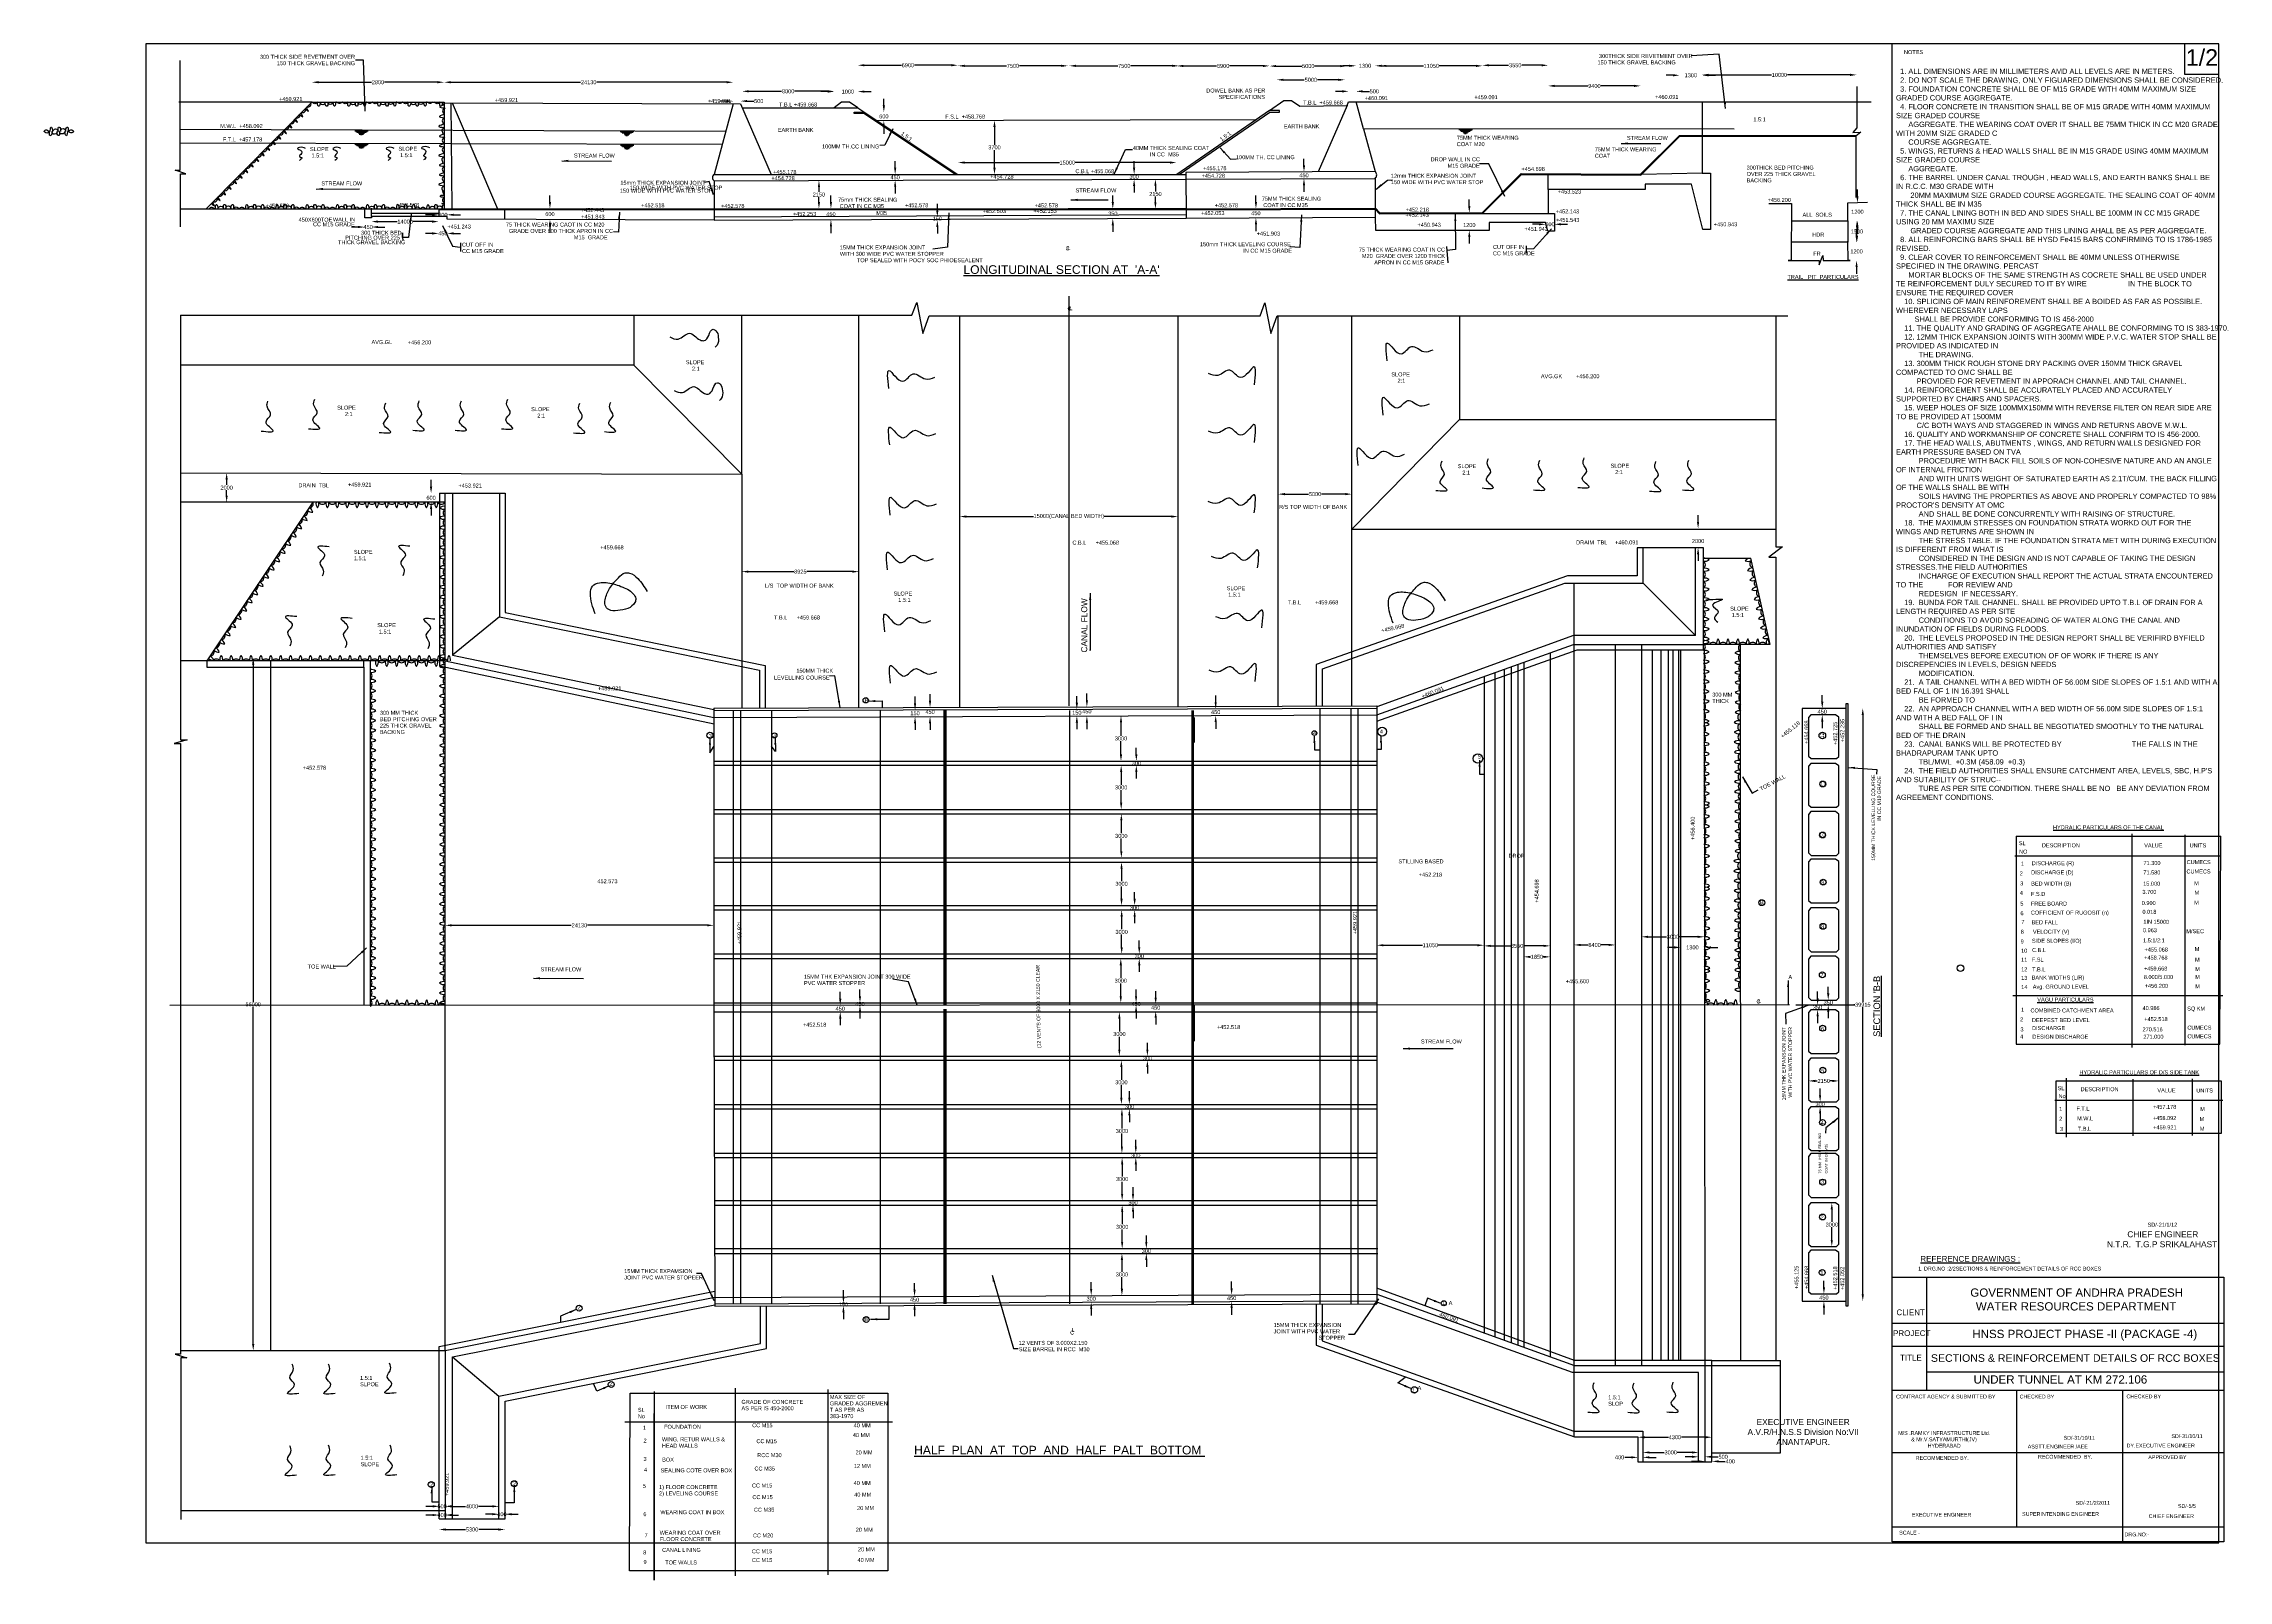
# Model space of a CAD drawing. Header units: inches. Extents: x -563987 to 8192, y 23 to 13042508.
# Drawn here: x 11 to 340.2, y 23.4 to 254.9 of the extents above; entities that cross this region are included whole.
import ezdxf

# ---------------------------------------------------------------- set-up
doc = ezdxf.new("R2010")
doc.units = ezdxf.units.IN
doc.header["$MEASUREMENT"] = 0
doc.layers.add('DIMENSION', color=7, linetype='Continuous', plot=False)
doc.layers.add('DIMENSIONS', color=7, linetype='Continuous')
doc.styles.get("Standard").update_dxf_attribs({"font": 'arial.ttf', "height": 0.6})
doc.dimstyles.get("Standard").update_dxf_attribs({"dimtxt": 0.6, "dimasz": 1, "dimexe": 0.18, "dimexo": 0.0625, "dimgap": 0.09, "dimtad": 0, "dimtih": 1, "dimtoh": 1, "dimdec": 4, "dimzin": 0, "dimdsep": 46, "dimtxsty": 'Standard', "dimcen": 0.09, "dimse1": 1, "dimse2": 1, "dimadec": 0, "dimazin": 0, "dimtfac": 1, "dimtdec": 4, "dimtofl": 0, "dimtmove": 0, "dimatfit": 3, "dimfxl": 1, "dimtolj": 1, "dimtzin": 0, "dimarcsym": 0})

# ---------------------------------------------------------------- blocks, each defined once
blk = doc.blocks.new('*D1')
at = {"layer": 'Defpoints', "color": 0, "transparency": 16777216}
for p in [(71.35, 249.05), (51.43, 246.07), (71.35, 245.96)]:
    blk.add_point(p, dxfattribs=at)
at = {"layer": 'DIMENSIONS', "color": 0, "lineweight": -2, "transparency": 16777216}
for p, q in [((52.43, 249.05), (60.4, 249.05)), ((70.35, 249.05), (62.38, 249.05))]:
    blk.add_line(p, q, dxfattribs=at)
at = {"layer": 'DIMENSIONS', "color": 0, "transparency": 16777216}
for points in [[(52.43, 249.22), (52.43, 248.89), (51.43, 249.05)], [(70.35, 249.22), (70.35, 248.89), (71.35, 249.05)]]:
    blk.add_solid(points, dxfattribs=at)
at = {"layer": 'DIMENSIONS', "color": 0, "transparency": 16777216, "insert": (61.39, 249.05), "char_height": 0.6, "attachment_point": 5}
blk.add_mtext('\\A1;2800', dxfattribs=at)
blk = doc.blocks.new('*D2')
at = {"layer": 'Defpoints', "color": 0, "transparency": 16777216}
for p in [(114.92, 249.05), (71.35, 246.07), (114.92, 245.79)]:
    blk.add_point(p, dxfattribs=at)
at = {"layer": 'DIMENSIONS', "color": 0, "lineweight": -2, "transparency": 16777216}
for p, q in [((72.35, 249.05), (91.91, 249.05)), ((113.92, 249.05), (94.36, 249.05))]:
    blk.add_line(p, q, dxfattribs=at)
at = {"layer": 'DIMENSIONS', "color": 0, "transparency": 16777216}
for points in [[(72.35, 249.22), (72.35, 248.89), (71.35, 249.05)], [(113.92, 249.22), (113.92, 248.89), (114.92, 249.05)]]:
    blk.add_solid(points, dxfattribs=at)
at = {"layer": 'DIMENSIONS', "color": 0, "transparency": 16777216, "insert": (93.14, 249.05), "char_height": 0.6, "attachment_point": 5}
blk.add_mtext('\\A1;24130', dxfattribs=at)
blk = doc.blocks.new('*D3')
at = {"layer": 'Defpoints', "color": 0, "transparency": 16777216}
for p in [(114.92, 245.79), (116.01, 246.21), (116.01, 245.78)]:
    blk.add_point(p, dxfattribs=at)
at = {"layer": 'DIMENSIONS', "color": 0, "lineweight": -2, "transparency": 16777216}
for p, q in [((113.92, 246.21), (112.92, 246.21)), ((117.01, 246.21), (118.01, 246.21))]:
    blk.add_line(p, q, dxfattribs=at)
at = {"layer": 'DIMENSIONS', "color": 0, "transparency": 16777216}
for points in [[(113.92, 246.38), (113.92, 246.05), (114.92, 246.21)], [(117.01, 246.38), (117.01, 246.05), (116.01, 246.21)]]:
    blk.add_solid(points, dxfattribs=at)
at = {"layer": 'DIMENSIONS', "color": 0, "transparency": 16777216, "insert": (118.76, 246.21), "char_height": 0.6, "attachment_point": 5}
blk.add_mtext('\\A1;500', dxfattribs=at)
blk = doc.blocks.new('*D4')
at = {"layer": 'Defpoints', "color": 0, "transparency": 16777216}
for p in [(130.12, 247.69), (116.26, 245.22), (130.12, 245.22)]:
    blk.add_point(p, dxfattribs=at)
at = {"layer": 'DIMENSIONS', "color": 0, "lineweight": -2, "transparency": 16777216}
for p, q in [((117.26, 247.69), (122.2, 247.69)), ((129.12, 247.69), (124.17, 247.69))]:
    blk.add_line(p, q, dxfattribs=at)
at = {"layer": 'DIMENSIONS', "color": 0, "transparency": 16777216}
for points in [[(117.26, 247.85), (117.26, 247.52), (116.26, 247.69)], [(129.12, 247.85), (129.12, 247.52), (130.12, 247.69)]]:
    blk.add_solid(points, dxfattribs=at)
at = {"layer": 'DIMENSIONS', "color": 0, "transparency": 16777216, "insert": (123.19, 247.69), "char_height": 0.6, "attachment_point": 5}
blk.add_mtext('\\A1;8000', dxfattribs=at)
blk = doc.blocks.new('*D5')
at = {"layer": 'Defpoints', "color": 0, "transparency": 16777216}
for p in [(133.68, 247.64), (130.12, 245.22), (133.68, 245.22)]:
    blk.add_point(p, dxfattribs=at)
at = {"layer": 'DIMENSIONS', "color": 0, "lineweight": -2, "transparency": 16777216}
for p, q in [((129.12, 247.64), (128.12, 247.64)), ((134.68, 247.64), (135.68, 247.64))]:
    blk.add_line(p, q, dxfattribs=at)
at = {"layer": 'DIMENSIONS', "color": 0, "transparency": 16777216}
for points in [[(129.12, 247.81), (129.12, 247.48), (130.12, 247.64)], [(134.68, 247.81), (134.68, 247.48), (133.68, 247.64)]]:
    blk.add_solid(points, dxfattribs=at)
at = {"layer": 'DIMENSIONS', "color": 0, "transparency": 16777216, "insert": (132.19, 247.64), "char_height": 0.6, "attachment_point": 5}
blk.add_mtext('\\A1;1000', dxfattribs=at)
blk = doc.blocks.new('*D6')
at = {"layer": 'Defpoints', "color": 0, "transparency": 16777216}
for p in [(134.66, 244.56), (136.61, 243.26), (137.61, 243.26)]:
    blk.add_point(p, dxfattribs=at)
at = {"layer": 'DIMENSIONS', "color": 0, "lineweight": -2, "transparency": 16777216}
for p, q in [((137.61, 245.56), (137.61, 246.56)), ((137.61, 242.26), (137.61, 241.26))]:
    blk.add_line(p, q, dxfattribs=at)
at = {"layer": 'DIMENSIONS', "color": 0, "transparency": 16777216}
for points in [[(137.44, 245.56), (137.78, 245.56), (137.61, 244.56)], [(137.44, 242.26), (137.78, 242.26), (137.61, 243.26)]]:
    blk.add_solid(points, dxfattribs=at)
at = {"layer": 'DIMENSIONS', "color": 0, "transparency": 16777216, "insert": (137.61, 243.91), "char_height": 0.6, "attachment_point": 5}
blk.add_mtext('\\A1;600', dxfattribs=at)
blk = doc.blocks.new('*D7')
at = {"layer": 'Defpoints', "color": 0, "transparency": 16777216}
for p in [(154.72, 243.32), (154.28, 235.16), (154.72, 235.16)]:
    blk.add_point(p, dxfattribs=at)
at = {"layer": 'DIMENSIONS', "color": 0, "lineweight": -2, "transparency": 16777216}
for p, q in [((154.28, 242.32), (154.28, 239.64)), ((154.28, 236.16), (154.28, 238.84))]:
    blk.add_line(p, q, dxfattribs=at)
at = {"layer": 'DIMENSIONS', "color": 0, "transparency": 16777216}
for points in [[(154.11, 242.32), (154.45, 242.32), (154.28, 243.32)], [(154.11, 236.16), (154.45, 236.16), (154.28, 235.16)]]:
    blk.add_solid(points, dxfattribs=at)
at = {"layer": 'DIMENSIONS', "color": 0, "transparency": 16777216, "insert": (154.28, 239.24), "char_height": 0.6, "attachment_point": 5}
blk.add_mtext('\\A1;3700', dxfattribs=at)
blk = doc.blocks.new('*D8')
at = {"layer": 'Defpoints', "color": 0, "transparency": 16777216}
for p in [(148.78, 235.16), (181.72, 236.95), (181.72, 235.16)]:
    blk.add_point(p, dxfattribs=at)
at = {"layer": 'DIMENSIONS', "color": 0, "lineweight": -2, "transparency": 16777216}
for p, q in [((149.78, 236.95), (164.06, 236.95)), ((180.72, 236.95), (166.44, 236.95))]:
    blk.add_line(p, q, dxfattribs=at)
at = {"layer": 'DIMENSIONS', "color": 0, "transparency": 16777216}
for points in [[(149.78, 237.12), (149.78, 236.79), (148.78, 236.95)], [(180.72, 237.12), (180.72, 236.79), (181.72, 236.95)]]:
    blk.add_solid(points, dxfattribs=at)
at = {"layer": 'DIMENSIONS', "color": 0, "transparency": 16777216, "insert": (165.25, 236.95), "char_height": 0.6, "attachment_point": 5}
blk.add_mtext('\\A1;15000', dxfattribs=at)
blk = doc.blocks.new('*D9')
at = {"layer": 'Defpoints', "color": 0, "transparency": 16777216}
for p in [(174.4, 235.16), (174.4, 234.44), (175.32, 234.44)]:
    blk.add_point(p, dxfattribs=at)
at = {"layer": 'DIMENSIONS', "color": 0, "lineweight": -2, "transparency": 16777216}
for p, q in [((175.32, 236.16), (175.32, 237.16)), ((175.32, 233.44), (175.32, 232.44))]:
    blk.add_line(p, q, dxfattribs=at)
at = {"layer": 'DIMENSIONS', "color": 0, "transparency": 16777216}
for points in [[(175.15, 236.16), (175.48, 236.16), (175.32, 235.16)], [(175.15, 233.44), (175.48, 233.44), (175.32, 234.44)]]:
    blk.add_solid(points, dxfattribs=at)
at = {"layer": 'DIMENSIONS', "color": 0, "transparency": 16777216, "insert": (175.32, 234.8), "char_height": 0.6, "attachment_point": 5}
blk.add_mtext('\\A1;300', dxfattribs=at)
blk = doc.blocks.new('*D10')
at = {"layer": 'Defpoints', "color": 0, "transparency": 16777216}
for p in [(178.54, 234.45), (178.53, 229.98), (178.53, 229.98)]:
    blk.add_point(p, dxfattribs=at)
at = {"layer": 'DIMENSIONS', "color": 0, "lineweight": -2, "transparency": 16777216}
for p, q in [((178.53, 233.45), (178.53, 232.61)), ((178.53, 230.98), (178.53, 231.82))]:
    blk.add_line(p, q, dxfattribs=at)
at = {"layer": 'DIMENSIONS', "color": 0, "transparency": 16777216}
for points in [[(178.36, 233.45), (178.69, 233.45), (178.53, 234.45)], [(178.36, 230.98), (178.69, 230.98), (178.53, 229.98)]]:
    blk.add_solid(points, dxfattribs=at)
at = {"layer": 'DIMENSIONS', "color": 0, "transparency": 16777216, "insert": (178.53, 232.22), "char_height": 0.6, "attachment_point": 5}
blk.add_mtext('\\A1;2150', dxfattribs=at)
blk = doc.blocks.new('*D11')
at = {"layer": 'Defpoints', "color": 0, "transparency": 16777216}
for p in [(127.83, 234.26), (127.83, 230), (127.83, 230)]:
    blk.add_point(p, dxfattribs=at)
at = {"layer": 'DIMENSIONS', "color": 0, "lineweight": -2, "transparency": 16777216}
for p, q in [((127.83, 233.26), (127.83, 232.53)), ((127.83, 231), (127.83, 231.74))]:
    blk.add_line(p, q, dxfattribs=at)
at = {"layer": 'DIMENSIONS', "color": 0, "transparency": 16777216}
for points in [[(127.67, 233.26), (128, 233.26), (127.83, 234.26)], [(127.67, 231), (128, 231), (127.83, 230)]]:
    blk.add_solid(points, dxfattribs=at)
at = {"layer": 'DIMENSIONS', "color": 0, "transparency": 16777216, "insert": (127.83, 232.13), "char_height": 0.6, "attachment_point": 5}
blk.add_mtext('\\A1;2150', dxfattribs=at)
blk = doc.blocks.new('*D12')
at = {"layer": 'Defpoints', "color": 0, "transparency": 16777216}
for p in [(139.31, 234.31), (140.39, 235.16), (140.4, 234.31)]:
    blk.add_point(p, dxfattribs=at)
at = {"layer": 'DIMENSIONS', "color": 0, "lineweight": -2, "transparency": 16777216}
for p, q in [((139.31, 236.16), (139.31, 237.16)), ((139.31, 233.31), (139.31, 232.31))]:
    blk.add_line(p, q, dxfattribs=at)
at = {"layer": 'DIMENSIONS', "color": 0, "transparency": 16777216}
for points in [[(139.15, 236.16), (139.48, 236.16), (139.31, 235.16)], [(139.15, 233.31), (139.48, 233.31), (139.31, 234.31)]]:
    blk.add_solid(points, dxfattribs=at)
at = {"layer": 'DIMENSIONS', "color": 0, "transparency": 16777216, "insert": (139.31, 234.73), "char_height": 0.6, "attachment_point": 5}
blk.add_mtext('\\A1;450', dxfattribs=at)
blk = doc.blocks.new('*D13')
at = {"layer": 'Defpoints', "color": 0, "transparency": 16777216}
for p in [(129.64, 228.34), (130.2, 230), (130.21, 228.34)]:
    blk.add_point(p, dxfattribs=at)
at = {"layer": 'DIMENSIONS', "color": 0, "lineweight": -2, "transparency": 16777216}
for p, q in [((129.64, 231), (129.64, 232)), ((129.64, 227.34), (129.64, 226.34))]:
    blk.add_line(p, q, dxfattribs=at)
at = {"layer": 'DIMENSIONS', "color": 0, "transparency": 16777216}
for points in [[(129.47, 231), (129.8, 231), (129.64, 230)], [(129.47, 227.34), (129.8, 227.34), (129.64, 228.34)]]:
    blk.add_solid(points, dxfattribs=at)
at = {"layer": 'DIMENSIONS', "color": 0, "transparency": 16777216, "insert": (129.64, 229.17), "char_height": 0.6, "attachment_point": 5}
blk.add_mtext('\\A1;450', dxfattribs=at)
blk = doc.blocks.new('*D14')
at = {"layer": 'Defpoints', "color": 0, "transparency": 16777216}
for p in [(59.39, 228.64), (60.41, 228.64), (60.41, 227.24)]:
    blk.add_point(p, dxfattribs=at)
at = {"layer": 'DIMENSIONS', "color": 0, "lineweight": -2, "transparency": 16777216}
for p, q in [((58.39, 227.24), (57.39, 227.24)), ((61.41, 227.24), (62.41, 227.24))]:
    blk.add_line(p, q, dxfattribs=at)
at = {"layer": 'DIMENSIONS', "color": 0, "transparency": 16777216}
for points in [[(58.39, 227.41), (58.39, 227.08), (59.39, 227.24)], [(61.41, 227.41), (61.41, 227.08), (60.41, 227.24)]]:
    blk.add_solid(points, dxfattribs=at)
at = {"layer": 'DIMENSIONS', "color": 0, "transparency": 16777216, "insert": (59.9, 227.24), "char_height": 0.6, "attachment_point": 5}
blk.add_mtext('\\A1;450', dxfattribs=at)
blk = doc.blocks.new('*D15')
at = {"layer": 'Defpoints', "color": 0, "transparency": 16777216}
for p in [(60.41, 228.64), (70.54, 228.85), (70.54, 228.06)]:
    blk.add_point(p, dxfattribs=at)
at = {"layer": 'DIMENSIONS', "color": 0, "lineweight": -2, "transparency": 16777216}
for p, q in [((61.41, 228.06), (64.29, 228.06)), ((69.54, 228.06), (66.67, 228.06))]:
    blk.add_line(p, q, dxfattribs=at)
at = {"layer": 'DIMENSIONS', "color": 0, "transparency": 16777216}
for points in [[(61.41, 228.23), (61.41, 227.89), (60.41, 228.06)], [(69.54, 228.23), (69.54, 227.89), (70.54, 228.06)]]:
    blk.add_solid(points, dxfattribs=at)
at = {"layer": 'DIMENSIONS', "color": 0, "transparency": 16777216, "insert": (65.48, 228.06), "char_height": 0.6, "attachment_point": 5}
blk.add_mtext('\\A1;14000', dxfattribs=at)
blk = doc.blocks.new('*D16')
at = {"layer": 'Defpoints', "color": 0, "transparency": 16777216}
for p in [(70.54, 228.85), (71.8, 229.08), (71.8, 228.85)]:
    blk.add_point(p, dxfattribs=at)
at = {"layer": 'DIMENSIONS', "color": 0, "lineweight": -2, "transparency": 16777216}
for p, q in [((69.54, 229.08), (68.54, 229.08)), ((72.8, 229.08), (73.8, 229.08))]:
    blk.add_line(p, q, dxfattribs=at)
at = {"layer": 'DIMENSIONS', "color": 0, "transparency": 16777216}
for points in [[(69.54, 229.25), (69.54, 228.92), (70.54, 229.08)], [(72.8, 229.25), (72.8, 228.92), (71.8, 229.08)]]:
    blk.add_solid(points, dxfattribs=at)
at = {"layer": 'DIMENSIONS', "color": 0, "transparency": 16777216, "insert": (71.17, 229.08), "char_height": 0.6, "attachment_point": 5}
blk.add_mtext('\\A1;600', dxfattribs=at)
blk = doc.blocks.new('*D17')
at = {"layer": 'Defpoints', "color": 0, "transparency": 16777216}
for p in [(70.54, 228.85), (71.8, 228.75), (71.8, 226.28)]:
    blk.add_point(p, dxfattribs=at)
at = {"layer": 'DIMENSIONS', "color": 0, "lineweight": -2, "transparency": 16777216}
for p, q in [((69.54, 226.28), (68.54, 226.28)), ((72.8, 226.28), (73.8, 226.28))]:
    blk.add_line(p, q, dxfattribs=at)
at = {"layer": 'DIMENSIONS', "color": 0, "transparency": 16777216}
for points in [[(69.54, 226.45), (69.54, 226.11), (70.54, 226.28)], [(72.8, 226.45), (72.8, 226.11), (71.8, 226.28)]]:
    blk.add_solid(points, dxfattribs=at)
at = {"layer": 'DIMENSIONS', "color": 0, "transparency": 16777216, "insert": (71.17, 226.28), "char_height": 0.6, "attachment_point": 5}
blk.add_mtext('\\A1;450', dxfattribs=at)
blk = doc.blocks.new('*D18')
at = {"layer": 'Defpoints', "color": 0, "transparency": 16777216}
for p in [(87.21, 230), (87.21, 228.37), (87.3, 228.37)]:
    blk.add_point(p, dxfattribs=at)
at = {"layer": 'DIMENSIONS', "color": 0, "lineweight": -2, "transparency": 16777216}
for p, q in [((87.3, 231), (87.3, 232)), ((87.3, 227.37), (87.3, 226.37))]:
    blk.add_line(p, q, dxfattribs=at)
at = {"layer": 'DIMENSIONS', "color": 0, "transparency": 16777216}
for points in [[(87.14, 231), (87.47, 231), (87.3, 230)], [(87.14, 227.37), (87.47, 227.37), (87.3, 228.37)]]:
    blk.add_solid(points, dxfattribs=at)
at = {"layer": 'DIMENSIONS', "color": 0, "transparency": 16777216, "insert": (87.3, 229.19), "char_height": 0.6, "attachment_point": 5}
blk.add_mtext('\\A1;600', dxfattribs=at)
blk = doc.blocks.new('*D19')
at = {"layer": 'Defpoints', "color": 0, "transparency": 16777216}
for p in [(145.67, 228.25), (148.96, 228.73), (148.96, 228.25)]:
    blk.add_point(p, dxfattribs=at)
at = {"layer": 'DIMENSIONS', "color": 0, "lineweight": -2, "transparency": 16777216}
for p, q in [((145.67, 229.73), (145.67, 230.73)), ((145.67, 227.25), (145.67, 226.25))]:
    blk.add_line(p, q, dxfattribs=at)
at = {"layer": 'DIMENSIONS', "color": 0, "transparency": 16777216}
for points in [[(145.5, 229.73), (145.83, 229.73), (145.67, 228.73)], [(145.5, 227.25), (145.83, 227.25), (145.67, 228.25)]]:
    blk.add_solid(points, dxfattribs=at)
at = {"layer": 'DIMENSIONS', "color": 0, "transparency": 16777216, "insert": (145.67, 228.49), "char_height": 0.6, "attachment_point": 5}
blk.add_mtext('\\A1;150', dxfattribs=at)
blk = doc.blocks.new('*D20')
at = {"layer": 'Defpoints', "color": 0, "transparency": 16777216}
for p in [(170.52, 229.99), (170.52, 228.52), (172.11, 228.52)]:
    blk.add_point(p, dxfattribs=at)
at = {"layer": 'DIMENSIONS', "color": 0, "lineweight": -2, "transparency": 16777216}
for p, q in [((172.11, 230.99), (172.11, 231.99)), ((172.11, 227.52), (172.11, 226.52))]:
    blk.add_line(p, q, dxfattribs=at)
at = {"layer": 'DIMENSIONS', "color": 0, "transparency": 16777216}
for points in [[(171.94, 230.99), (172.27, 230.99), (172.11, 229.99)], [(171.94, 227.52), (172.27, 227.52), (172.11, 228.52)]]:
    blk.add_solid(points, dxfattribs=at)
at = {"layer": 'DIMENSIONS', "color": 0, "transparency": 16777216, "insert": (172.11, 229.26), "char_height": 0.6, "attachment_point": 5}
blk.add_mtext('\\A1;350', dxfattribs=at)
blk = doc.blocks.new('*D21')
at = {"layer": 'Defpoints', "color": 0, "transparency": 16777216}
for p in [(193.67, 230.01), (193.67, 228.64), (193.67, 228.64)]:
    blk.add_point(p, dxfattribs=at)
at = {"layer": 'DIMENSIONS', "color": 0, "lineweight": -2, "transparency": 16777216}
for p, q in [((193.67, 231.01), (193.67, 232.01)), ((193.67, 227.64), (193.67, 226.64))]:
    blk.add_line(p, q, dxfattribs=at)
at = {"layer": 'DIMENSIONS', "color": 0, "transparency": 16777216}
for points in [[(193.51, 231.01), (193.84, 231.01), (193.67, 230.01)], [(193.51, 227.64), (193.84, 227.64), (193.67, 228.64)]]:
    blk.add_solid(points, dxfattribs=at)
at = {"layer": 'DIMENSIONS', "color": 0, "transparency": 16777216, "insert": (193.67, 229.32), "char_height": 0.6, "attachment_point": 5}
blk.add_mtext('\\A1;450', dxfattribs=at)
blk = doc.blocks.new('*D22')
at = {"layer": 'Defpoints', "color": 0, "transparency": 16777216}
for p in [(200.91, 235.54), (200.91, 234.53), (200.91, 234.53)]:
    blk.add_point(p, dxfattribs=at)
at = {"layer": 'DIMENSIONS', "color": 0, "lineweight": -2, "transparency": 16777216}
for p, q in [((200.91, 236.54), (200.91, 237.54)), ((200.91, 233.53), (200.91, 232.53))]:
    blk.add_line(p, q, dxfattribs=at)
at = {"layer": 'DIMENSIONS', "color": 0, "transparency": 16777216}
for points in [[(200.74, 236.54), (201.08, 236.54), (200.91, 235.54)], [(200.74, 233.53), (201.08, 233.53), (200.91, 234.53)]]:
    blk.add_solid(points, dxfattribs=at)
at = {"layer": 'DIMENSIONS', "color": 0, "transparency": 16777216, "insert": (200.91, 235.03), "char_height": 0.6, "attachment_point": 5}
blk.add_mtext('\\A1;450', dxfattribs=at)
blk = doc.blocks.new('*D23')
at = {"layer": 'Defpoints', "color": 0, "transparency": 16777216}
for p in [(225.98, 229.4), (225.82, 226.74), (225.98, 226.74)]:
    blk.add_point(p, dxfattribs=at)
at = {"layer": 'DIMENSIONS', "color": 0, "lineweight": -2, "transparency": 16777216}
for p, q in [((225.82, 230.4), (225.82, 231.4)), ((225.82, 225.74), (225.82, 224.74))]:
    blk.add_line(p, q, dxfattribs=at)
at = {"layer": 'DIMENSIONS', "color": 0, "transparency": 16777216}
for points in [[(225.65, 230.4), (225.99, 230.4), (225.82, 229.4)], [(225.65, 225.74), (225.99, 225.74), (225.82, 226.74)]]:
    blk.add_solid(points, dxfattribs=at)
at = {"layer": 'DIMENSIONS', "color": 0, "transparency": 16777216, "insert": (225.82, 227.54), "char_height": 0.6, "attachment_point": 5}
blk.add_mtext('\\A1;1200', dxfattribs=at)
blk = doc.blocks.new('*D24')
at = {"layer": 'Defpoints', "color": 0, "transparency": 16777216}
for p in [(237.32, 227.95), (238.63, 227.95), (238.63, 227.66)]:
    blk.add_point(p, dxfattribs=at)
at = {"layer": 'DIMENSIONS', "color": 0, "lineweight": -2, "transparency": 16777216}
for p, q in [((236.32, 227.66), (235.32, 227.66)), ((239.63, 227.66), (240.63, 227.66))]:
    blk.add_line(p, q, dxfattribs=at)
at = {"layer": 'DIMENSIONS', "color": 0, "transparency": 16777216}
for points in [[(236.32, 227.82), (236.32, 227.49), (237.32, 227.66)], [(239.63, 227.82), (239.63, 227.49), (238.63, 227.66)]]:
    blk.add_solid(points, dxfattribs=at)
at = {"layer": 'DIMENSIONS', "color": 0, "transparency": 16777216, "insert": (237.98, 227.66), "char_height": 0.6, "attachment_point": 5}
blk.add_mtext('\\A1;600', dxfattribs=at)
blk = doc.blocks.new('*D25')
at = {"layer": 'Defpoints', "color": 0, "transparency": 16777216}
for p in [(282.87, 230.88), (282.86, 228.2), (284.3, 228.2)]:
    blk.add_point(p, dxfattribs=at)
at = {"layer": 'DIMENSIONS', "color": 0, "lineweight": -2, "transparency": 16777216}
for p, q in [((284.3, 231.88), (284.3, 232.88)), ((284.3, 227.2), (284.3, 226.2))]:
    blk.add_line(p, q, dxfattribs=at)
at = {"layer": 'DIMENSIONS', "color": 0, "transparency": 16777216}
for points in [[(284.13, 231.88), (284.47, 231.88), (284.3, 230.88)], [(284.13, 227.2), (284.47, 227.2), (284.3, 228.2)]]:
    blk.add_solid(points, dxfattribs=at)
at = {"layer": 'DIMENSIONS', "color": 0, "transparency": 16777216, "insert": (284.3, 229.54), "char_height": 0.6, "attachment_point": 5}
blk.add_mtext('\\A1;1200', dxfattribs=at)
blk = doc.blocks.new('*D26')
at = {"layer": 'Defpoints', "color": 0, "transparency": 16777216}
for p in [(282.86, 228.2), (282.86, 224.94), (284.23, 224.94)]:
    blk.add_point(p, dxfattribs=at)
at = {"layer": 'DIMENSIONS', "color": 0, "lineweight": -2, "transparency": 16777216}
for p, q in [((284.23, 227.2), (284.23, 226.97)), ((284.23, 225.94), (284.23, 226.17))]:
    blk.add_line(p, q, dxfattribs=at)
at = {"layer": 'DIMENSIONS', "color": 0, "transparency": 16777216}
for points in [[(284.06, 227.2), (284.4, 227.2), (284.23, 228.2)], [(284.06, 225.94), (284.4, 225.94), (284.23, 224.94)]]:
    blk.add_solid(points, dxfattribs=at)
at = {"layer": 'DIMENSIONS', "color": 0, "transparency": 16777216, "insert": (284.23, 226.57), "char_height": 0.6, "attachment_point": 5}
blk.add_mtext('\\A1;1500', dxfattribs=at)
blk = doc.blocks.new('*D27')
at = {"layer": 'Defpoints', "color": 0, "transparency": 16777216}
for p in [(282.86, 224.94), (282.87, 222.21), (284.17, 222.21)]:
    blk.add_point(p, dxfattribs=at)
at = {"layer": 'DIMENSIONS', "color": 0, "lineweight": -2, "transparency": 16777216}
for p, q in [((284.17, 225.94), (284.17, 226.94)), ((284.17, 221.21), (284.17, 220.21))]:
    blk.add_line(p, q, dxfattribs=at)
at = {"layer": 'DIMENSIONS', "color": 0, "transparency": 16777216}
for points in [[(284.01, 225.94), (284.34, 225.94), (284.17, 224.94)], [(284.01, 221.21), (284.34, 221.21), (284.17, 222.21)]]:
    blk.add_solid(points, dxfattribs=at)
at = {"layer": 'DIMENSIONS', "color": 0, "transparency": 16777216, "insert": (284.17, 223.57), "char_height": 0.6, "attachment_point": 5}
blk.add_mtext('\\A1;1200', dxfattribs=at)
blk = doc.blocks.new('*D28')
at = {"layer": 'Defpoints', "color": 0, "transparency": 16777216}
for p in [(40, 190.21), (38.59, 185.78), (40, 185.78)]:
    blk.add_point(p, dxfattribs=at)
at = {"layer": 'DIMENSIONS', "color": 0, "lineweight": -2, "transparency": 16777216}
for p, q in [((38.59, 189.21), (38.59, 188.39)), ((38.59, 186.78), (38.59, 187.59))]:
    blk.add_line(p, q, dxfattribs=at)
at = {"layer": 'DIMENSIONS', "color": 0, "transparency": 16777216}
for points in [[(38.42, 189.21), (38.75, 189.21), (38.59, 190.21)], [(38.42, 186.78), (38.75, 186.78), (38.59, 185.78)]]:
    blk.add_solid(points, dxfattribs=at)
at = {"layer": 'DIMENSIONS', "color": 0, "transparency": 16777216, "insert": (38.59, 187.99), "char_height": 0.6, "attachment_point": 5}
blk.add_mtext('\\A1;2000', dxfattribs=at)
blk = doc.blocks.new('*D29')
at = {"layer": 'Defpoints', "color": 0, "transparency": 16777216}
for p in [(69.39, 185.78), (70.65, 187.14), (70.65, 185.78)]:
    blk.add_point(p, dxfattribs=at)
at = {"layer": 'DIMENSIONS', "color": 0, "lineweight": -2, "transparency": 16777216}
for p, q in [((69.39, 188.14), (69.39, 189.14)), ((69.39, 184.78), (69.39, 183.78))]:
    blk.add_line(p, q, dxfattribs=at)
at = {"layer": 'DIMENSIONS', "color": 0, "transparency": 16777216}
for points in [[(69.22, 188.14), (69.56, 188.14), (69.39, 187.14)], [(69.22, 184.78), (69.56, 184.78), (69.39, 185.78)]]:
    blk.add_solid(points, dxfattribs=at)
at = {"layer": 'DIMENSIONS', "color": 0, "transparency": 16777216, "insert": (69.39, 186.46), "char_height": 0.6, "attachment_point": 5}
blk.add_mtext('\\A1;600', dxfattribs=at)
blk = doc.blocks.new('*D30')
at = {"layer": 'Defpoints', "color": 0, "transparency": 16777216}
for p in [(42.59, 162.33), (45.43, 162.33), (45.22, 57.99)]:
    blk.add_point(p, dxfattribs=at)
at = {"layer": 'DIMENSIONS', "color": 0, "lineweight": -2, "transparency": 16777216}
for p, q in [((42.59, 161.33), (42.59, 110.55)), ((42.59, 58.99), (42.59, 109.76))]:
    blk.add_line(p, q, dxfattribs=at)
at = {"layer": 'DIMENSIONS', "color": 0, "transparency": 16777216}
for points in [[(42.42, 161.33), (42.76, 161.33), (42.59, 162.33)], [(42.42, 58.99), (42.76, 58.99), (42.59, 57.99)]]:
    blk.add_solid(points, dxfattribs=at)
at = {"layer": 'DIMENSIONS', "color": 0, "transparency": 16777216, "insert": (42.59, 110.16), "char_height": 0.6, "attachment_point": 5}
blk.add_mtext('\\A1;56000', dxfattribs=at)
blk = doc.blocks.new('*D31')
at = {"layer": 'Defpoints', "color": 0, "transparency": 16777216}
for p in [(71.5, 123.58), (111.99, 123.58), (111.99, 122.06)]:
    blk.add_point(p, dxfattribs=at)
at = {"layer": 'DIMENSIONS', "color": 0, "lineweight": -2, "transparency": 16777216}
for p, q in [((72.5, 122.06), (90.52, 122.06)), ((110.99, 122.06), (92.97, 122.06))]:
    blk.add_line(p, q, dxfattribs=at)
at = {"layer": 'DIMENSIONS', "color": 0, "transparency": 16777216}
for points in [[(72.5, 122.22), (72.5, 121.89), (71.5, 122.06)], [(110.99, 122.22), (110.99, 121.89), (111.99, 122.06)]]:
    blk.add_solid(points, dxfattribs=at)
at = {"layer": 'DIMENSIONS', "color": 0, "transparency": 16777216, "insert": (91.74, 122.06), "char_height": 0.6, "attachment_point": 5}
blk.add_mtext('\\A1;24130', dxfattribs=at)
blk = doc.blocks.new('*D32')
at = {"layer": 'Defpoints', "color": 0, "transparency": 16777216}
for p in [(71.5, 34.54), (79.61, 34.54), (79.61, 34.54)]:
    blk.add_point(p, dxfattribs=at)
at = {"layer": 'DIMENSIONS', "color": 0, "lineweight": -2, "transparency": 16777216}
for p, q in [((72.5, 34.54), (74.56, 34.54)), ((78.61, 34.54), (76.55, 34.54))]:
    blk.add_line(p, q, dxfattribs=at)
at = {"layer": 'DIMENSIONS', "color": 0, "transparency": 16777216}
for points in [[(72.5, 34.7), (72.5, 34.37), (71.5, 34.54)], [(78.61, 34.7), (78.61, 34.37), (79.61, 34.54)]]:
    blk.add_solid(points, dxfattribs=at)
at = {"layer": 'DIMENSIONS', "color": 0, "transparency": 16777216, "insert": (75.55, 34.54), "char_height": 0.6, "attachment_point": 5}
blk.add_mtext('\\A1;4000', dxfattribs=at)
blk = doc.blocks.new('*D33')
at = {"layer": 'Defpoints', "color": 0, "transparency": 16777216}
for p in [(79.61, 33.35), (80.53, 33.35), (80.53, 33.35)]:
    blk.add_point(p, dxfattribs=at)
at = {"layer": 'DIMENSIONS', "color": 0, "lineweight": -2, "transparency": 16777216}
for p, q in [((78.61, 33.35), (77.61, 33.35)), ((81.53, 33.35), (82.53, 33.35))]:
    blk.add_line(p, q, dxfattribs=at)
at = {"layer": 'DIMENSIONS', "color": 0, "transparency": 16777216}
for points in [[(78.61, 33.52), (78.61, 33.19), (79.61, 33.35)], [(81.53, 33.52), (81.53, 33.19), (80.53, 33.35)]]:
    blk.add_solid(points, dxfattribs=at)
at = {"layer": 'DIMENSIONS', "color": 0, "transparency": 16777216, "insert": (80.07, 33.35), "char_height": 0.6, "attachment_point": 5}
blk.add_mtext('\\A1;400', dxfattribs=at)
blk = doc.blocks.new('*D34')
at = {"layer": 'Defpoints', "color": 0, "transparency": 16777216}
for p in [(70.61, 34.7), (71.5, 34.7), (71.5, 34.54)]:
    blk.add_point(p, dxfattribs=at)
at = {"layer": 'DIMENSIONS', "color": 0, "lineweight": -2, "transparency": 16777216}
for p, q in [((69.61, 34.54), (68.61, 34.54)), ((72.5, 34.54), (73.5, 34.54))]:
    blk.add_line(p, q, dxfattribs=at)
at = {"layer": 'DIMENSIONS', "color": 0, "transparency": 16777216}
for points in [[(69.61, 34.71), (69.61, 34.37), (70.61, 34.54)], [(72.5, 34.71), (72.5, 34.37), (71.5, 34.54)]]:
    blk.add_solid(points, dxfattribs=at)
at = {"layer": 'DIMENSIONS', "color": 0, "transparency": 16777216, "insert": (71.05, 34.54), "char_height": 0.6, "attachment_point": 5}
blk.add_mtext('\\A1;500', dxfattribs=at)
blk = doc.blocks.new('*D35')
at = {"layer": 'Defpoints', "color": 0, "transparency": 16777216}
for p in [(70.61, 33.23), (71.5, 33.23), (71.5, 33.23)]:
    blk.add_point(p, dxfattribs=at)
at = {"layer": 'DIMENSIONS', "color": 0, "lineweight": -2, "transparency": 16777216}
for p, q in [((69.61, 33.23), (68.61, 33.23)), ((72.5, 33.23), (73.5, 33.23))]:
    blk.add_line(p, q, dxfattribs=at)
at = {"layer": 'DIMENSIONS', "color": 0, "transparency": 16777216}
for points in [[(69.61, 33.39), (69.61, 33.06), (70.61, 33.23)], [(72.5, 33.39), (72.5, 33.06), (71.5, 33.23)]]:
    blk.add_solid(points, dxfattribs=at)
at = {"layer": 'DIMENSIONS', "color": 0, "transparency": 16777216, "insert": (71.05, 33.23), "char_height": 0.6, "attachment_point": 5}
blk.add_mtext('\\A1;400', dxfattribs=at)
blk = doc.blocks.new('*D36')
at = {"layer": 'Defpoints', "color": 0, "transparency": 16777216}
for p in [(70.61, 32.65), (80.53, 32.65), (80.53, 31.05)]:
    blk.add_point(p, dxfattribs=at)
at = {"layer": 'DIMENSIONS', "color": 0, "lineweight": -2, "transparency": 16777216}
for p, q in [((71.61, 31.05), (74.59, 31.05)), ((79.53, 31.05), (76.56, 31.05))]:
    blk.add_line(p, q, dxfattribs=at)
at = {"layer": 'DIMENSIONS', "color": 0, "transparency": 16777216}
for points in [[(71.61, 31.22), (71.61, 30.88), (70.61, 31.05)], [(79.53, 31.22), (79.53, 30.88), (80.53, 31.05)]]:
    blk.add_solid(points, dxfattribs=at)
at = {"layer": 'DIMENSIONS', "color": 0, "transparency": 16777216, "insert": (75.57, 31.05), "char_height": 0.6, "attachment_point": 5}
blk.add_mtext('\\A1;5300', dxfattribs=at)
blk = doc.blocks.new('*D37')
at = {"layer": 'Defpoints', "color": 0, "transparency": 16777216}
for p in [(116.2, 175.33), (133.86, 175.33), (133.86, 175.33)]:
    blk.add_point(p, dxfattribs=at)
at = {"layer": 'DIMENSIONS', "color": 0, "lineweight": -2, "transparency": 16777216}
for p, q in [((117.2, 175.33), (124.04, 175.33)), ((132.86, 175.33), (126.02, 175.33))]:
    blk.add_line(p, q, dxfattribs=at)
at = {"layer": 'DIMENSIONS', "color": 0, "transparency": 16777216}
for points in [[(117.2, 175.5), (117.2, 175.17), (116.2, 175.33)], [(132.86, 175.5), (132.86, 175.17), (133.86, 175.33)]]:
    blk.add_solid(points, dxfattribs=at)
at = {"layer": 'DIMENSIONS', "color": 0, "transparency": 16777216, "insert": (125.03, 175.33), "char_height": 0.6, "attachment_point": 5}
blk.add_mtext('\\A1;8925', dxfattribs=at)
blk = doc.blocks.new('*D38')
at = {"layer": 'Defpoints', "color": 0, "transparency": 16777216}
for p in [(149.04, 183.64), (181.91, 183.63), (181.91, 183.63)]:
    blk.add_point(p, dxfattribs=at)
at = {"layer": 'DIMENSIONS', "color": 0, "lineweight": -2, "transparency": 16777216}
for p, q in [((150.04, 183.63), (160.14, 183.63)), ((180.91, 183.63), (170.82, 183.63))]:
    blk.add_line(p, q, dxfattribs=at)
at = {"layer": 'DIMENSIONS', "color": 0, "transparency": 16777216}
for points in [[(150.04, 183.8), (150.04, 183.46), (149.04, 183.63)], [(180.91, 183.8), (180.91, 183.46), (181.91, 183.63)]]:
    blk.add_solid(points, dxfattribs=at)
at = {"layer": 'DIMENSIONS', "color": 0, "transparency": 16777216, "insert": (165.48, 183.63), "char_height": 0.6, "attachment_point": 5}
blk.add_mtext('\\A1;15000(CANAL BED WIDTH)', dxfattribs=at)
blk = doc.blocks.new('*D39')
at = {"layer": 'Defpoints', "color": 0, "transparency": 16777216}
for p in [(142.31, 154.51), (142.58, 154.51), (142.58, 153.49)]:
    blk.add_point(p, dxfattribs=at)
at = {"layer": 'DIMENSIONS', "color": 0, "lineweight": -2, "transparency": 16777216}
for p, q in [((142.31, 155.51), (142.31, 156.51)), ((142.31, 152.49), (142.31, 151.49))]:
    blk.add_line(p, q, dxfattribs=at)
at = {"layer": 'DIMENSIONS', "color": 0, "transparency": 16777216}
for points in [[(142.14, 155.51), (142.48, 155.51), (142.31, 154.51)], [(142.14, 152.49), (142.48, 152.49), (142.31, 153.49)]]:
    blk.add_solid(points, dxfattribs=at)
at = {"layer": 'DIMENSIONS', "color": 0, "transparency": 16777216, "insert": (142.31, 154), "char_height": 0.6, "attachment_point": 5}
blk.add_mtext('\\A1;150', dxfattribs=at)
blk = doc.blocks.new('*D40')
at = {"layer": 'Defpoints', "color": 0, "transparency": 16777216}
for p in [(144.56, 154.88), (144.57, 154.88), (144.56, 153.5)]:
    blk.add_point(p, dxfattribs=at)
at = {"layer": 'DIMENSIONS', "color": 0, "lineweight": -2, "transparency": 16777216}
for p, q in [((144.57, 155.88), (144.57, 156.88)), ((144.57, 152.5), (144.57, 151.5))]:
    blk.add_line(p, q, dxfattribs=at)
at = {"layer": 'DIMENSIONS', "color": 0, "transparency": 16777216}
for points in [[(144.4, 155.88), (144.73, 155.88), (144.57, 154.88)], [(144.4, 152.5), (144.73, 152.5), (144.57, 153.5)]]:
    blk.add_solid(points, dxfattribs=at)
at = {"layer": 'DIMENSIONS', "color": 0, "transparency": 16777216, "insert": (144.57, 154.19), "char_height": 0.6, "attachment_point": 5}
blk.add_mtext('\\A1;450', dxfattribs=at)
blk = doc.blocks.new('*D41')
at = {"layer": 'Defpoints', "color": 0, "transparency": 16777216}
for p in [(166.28, 154.6), (166.28, 153.59), (166.69, 154.6)]:
    blk.add_point(p, dxfattribs=at)
at = {"layer": 'DIMENSIONS', "color": 0, "lineweight": -2, "transparency": 16777216}
for p, q in [((166.69, 155.6), (166.69, 156.6)), ((166.69, 152.59), (166.69, 151.59))]:
    blk.add_line(p, q, dxfattribs=at)
at = {"layer": 'DIMENSIONS', "color": 0, "transparency": 16777216}
for points in [[(166.52, 155.6), (166.86, 155.6), (166.69, 154.6)], [(166.52, 152.59), (166.86, 152.59), (166.69, 153.59)]]:
    blk.add_solid(points, dxfattribs=at)
at = {"layer": 'DIMENSIONS', "color": 0, "transparency": 16777216, "insert": (166.69, 154.09), "char_height": 0.6, "attachment_point": 5}
blk.add_mtext('\\A1;150', dxfattribs=at)
blk = doc.blocks.new('*D42')
at = {"layer": 'Defpoints', "color": 0, "transparency": 16777216}
for p in [(169.57, 154.96), (168.2, 153.6), (169.7, 153.6)]:
    blk.add_point(p, dxfattribs=at)
at = {"layer": 'DIMENSIONS', "color": 0, "lineweight": -2, "transparency": 16777216}
for p, q in [((168.2, 155.96), (168.2, 156.96)), ((168.2, 152.6), (168.2, 151.6))]:
    blk.add_line(p, q, dxfattribs=at)
at = {"layer": 'DIMENSIONS', "color": 0, "transparency": 16777216}
for points in [[(168.04, 155.96), (168.37, 155.96), (168.2, 154.96)], [(168.04, 152.6), (168.37, 152.6), (168.2, 153.6)]]:
    blk.add_solid(points, dxfattribs=at)
at = {"layer": 'DIMENSIONS', "color": 0, "transparency": 16777216, "insert": (168.2, 154.28), "char_height": 0.6, "attachment_point": 5}
blk.add_mtext('\\A1;450', dxfattribs=at)
blk = doc.blocks.new('*D43')
at = {"layer": 'Defpoints', "color": 0, "transparency": 16777216}
for p in [(175.85, 153.62), (173.34, 146.8), (175.85, 146.8)]:
    blk.add_point(p, dxfattribs=at)
at = {"layer": 'DIMENSIONS', "color": 0, "lineweight": -2, "transparency": 16777216}
for p, q in [((173.34, 152.62), (173.34, 150.61)), ((173.34, 147.8), (173.34, 149.82))]:
    blk.add_line(p, q, dxfattribs=at)
at = {"layer": 'DIMENSIONS', "color": 0, "transparency": 16777216}
for points in [[(173.17, 152.62), (173.51, 152.62), (173.34, 153.62)], [(173.17, 147.8), (173.51, 147.8), (173.34, 146.8)]]:
    blk.add_solid(points, dxfattribs=at)
at = {"layer": 'DIMENSIONS', "color": 0, "transparency": 16777216, "insert": (173.34, 150.21), "char_height": 0.6, "attachment_point": 5}
blk.add_mtext('\\A1;3000', dxfattribs=at)
blk = doc.blocks.new('*D44')
at = {"layer": 'Defpoints', "color": 0, "transparency": 16777216}
for p in [(175.65, 146.16), (175.68, 146.8), (175.68, 146.16)]:
    blk.add_point(p, dxfattribs=at)
at = {"layer": 'DIMENSIONS', "color": 0, "lineweight": -2, "transparency": 16777216}
for p, q in [((175.65, 147.8), (175.65, 148.8)), ((175.65, 145.16), (175.65, 144.16))]:
    blk.add_line(p, q, dxfattribs=at)
at = {"layer": 'DIMENSIONS', "color": 0, "transparency": 16777216}
for points in [[(175.49, 147.8), (175.82, 147.8), (175.65, 146.8)], [(175.49, 145.16), (175.82, 145.16), (175.65, 146.16)]]:
    blk.add_solid(points, dxfattribs=at)
at = {"layer": 'DIMENSIONS', "color": 0, "transparency": 16777216, "insert": (175.65, 146.48), "char_height": 0.6, "attachment_point": 5}
blk.add_mtext('\\A1;300', dxfattribs=at)
blk = doc.blocks.new('*D45')
at = {"layer": 'Defpoints', "color": 0, "transparency": 16777216}
for p in [(173.29, 138.85), (173.39, 132.22), (173.52, 132.22)]:
    blk.add_point(p, dxfattribs=at)
at = {"layer": 'DIMENSIONS', "color": 0, "lineweight": -2, "transparency": 16777216}
for p, q in [((173.39, 137.85), (173.39, 135.93)), ((173.39, 133.22), (173.39, 135.14))]:
    blk.add_line(p, q, dxfattribs=at)
at = {"layer": 'DIMENSIONS', "color": 0, "transparency": 16777216}
for points in [[(173.23, 137.85), (173.56, 137.85), (173.39, 138.85)], [(173.23, 133.22), (173.56, 133.22), (173.39, 132.22)]]:
    blk.add_solid(points, dxfattribs=at)
at = {"layer": 'DIMENSIONS', "color": 0, "transparency": 16777216, "insert": (173.39, 135.53), "char_height": 0.6, "attachment_point": 5}
blk.add_mtext('\\A1;3000', dxfattribs=at)
blk = doc.blocks.new('*D46')
at = {"layer": 'Defpoints', "color": 0, "transparency": 16777216}
for p in [(173.39, 131.57), (173.39, 125.05), (173.42, 125.05)]:
    blk.add_point(p, dxfattribs=at)
at = {"layer": 'DIMENSIONS', "color": 0, "lineweight": -2, "transparency": 16777216}
for p, q in [((173.42, 130.57), (173.42, 128.71)), ((173.42, 126.05), (173.42, 127.91))]:
    blk.add_line(p, q, dxfattribs=at)
at = {"layer": 'DIMENSIONS', "color": 0, "transparency": 16777216}
for points in [[(173.25, 130.57), (173.59, 130.57), (173.42, 131.57)], [(173.25, 126.05), (173.59, 126.05), (173.42, 125.05)]]:
    blk.add_solid(points, dxfattribs=at)
at = {"layer": 'DIMENSIONS', "color": 0, "transparency": 16777216, "insert": (173.42, 128.31), "char_height": 0.6, "attachment_point": 5}
blk.add_mtext('\\A1;3000', dxfattribs=at)
blk = doc.blocks.new('*D47')
at = {"layer": 'Defpoints', "color": 0, "transparency": 16777216}
for p in [(175.26, 125.05), (175.26, 124.37), (175.4, 124.37)]:
    blk.add_point(p, dxfattribs=at)
at = {"layer": 'DIMENSIONS', "color": 0, "lineweight": -2, "transparency": 16777216}
for p, q in [((175.4, 126.05), (175.4, 127.05)), ((175.4, 123.37), (175.4, 122.37))]:
    blk.add_line(p, q, dxfattribs=at)
at = {"layer": 'DIMENSIONS', "color": 0, "transparency": 16777216}
for points in [[(175.23, 126.05), (175.56, 126.05), (175.4, 125.05)], [(175.23, 123.37), (175.56, 123.37), (175.4, 124.37)]]:
    blk.add_solid(points, dxfattribs=at)
at = {"layer": 'DIMENSIONS', "color": 0, "transparency": 16777216, "insert": (175.4, 124.71), "char_height": 0.6, "attachment_point": 5}
blk.add_mtext('\\A1;300', dxfattribs=at)
blk = doc.blocks.new('*D48')
at = {"layer": 'Defpoints', "color": 0, "transparency": 16777216}
for p in [(173.36, 124.37), (173.36, 117.76), (173.44, 117.76)]:
    blk.add_point(p, dxfattribs=at)
at = {"layer": 'DIMENSIONS', "color": 0, "lineweight": -2, "transparency": 16777216}
for p, q in [((173.44, 123.37), (173.44, 121.46)), ((173.44, 118.76), (173.44, 120.67))]:
    blk.add_line(p, q, dxfattribs=at)
at = {"layer": 'DIMENSIONS', "color": 0, "transparency": 16777216}
for points in [[(173.28, 123.37), (173.61, 123.37), (173.44, 124.37)], [(173.28, 118.76), (173.61, 118.76), (173.44, 117.76)]]:
    blk.add_solid(points, dxfattribs=at)
at = {"layer": 'DIMENSIONS', "color": 0, "transparency": 16777216, "insert": (173.44, 121.07), "char_height": 0.6, "attachment_point": 5}
blk.add_mtext('\\A1;3000', dxfattribs=at)
blk = doc.blocks.new('*D49')
at = {"layer": 'Defpoints', "color": 0, "transparency": 16777216}
for p in [(176.09, 117.05), (176.13, 117.76), (176.13, 117.05)]:
    blk.add_point(p, dxfattribs=at)
at = {"layer": 'DIMENSIONS', "color": 0, "lineweight": -2, "transparency": 16777216}
for p, q in [((176.09, 118.76), (176.09, 119.76)), ((176.09, 116.05), (176.09, 115.05))]:
    blk.add_line(p, q, dxfattribs=at)
at = {"layer": 'DIMENSIONS', "color": 0, "transparency": 16777216}
for points in [[(175.92, 118.76), (176.26, 118.76), (176.09, 117.76)], [(175.92, 116.05), (176.26, 116.05), (176.09, 117.05)]]:
    blk.add_solid(points, dxfattribs=at)
at = {"layer": 'DIMENSIONS', "color": 0, "transparency": 16777216, "insert": (176.09, 117.4), "char_height": 0.6, "attachment_point": 5}
blk.add_mtext('\\A1;300', dxfattribs=at)
blk = doc.blocks.new('*D50')
at = {"layer": 'Defpoints', "color": 0, "transparency": 16777216}
for p in [(173.47, 117.05), (173.31, 110.38), (173.47, 110.38)]:
    blk.add_point(p, dxfattribs=at)
at = {"layer": 'DIMENSIONS', "color": 0, "lineweight": -2, "transparency": 16777216}
for p, q in [((173.31, 116.05), (173.31, 114.11)), ((173.31, 111.38), (173.31, 113.32))]:
    blk.add_line(p, q, dxfattribs=at)
at = {"layer": 'DIMENSIONS', "color": 0, "transparency": 16777216}
for points in [[(173.14, 116.05), (173.48, 116.05), (173.31, 117.05)], [(173.14, 111.38), (173.48, 111.38), (173.31, 110.38)]]:
    blk.add_solid(points, dxfattribs=at)
at = {"layer": 'DIMENSIONS', "color": 0, "transparency": 16777216, "insert": (173.31, 113.71), "char_height": 0.6, "attachment_point": 5}
blk.add_mtext('\\A1;3000', dxfattribs=at)
blk = doc.blocks.new('*D51')
at = {"layer": 'Defpoints', "color": 0, "transparency": 16777216}
for p in [(178.57, 110.16), (178.57, 109.13), (178.57, 109.13)]:
    blk.add_point(p, dxfattribs=at)
at = {"layer": 'DIMENSIONS', "color": 0, "lineweight": -2, "transparency": 16777216}
for p, q in [((178.57, 111.16), (178.57, 112.16)), ((178.57, 108.13), (178.57, 107.13))]:
    blk.add_line(p, q, dxfattribs=at)
at = {"layer": 'DIMENSIONS', "color": 0, "transparency": 16777216}
for points in [[(178.4, 111.16), (178.73, 111.16), (178.57, 110.16)], [(178.4, 108.13), (178.73, 108.13), (178.57, 109.13)]]:
    blk.add_solid(points, dxfattribs=at)
at = {"layer": 'DIMENSIONS', "color": 0, "transparency": 16777216, "insert": (178.57, 109.64), "char_height": 0.6, "attachment_point": 5}
blk.add_mtext('\\A1;450', dxfattribs=at)
blk = doc.blocks.new('*D52')
at = {"layer": 'Defpoints', "color": 0, "transparency": 16777216}
for p in [(175.59, 110.38), (175.59, 110.03), (175.61, 110.03)]:
    blk.add_point(p, dxfattribs=at)
at = {"layer": 'DIMENSIONS', "color": 0, "lineweight": -2, "transparency": 16777216}
for p, q in [((175.61, 111.38), (175.61, 112.38)), ((175.61, 109.03), (175.61, 108.03))]:
    blk.add_line(p, q, dxfattribs=at)
at = {"layer": 'DIMENSIONS', "color": 0, "transparency": 16777216}
for points in [[(175.45, 111.38), (175.78, 111.38), (175.61, 110.38)], [(175.45, 109.03), (175.78, 109.03), (175.61, 110.03)]]:
    blk.add_solid(points, dxfattribs=at)
at = {"layer": 'DIMENSIONS', "color": 0, "transparency": 16777216, "insert": (175.61, 110.21), "char_height": 0.6, "attachment_point": 5}
blk.add_mtext('\\A1;450', dxfattribs=at)
blk = doc.blocks.new('*D53')
at = {"layer": 'Defpoints', "color": 0, "transparency": 16777216}
for p in [(173.1, 109.01), (173.1, 102.35), (173.1, 102.35)]:
    blk.add_point(p, dxfattribs=at)
at = {"layer": 'DIMENSIONS', "color": 0, "lineweight": -2, "transparency": 16777216}
for p, q in [((173.1, 108.01), (173.1, 106.07)), ((173.1, 103.35), (173.1, 105.28))]:
    blk.add_line(p, q, dxfattribs=at)
at = {"layer": 'DIMENSIONS', "color": 0, "transparency": 16777216}
for points in [[(172.93, 108.01), (173.26, 108.01), (173.1, 109.01)], [(172.93, 103.35), (173.26, 103.35), (173.1, 102.35)]]:
    blk.add_solid(points, dxfattribs=at)
at = {"layer": 'DIMENSIONS', "color": 0, "transparency": 16777216, "insert": (173.1, 105.68), "char_height": 0.6, "attachment_point": 5}
blk.add_mtext('\\A1;3000', dxfattribs=at)
blk = doc.blocks.new('*D54')
at = {"layer": 'Defpoints', "color": 0, "transparency": 16777216}
for p in [(177.26, 102.35), (177.26, 101.73), (177.32, 101.73)]:
    blk.add_point(p, dxfattribs=at)
at = {"layer": 'DIMENSIONS', "color": 0, "lineweight": -2, "transparency": 16777216}
for p, q in [((177.32, 103.35), (177.32, 104.35)), ((177.32, 100.73), (177.32, 99.73))]:
    blk.add_line(p, q, dxfattribs=at)
at = {"layer": 'DIMENSIONS', "color": 0, "transparency": 16777216}
for points in [[(177.15, 103.35), (177.48, 103.35), (177.32, 102.35)], [(177.15, 100.73), (177.48, 100.73), (177.32, 101.73)]]:
    blk.add_solid(points, dxfattribs=at)
at = {"layer": 'DIMENSIONS', "color": 0, "transparency": 16777216, "insert": (177.32, 102.04), "char_height": 0.6, "attachment_point": 5}
blk.add_mtext('\\A1;300', dxfattribs=at)
blk = doc.blocks.new('*D55')
at = {"layer": 'Defpoints', "color": 0, "transparency": 16777216}
for p in [(173.4, 101.73), (173.4, 95.08), (173.4, 95.08)]:
    blk.add_point(p, dxfattribs=at)
at = {"layer": 'DIMENSIONS', "color": 0, "lineweight": -2, "transparency": 16777216}
for p, q in [((173.4, 100.73), (173.4, 98.8)), ((173.4, 96.08), (173.4, 98.01))]:
    blk.add_line(p, q, dxfattribs=at)
at = {"layer": 'DIMENSIONS', "color": 0, "transparency": 16777216}
for points in [[(173.23, 100.73), (173.56, 100.73), (173.4, 101.73)], [(173.23, 96.08), (173.56, 96.08), (173.4, 95.08)]]:
    blk.add_solid(points, dxfattribs=at)
at = {"layer": 'DIMENSIONS', "color": 0, "transparency": 16777216, "insert": (173.4, 98.41), "char_height": 0.6, "attachment_point": 5}
blk.add_mtext('\\A1;3000', dxfattribs=at)
blk = doc.blocks.new('*D56')
at = {"layer": 'Defpoints', "color": 0, "transparency": 16777216}
for p in [(174.6, 94.42), (174.61, 95.08), (174.61, 94.42)]:
    blk.add_point(p, dxfattribs=at)
at = {"layer": 'DIMENSIONS', "color": 0, "lineweight": -2, "transparency": 16777216}
for p, q in [((174.6, 96.08), (174.6, 97.08)), ((174.6, 93.42), (174.6, 92.42))]:
    blk.add_line(p, q, dxfattribs=at)
at = {"layer": 'DIMENSIONS', "color": 0, "transparency": 16777216}
for points in [[(174.43, 96.08), (174.76, 96.08), (174.6, 95.08)], [(174.43, 93.42), (174.76, 93.42), (174.6, 94.42)]]:
    blk.add_solid(points, dxfattribs=at)
at = {"layer": 'DIMENSIONS', "color": 0, "transparency": 16777216, "insert": (174.6, 94.75), "char_height": 0.6, "attachment_point": 5}
blk.add_mtext('\\A1;300', dxfattribs=at)
blk = doc.blocks.new('*D57')
at = {"layer": 'Defpoints', "color": 0, "transparency": 16777216}
for p in [(173.48, 94.42), (173.48, 87.74), (173.48, 87.74)]:
    blk.add_point(p, dxfattribs=at)
at = {"layer": 'DIMENSIONS', "color": 0, "lineweight": -2, "transparency": 16777216}
for p, q in [((173.48, 93.42), (173.48, 91.47)), ((173.48, 88.74), (173.48, 90.68))]:
    blk.add_line(p, q, dxfattribs=at)
at = {"layer": 'DIMENSIONS', "color": 0, "transparency": 16777216}
for points in [[(173.31, 93.42), (173.64, 93.42), (173.48, 94.42)], [(173.31, 88.74), (173.64, 88.74), (173.48, 87.74)]]:
    blk.add_solid(points, dxfattribs=at)
at = {"layer": 'DIMENSIONS', "color": 0, "transparency": 16777216, "insert": (173.48, 91.08), "char_height": 0.6, "attachment_point": 5}
blk.add_mtext('\\A1;3000', dxfattribs=at)
blk = doc.blocks.new('*D58')
at = {"layer": 'Defpoints', "color": 0, "transparency": 16777216}
for p in [(175.56, 87.74), (175.56, 87.07), (175.57, 87.07)]:
    blk.add_point(p, dxfattribs=at)
at = {"layer": 'DIMENSIONS', "color": 0, "lineweight": -2, "transparency": 16777216}
for p, q in [((175.57, 88.74), (175.57, 89.74)), ((175.57, 86.07), (175.57, 85.07))]:
    blk.add_line(p, q, dxfattribs=at)
at = {"layer": 'DIMENSIONS', "color": 0, "transparency": 16777216}
for points in [[(175.41, 88.74), (175.74, 88.74), (175.57, 87.74)], [(175.41, 86.07), (175.74, 86.07), (175.57, 87.07)]]:
    blk.add_solid(points, dxfattribs=at)
at = {"layer": 'DIMENSIONS', "color": 0, "transparency": 16777216, "insert": (175.57, 87.4), "char_height": 0.6, "attachment_point": 5}
blk.add_mtext('\\A1;300 ', dxfattribs=at)
blk = doc.blocks.new('*D59')
at = {"layer": 'Defpoints', "color": 0, "transparency": 16777216}
for p in [(173.51, 87.07), (173.51, 80.61), (173.51, 80.61)]:
    blk.add_point(p, dxfattribs=at)
at = {"layer": 'DIMENSIONS', "color": 0, "lineweight": -2, "transparency": 16777216}
for p, q in [((173.51, 86.07), (173.51, 84.24)), ((173.51, 81.61), (173.51, 83.44))]:
    blk.add_line(p, q, dxfattribs=at)
at = {"layer": 'DIMENSIONS', "color": 0, "transparency": 16777216}
for points in [[(173.35, 86.07), (173.68, 86.07), (173.51, 87.07)], [(173.35, 81.61), (173.68, 81.61), (173.51, 80.61)]]:
    blk.add_solid(points, dxfattribs=at)
at = {"layer": 'DIMENSIONS', "color": 0, "transparency": 16777216, "insert": (173.51, 83.84), "char_height": 0.6, "attachment_point": 5}
blk.add_mtext('\\A1;3000', dxfattribs=at)
blk = doc.blocks.new('*D60')
at = {"layer": 'Defpoints', "color": 0, "transparency": 16777216}
for p in [(175.15, 80.61), (175.15, 79.93), (175.15, 79.93)]:
    blk.add_point(p, dxfattribs=at)
at = {"layer": 'DIMENSIONS', "color": 0, "lineweight": -2, "transparency": 16777216}
for p, q in [((175.15, 81.61), (175.15, 82.61)), ((175.15, 78.93), (175.15, 77.93))]:
    blk.add_line(p, q, dxfattribs=at)
at = {"layer": 'DIMENSIONS', "color": 0, "transparency": 16777216}
for points in [[(174.98, 81.61), (175.32, 81.61), (175.15, 80.61)], [(174.98, 78.93), (175.32, 78.93), (175.15, 79.93)]]:
    blk.add_solid(points, dxfattribs=at)
at = {"layer": 'DIMENSIONS', "color": 0, "transparency": 16777216, "insert": (175.15, 80.27), "char_height": 0.6, "attachment_point": 5}
blk.add_mtext('\\A1;300', dxfattribs=at)
blk = doc.blocks.new('*D61')
at = {"layer": 'Defpoints', "color": 0, "transparency": 16777216}
for p in [(173.52, 79.93), (173.52, 73.36), (173.52, 73.36)]:
    blk.add_point(p, dxfattribs=at)
at = {"layer": 'DIMENSIONS', "color": 0, "lineweight": -2, "transparency": 16777216}
for p, q in [((173.52, 78.93), (173.52, 77.04)), ((173.52, 74.36), (173.52, 76.25))]:
    blk.add_line(p, q, dxfattribs=at)
at = {"layer": 'DIMENSIONS', "color": 0, "transparency": 16777216}
for points in [[(173.35, 78.93), (173.68, 78.93), (173.52, 79.93)], [(173.35, 74.36), (173.68, 74.36), (173.52, 73.36)]]:
    blk.add_solid(points, dxfattribs=at)
at = {"layer": 'DIMENSIONS', "color": 0, "transparency": 16777216, "insert": (173.52, 76.64), "char_height": 0.6, "attachment_point": 5}
blk.add_mtext('\\A1;3000', dxfattribs=at)
blk = doc.blocks.new('*D62')
at = {"layer": 'Defpoints', "color": 0, "transparency": 16777216}
for p in [(177.16, 73.36), (177.16, 72.64), (177.16, 72.64)]:
    blk.add_point(p, dxfattribs=at)
at = {"layer": 'DIMENSIONS', "color": 0, "lineweight": -2, "transparency": 16777216}
for p, q in [((177.16, 74.36), (177.16, 75.36)), ((177.16, 71.64), (177.16, 70.64))]:
    blk.add_line(p, q, dxfattribs=at)
at = {"layer": 'DIMENSIONS', "color": 0, "transparency": 16777216}
for points in [[(176.99, 74.36), (177.32, 74.36), (177.16, 73.36)], [(176.99, 71.64), (177.32, 71.64), (177.16, 72.64)]]:
    blk.add_solid(points, dxfattribs=at)
at = {"layer": 'DIMENSIONS', "color": 0, "transparency": 16777216, "insert": (177.16, 73), "char_height": 0.6, "attachment_point": 5}
blk.add_mtext('\\A1;300', dxfattribs=at)
blk = doc.blocks.new('*D63')
at = {"layer": 'Defpoints', "color": 0, "transparency": 16777216}
for p in [(173.45, 72.64), (173.48, 66.31), (173.48, 66.31)]:
    blk.add_point(p, dxfattribs=at)
at = {"layer": 'DIMENSIONS', "color": 0, "lineweight": -2, "transparency": 16777216}
for p, q in [((173.48, 71.64), (173.48, 69.87)), ((173.48, 67.31), (173.48, 69.08))]:
    blk.add_line(p, q, dxfattribs=at)
at = {"layer": 'DIMENSIONS', "color": 0, "transparency": 16777216}
for points in [[(173.31, 71.64), (173.65, 71.64), (173.48, 72.64)], [(173.31, 67.31), (173.65, 67.31), (173.48, 66.31)]]:
    blk.add_solid(points, dxfattribs=at)
at = {"layer": 'DIMENSIONS', "color": 0, "transparency": 16777216, "insert": (173.48, 69.47), "char_height": 0.6, "attachment_point": 5}
blk.add_mtext('\\A1;3000', dxfattribs=at)
blk = doc.blocks.new('*D64')
at = {"layer": 'Defpoints', "color": 0, "transparency": 16777216}
for p in [(168.98, 66.29), (168.85, 65.3), (169.01, 65.3)]:
    blk.add_point(p, dxfattribs=at)
at = {"layer": 'DIMENSIONS', "color": 0, "lineweight": -2, "transparency": 16777216}
for p, q in [((168.85, 67.29), (168.85, 68.29)), ((168.85, 64.3), (168.85, 63.3))]:
    blk.add_line(p, q, dxfattribs=at)
at = {"layer": 'DIMENSIONS', "color": 0, "transparency": 16777216}
for points in [[(168.68, 67.29), (169.02, 67.29), (168.85, 66.29)], [(168.68, 64.3), (169.02, 64.3), (168.85, 65.3)]]:
    blk.add_solid(points, dxfattribs=at)
at = {"layer": 'DIMENSIONS', "color": 0, "transparency": 16777216, "insert": (168.85, 65.8), "char_height": 0.6, "attachment_point": 5}
blk.add_mtext('\\A1;300', dxfattribs=at)
blk = doc.blocks.new('*D65')
at = {"layer": 'Defpoints', "color": 0, "transparency": 16777216}
for p in [(190.01, 66.39), (190.01, 65.41), (190.01, 65.41)]:
    blk.add_point(p, dxfattribs=at)
at = {"layer": 'DIMENSIONS', "color": 0, "lineweight": -2, "transparency": 16777216}
for p, q in [((190.01, 67.39), (190.01, 68.39)), ((190.01, 64.41), (190.01, 63.41))]:
    blk.add_line(p, q, dxfattribs=at)
at = {"layer": 'DIMENSIONS', "color": 0, "transparency": 16777216}
for points in [[(189.84, 67.39), (190.18, 67.39), (190.01, 66.39)], [(189.84, 64.41), (190.18, 64.41), (190.01, 65.41)]]:
    blk.add_solid(points, dxfattribs=at)
at = {"layer": 'DIMENSIONS', "color": 0, "transparency": 16777216, "insert": (190.01, 65.9), "char_height": 0.6, "attachment_point": 5}
blk.add_mtext('\\A1;450', dxfattribs=at)
blk = doc.blocks.new('*D66')
at = {"layer": 'Defpoints', "color": 0, "transparency": 16777216}
for p in [(142.23, 66.16), (142.24, 65.17), (142.24, 65.17)]:
    blk.add_point(p, dxfattribs=at)
at = {"layer": 'DIMENSIONS', "color": 0, "lineweight": -2, "transparency": 16777216}
for p, q in [((142.24, 67.16), (142.24, 68.16)), ((142.24, 64.17), (142.24, 63.17))]:
    blk.add_line(p, q, dxfattribs=at)
at = {"layer": 'DIMENSIONS', "color": 0, "transparency": 16777216}
for points in [[(142.07, 67.16), (142.4, 67.16), (142.24, 66.16)], [(142.07, 64.17), (142.4, 64.17), (142.24, 65.17)]]:
    blk.add_solid(points, dxfattribs=at)
at = {"layer": 'DIMENSIONS', "color": 0, "transparency": 16777216, "insert": (142.24, 65.66), "char_height": 0.6, "attachment_point": 5}
blk.add_mtext('\\A1;450', dxfattribs=at)
blk = doc.blocks.new('*D67')
at = {"layer": 'Defpoints', "color": 0, "transparency": 16777216}
for p in [(131.52, 65.12), (131.58, 65.12), (131.58, 64.75)]:
    blk.add_point(p, dxfattribs=at)
at = {"layer": 'DIMENSIONS', "color": 0, "lineweight": -2, "transparency": 16777216}
for p, q in [((131.52, 66.12), (131.52, 67.12)), ((131.52, 63.75), (131.52, 62.75))]:
    blk.add_line(p, q, dxfattribs=at)
at = {"layer": 'DIMENSIONS', "color": 0, "transparency": 16777216}
for points in [[(131.35, 66.12), (131.69, 66.12), (131.52, 65.12)], [(131.35, 63.75), (131.69, 63.75), (131.52, 64.75)]]:
    blk.add_solid(points, dxfattribs=at)
at = {"layer": 'DIMENSIONS', "color": 0, "transparency": 16777216, "insert": (131.52, 64.94), "char_height": 0.6, "attachment_point": 5}
blk.add_mtext('\\A1;150', dxfattribs=at)
blk = doc.blocks.new('*D68')
at = {"layer": 'Defpoints', "color": 0, "transparency": 16777216}
for p in [(241.59, 119.06), (247.81, 119.1), (247.81, 119.06)]:
    blk.add_point(p, dxfattribs=at)
at = {"layer": 'DIMENSIONS', "color": 0, "lineweight": -2, "transparency": 16777216}
for p, q in [((242.59, 119.1), (243.71, 119.1)), ((246.81, 119.1), (245.68, 119.1))]:
    blk.add_line(p, q, dxfattribs=at)
at = {"layer": 'DIMENSIONS', "color": 0, "transparency": 16777216}
for points in [[(242.59, 119.27), (242.59, 118.94), (241.59, 119.1)], [(246.81, 119.27), (246.81, 118.94), (247.81, 119.1)]]:
    blk.add_solid(points, dxfattribs=at)
at = {"layer": 'DIMENSIONS', "color": 0, "transparency": 16777216, "insert": (244.7, 119.1), "char_height": 0.6, "attachment_point": 5}
blk.add_mtext('\\A1;8400', dxfattribs=at)
blk = doc.blocks.new('*D69')
at = {"layer": 'Defpoints', "color": 0, "transparency": 16777216}
for p in [(187.6, 154.67), (187.61, 153.67), (187.61, 153.67)]:
    blk.add_point(p, dxfattribs=at)
at = {"layer": 'DIMENSIONS', "color": 0, "lineweight": -2, "transparency": 16777216}
for p, q in [((187.61, 155.67), (187.61, 156.67)), ((187.61, 152.67), (187.61, 151.67))]:
    blk.add_line(p, q, dxfattribs=at)
at = {"layer": 'DIMENSIONS', "color": 0, "transparency": 16777216}
for points in [[(187.44, 155.67), (187.77, 155.67), (187.61, 154.67)], [(187.44, 152.67), (187.77, 152.67), (187.61, 153.67)]]:
    blk.add_solid(points, dxfattribs=at)
at = {"layer": 'DIMENSIONS', "color": 0, "transparency": 16777216, "insert": (187.61, 154.17), "char_height": 0.6, "attachment_point": 5}
blk.add_mtext('\\A1;450', dxfattribs=at)
blk = doc.blocks.new('*D70')
at = {"layer": 'Defpoints', "color": 0, "transparency": 16777216}
for p in [(173.37, 146.16), (173.37, 139.51), (173.37, 139.51)]:
    blk.add_point(p, dxfattribs=at)
at = {"layer": 'DIMENSIONS', "color": 0, "lineweight": -2, "transparency": 16777216}
for p, q in [((173.37, 145.16), (173.37, 143.23)), ((173.37, 140.51), (173.37, 142.44))]:
    blk.add_line(p, q, dxfattribs=at)
at = {"layer": 'DIMENSIONS', "color": 0, "transparency": 16777216}
for points in [[(173.2, 145.16), (173.53, 145.16), (173.37, 146.16)], [(173.2, 140.51), (173.53, 140.51), (173.37, 139.51)]]:
    blk.add_solid(points, dxfattribs=at)
at = {"layer": 'DIMENSIONS', "color": 0, "transparency": 16777216, "insert": (173.37, 142.83), "char_height": 0.6, "attachment_point": 5}
blk.add_mtext('\\A1;3000', dxfattribs=at)
blk = doc.blocks.new('*D71')
at = {"layer": 'Defpoints', "color": 0, "transparency": 16777216}
for p in [(131.04, 110.02), (131.04, 109.01), (131.04, 109.01)]:
    blk.add_point(p, dxfattribs=at)
at = {"layer": 'DIMENSIONS', "color": 0, "lineweight": -2, "transparency": 16777216}
for p, q in [((131.04, 111.02), (131.04, 112.02)), ((131.04, 108.01), (131.04, 107.01))]:
    blk.add_line(p, q, dxfattribs=at)
at = {"layer": 'DIMENSIONS', "color": 0, "transparency": 16777216}
for points in [[(130.87, 111.02), (131.21, 111.02), (131.04, 110.02)], [(130.87, 108.01), (131.21, 108.01), (131.04, 109.01)]]:
    blk.add_solid(points, dxfattribs=at)
at = {"layer": 'DIMENSIONS', "color": 0, "transparency": 16777216, "insert": (131.04, 109.51), "char_height": 0.6, "attachment_point": 5}
blk.add_mtext('\\A1;450', dxfattribs=at)
blk = doc.blocks.new('*D72')
at = {"layer": 'Defpoints', "color": 0, "transparency": 16777216}
for p in [(134.01, 110.38), (134.01, 110.02), (134.01, 110.02)]:
    blk.add_point(p, dxfattribs=at)
at = {"layer": 'DIMENSIONS', "color": 0, "lineweight": -2, "transparency": 16777216}
for p, q in [((134.01, 111.38), (134.01, 112.38)), ((134.01, 109.02), (134.01, 108.02))]:
    blk.add_line(p, q, dxfattribs=at)
at = {"layer": 'DIMENSIONS', "color": 0, "transparency": 16777216}
for points in [[(133.85, 111.38), (134.18, 111.38), (134.01, 110.38)], [(133.85, 109.02), (134.18, 109.02), (134.01, 110.02)]]:
    blk.add_solid(points, dxfattribs=at)
at = {"layer": 'DIMENSIONS', "color": 0, "transparency": 16777216, "insert": (134.01, 110.2), "char_height": 0.6, "attachment_point": 5}
blk.add_mtext('\\A1;450', dxfattribs=at)
blk = doc.blocks.new('*D73')
at = {"layer": 'Defpoints', "color": 0, "transparency": 16777216}
for p in [(251.75, 120.4), (261.24, 120.41), (261.24, 120.33)]:
    blk.add_point(p, dxfattribs=at)
at = {"layer": 'DIMENSIONS', "color": 0, "lineweight": -2, "transparency": 16777216}
for p, q in [((252.75, 120.33), (255.51, 120.33)), ((260.24, 120.33), (257.48, 120.33))]:
    blk.add_line(p, q, dxfattribs=at)
at = {"layer": 'DIMENSIONS', "color": 0, "transparency": 16777216}
for points in [[(252.75, 120.49), (252.75, 120.16), (251.75, 120.33)], [(260.24, 120.49), (260.24, 120.16), (261.24, 120.33)]]:
    blk.add_solid(points, dxfattribs=at)
at = {"layer": 'DIMENSIONS', "color": 0, "transparency": 16777216, "insert": (256.5, 120.33), "char_height": 0.6, "attachment_point": 5}
blk.add_mtext('\\A1;3000', dxfattribs=at)
blk = doc.blocks.new('*D74')
at = {"layer": 'Defpoints', "color": 0, "transparency": 16777216}
for p in [(257.66, 118.71), (261.25, 118.73), (261.25, 118.71)]:
    blk.add_point(p, dxfattribs=at)
at = {"layer": 'DIMENSIONS', "color": 0, "lineweight": -2, "transparency": 16777216}
for p, q in [((256.66, 118.73), (255.66, 118.73)), ((262.25, 118.73), (263.25, 118.73))]:
    blk.add_line(p, q, dxfattribs=at)
at = {"layer": 'DIMENSIONS', "color": 0, "transparency": 16777216}
for points in [[(256.66, 118.9), (256.66, 118.56), (257.66, 118.73)], [(262.25, 118.9), (262.25, 118.56), (261.25, 118.73)]]:
    blk.add_solid(points, dxfattribs=at)
at = {"layer": 'DIMENSIONS', "color": 0, "transparency": 16777216, "insert": (259.44, 118.73), "char_height": 0.6, "attachment_point": 5}
blk.add_mtext('\\A1;1300', dxfattribs=at)
blk = doc.blocks.new('*D75')
at = {"layer": 'Defpoints', "color": 0, "transparency": 16777216}
for p in [(279, 154.74), (279.24, 154.74), (279.15, 153.76)]:
    blk.add_point(p, dxfattribs=at)
at = {"layer": 'DIMENSIONS', "color": 0, "lineweight": -2, "transparency": 16777216}
for p, q in [((279, 155.74), (279, 156.74)), ((279, 152.76), (279, 151.76))]:
    blk.add_line(p, q, dxfattribs=at)
at = {"layer": 'DIMENSIONS', "color": 0, "transparency": 16777216}
for points in [[(278.83, 155.74), (279.17, 155.74), (279, 154.74)], [(278.83, 152.76), (279.17, 152.76), (279, 153.76)]]:
    blk.add_solid(points, dxfattribs=at)
at = {"layer": 'DIMENSIONS', "color": 0, "transparency": 16777216, "insert": (279, 154.25), "char_height": 0.6, "attachment_point": 5}
blk.add_mtext('\\A1;450', dxfattribs=at)
blk = doc.blocks.new('*D76')
at = {"layer": 'Defpoints', "color": 0, "transparency": 16777216}
for p in [(279.87, 110.8), (279.87, 110.07), (279.9, 110.07)]:
    blk.add_point(p, dxfattribs=at)
at = {"layer": 'DIMENSIONS', "color": 0, "lineweight": -2, "transparency": 16777216}
for p, q in [((279.9, 111.8), (279.9, 112.8)), ((279.9, 109.07), (279.9, 108.07))]:
    blk.add_line(p, q, dxfattribs=at)
at = {"layer": 'DIMENSIONS', "color": 0, "transparency": 16777216}
for points in [[(279.73, 111.8), (280.07, 111.8), (279.9, 110.8)], [(279.73, 109.07), (280.07, 109.07), (279.9, 110.07)]]:
    blk.add_solid(points, dxfattribs=at)
at = {"layer": 'DIMENSIONS', "color": 0, "transparency": 16777216, "insert": (279.9, 110.43), "char_height": 0.6, "attachment_point": 5}
blk.add_mtext('\\A1;350', dxfattribs=at)
blk = doc.blocks.new('*D77')
at = {"layer": 'Defpoints', "color": 0, "transparency": 16777216}
for p in [(278.3, 109.33), (278.33, 110.07), (278.33, 109.33)]:
    blk.add_point(p, dxfattribs=at)
at = {"layer": 'DIMENSIONS', "color": 0, "lineweight": -2, "transparency": 16777216}
for p, q in [((278.3, 111.07), (278.3, 112.07)), ((278.3, 108.33), (278.3, 107.33))]:
    blk.add_line(p, q, dxfattribs=at)
at = {"layer": 'DIMENSIONS', "color": 0, "transparency": 16777216}
for points in [[(278.13, 111.07), (278.47, 111.07), (278.3, 110.07)], [(278.13, 108.33), (278.47, 108.33), (278.3, 109.33)]]:
    blk.add_solid(points, dxfattribs=at)
at = {"layer": 'DIMENSIONS', "color": 0, "transparency": 16777216, "insert": (278.3, 109.7), "char_height": 0.6, "attachment_point": 5}
blk.add_mtext('\\A1;350', dxfattribs=at)
blk = doc.blocks.new('*D78')
at = {"layer": 'Defpoints', "color": 0, "transparency": 16777216}
for p in [(278.66, 95.47), (278.66, 94.73), (278.68, 94.73)]:
    blk.add_point(p, dxfattribs=at)
at = {"layer": 'DIMENSIONS', "color": 0, "lineweight": -2, "transparency": 16777216}
for p, q in [((278.68, 96.47), (278.68, 97.47)), ((278.68, 93.73), (278.68, 92.73))]:
    blk.add_line(p, q, dxfattribs=at)
at = {"layer": 'DIMENSIONS', "color": 0, "transparency": 16777216}
for points in [[(278.51, 96.47), (278.84, 96.47), (278.68, 95.47)], [(278.51, 93.73), (278.84, 93.73), (278.68, 94.73)]]:
    blk.add_solid(points, dxfattribs=at)
at = {"layer": 'DIMENSIONS', "color": 0, "transparency": 16777216, "insert": (278.68, 95.1), "char_height": 0.6, "attachment_point": 5}
blk.add_mtext('\\A1;300', dxfattribs=at)
blk = doc.blocks.new('*D79')
at = {"layer": 'Defpoints', "color": 0, "transparency": 16777216}
for p in [(280.35, 80.27), (280.44, 73.68), (280.63, 73.68)]:
    blk.add_point(p, dxfattribs=at)
at = {"layer": 'DIMENSIONS', "color": 0, "lineweight": -2, "transparency": 16777216}
for p, q in [((280.44, 79.27), (280.44, 77.37)), ((280.44, 74.68), (280.44, 76.58))]:
    blk.add_line(p, q, dxfattribs=at)
at = {"layer": 'DIMENSIONS', "color": 0, "transparency": 16777216}
for points in [[(280.27, 79.27), (280.6, 79.27), (280.44, 80.27)], [(280.27, 74.68), (280.6, 74.68), (280.44, 73.68)]]:
    blk.add_solid(points, dxfattribs=at)
at = {"layer": 'DIMENSIONS', "color": 0, "transparency": 16777216, "insert": (280.44, 76.98), "char_height": 0.6, "attachment_point": 5}
blk.add_mtext('\\A1;3000', dxfattribs=at)
blk = doc.blocks.new('*D80')
at = {"layer": 'Defpoints', "color": 0, "transparency": 16777216}
for p in [(279.23, 66.53), (279.24, 65.46), (279.25, 65.46)]:
    blk.add_point(p, dxfattribs=at)
at = {"layer": 'DIMENSIONS', "color": 0, "lineweight": -2, "transparency": 16777216}
for p, q in [((279.25, 67.53), (279.25, 68.53)), ((279.25, 64.46), (279.25, 63.46))]:
    blk.add_line(p, q, dxfattribs=at)
at = {"layer": 'DIMENSIONS', "color": 0, "transparency": 16777216}
for points in [[(279.09, 67.53), (279.42, 67.53), (279.25, 66.53)], [(279.09, 64.46), (279.42, 64.46), (279.25, 65.46)]]:
    blk.add_solid(points, dxfattribs=at)
at = {"layer": 'DIMENSIONS', "color": 0, "transparency": 16777216, "insert": (279.25, 65.99), "char_height": 0.6, "attachment_point": 5}
blk.add_mtext('\\A1;450', dxfattribs=at)
blk = doc.blocks.new('*D81')
at = {"layer": 'Defpoints', "color": 0, "transparency": 16777216}
for p in [(251.23, 41.96), (251.97, 42.08), (251.97, 41.92)]:
    blk.add_point(p, dxfattribs=at)
at = {"layer": 'DIMENSIONS', "color": 0, "lineweight": -2, "transparency": 16777216}
for p, q in [((250.23, 41.92), (249.23, 41.92)), ((252.97, 41.92), (253.97, 41.92))]:
    blk.add_line(p, q, dxfattribs=at)
at = {"layer": 'DIMENSIONS', "color": 0, "transparency": 16777216}
for points in [[(250.23, 42.08), (250.23, 41.75), (251.23, 41.92)], [(252.97, 42.08), (252.97, 41.75), (251.97, 41.92)]]:
    blk.add_solid(points, dxfattribs=at)
at = {"layer": 'DIMENSIONS', "color": 0, "transparency": 16777216, "insert": (248.46, 41.92), "char_height": 0.6, "attachment_point": 5}
blk.add_mtext('\\A1;400', dxfattribs=at)
blk = doc.blocks.new('*D82')
at = {"layer": 'Defpoints', "color": 0, "transparency": 16777216}
for p in [(251.97, 42.66), (260.37, 42.66), (260.37, 42.66)]:
    blk.add_point(p, dxfattribs=at)
at = {"layer": 'DIMENSIONS', "color": 0, "lineweight": -2, "transparency": 16777216}
for p, q in [((252.97, 42.66), (255.19, 42.66)), ((259.37, 42.66), (257.16, 42.66))]:
    blk.add_line(p, q, dxfattribs=at)
at = {"layer": 'DIMENSIONS', "color": 0, "transparency": 16777216}
for points in [[(252.97, 42.82), (252.97, 42.49), (251.97, 42.66)], [(259.37, 42.82), (259.37, 42.49), (260.37, 42.66)]]:
    blk.add_solid(points, dxfattribs=at)
at = {"layer": 'DIMENSIONS', "color": 0, "transparency": 16777216, "insert": (256.17, 42.66), "char_height": 0.6, "attachment_point": 5}
blk.add_mtext('\\A1;3000', dxfattribs=at)
blk = doc.blocks.new('*D83')
at = {"layer": 'Defpoints', "color": 0, "transparency": 16777216}
for p in [(260.37, 41.81), (261.32, 42), (261.32, 41.81)]:
    blk.add_point(p, dxfattribs=at)
at = {"layer": 'DIMENSIONS', "color": 0, "lineweight": -2, "transparency": 16777216}
for p, q in [((259.37, 42), (258.37, 42)), ((262.32, 42), (263.32, 42))]:
    blk.add_line(p, q, dxfattribs=at)
at = {"layer": 'DIMENSIONS', "color": 0, "transparency": 16777216}
for points in [[(259.37, 42.17), (259.37, 41.84), (260.37, 42)], [(262.32, 42.17), (262.32, 41.84), (261.32, 42)]]:
    blk.add_solid(points, dxfattribs=at)
at = {"layer": 'DIMENSIONS', "color": 0, "transparency": 16777216, "insert": (264.07, 42), "char_height": 0.6, "attachment_point": 5}
blk.add_mtext('\\A1;500', dxfattribs=at)
blk = doc.blocks.new('*D84')
at = {"layer": 'Defpoints', "color": 0, "transparency": 16777216}
for p in [(261.32, 41.58), (262.38, 41.58), (262.38, 41.31)]:
    blk.add_point(p, dxfattribs=at)
at = {"layer": 'DIMENSIONS', "color": 0, "lineweight": -2, "transparency": 16777216}
for p, q in [((260.32, 41.31), (259.32, 41.31)), ((263.38, 41.31), (264.38, 41.31))]:
    blk.add_line(p, q, dxfattribs=at)
at = {"layer": 'DIMENSIONS', "color": 0, "transparency": 16777216}
for points in [[(260.32, 41.48), (260.32, 41.15), (261.32, 41.31)], [(263.38, 41.48), (263.38, 41.15), (262.38, 41.31)]]:
    blk.add_solid(points, dxfattribs=at)
at = {"layer": 'DIMENSIONS', "color": 0, "transparency": 16777216, "insert": (265.14, 41.31), "char_height": 0.6, "attachment_point": 5}
blk.add_mtext('\\A1;400', dxfattribs=at)
blk = doc.blocks.new('*D85')
at = {"layer": 'Defpoints', "color": 0, "transparency": 16777216}
for p in [(251.23, 44.36), (262.38, 44.95), (262.38, 44.36)]:
    blk.add_point(p, dxfattribs=at)
at = {"layer": 'DIMENSIONS', "color": 0, "lineweight": -2, "transparency": 16777216}
for p, q in [((252.23, 44.95), (255.81, 44.95)), ((261.38, 44.95), (257.8, 44.95))]:
    blk.add_line(p, q, dxfattribs=at)
at = {"layer": 'DIMENSIONS', "color": 0, "transparency": 16777216}
for points in [[(252.23, 45.12), (252.23, 44.78), (251.23, 44.95)], [(261.38, 45.12), (261.38, 44.78), (262.38, 44.95)]]:
    blk.add_solid(points, dxfattribs=at)
at = {"layer": 'DIMENSIONS', "color": 0, "transparency": 16777216, "insert": (256.8, 44.95), "char_height": 0.6, "attachment_point": 5}
blk.add_mtext('\\A1;4300', dxfattribs=at)
blk = doc.blocks.new('*D86')
at = {"layer": 'Defpoints', "color": 0, "transparency": 16777216}
for p in [(276.94, 98.75), (281.51, 98.75), (281.51, 98.62)]:
    blk.add_point(p, dxfattribs=at)
at = {"layer": 'DIMENSIONS', "color": 0, "lineweight": -2, "transparency": 16777216}
for p, q in [((277.94, 98.62), (278.23, 98.62)), ((280.51, 98.62), (280.21, 98.62))]:
    blk.add_line(p, q, dxfattribs=at)
at = {"layer": 'DIMENSIONS', "color": 0, "transparency": 16777216}
for points in [[(277.94, 98.79), (277.94, 98.45), (276.94, 98.62)], [(280.51, 98.79), (280.51, 98.45), (281.51, 98.62)]]:
    blk.add_solid(points, dxfattribs=at)
at = {"layer": 'DIMENSIONS', "color": 0, "transparency": 16777216, "insert": (279.22, 98.62), "char_height": 0.6, "attachment_point": 5}
blk.add_mtext('\\A1;2150', dxfattribs=at)
blk = doc.blocks.new('*D87')
at = {"layer": 'Defpoints', "color": 0, "transparency": 16777216}
for p in [(211.88, 119.06), (228.04, 119.06), (228.04, 119.06)]:
    blk.add_point(p, dxfattribs=at)
at = {"layer": 'DIMENSIONS', "color": 0, "lineweight": -2, "transparency": 16777216}
for p, q in [((212.88, 119.06), (218.77, 119.06)), ((227.04, 119.06), (221.15, 119.06))]:
    blk.add_line(p, q, dxfattribs=at)
at = {"layer": 'DIMENSIONS', "color": 0, "transparency": 16777216}
for points in [[(212.88, 119.22), (212.88, 118.89), (211.88, 119.06)], [(227.04, 119.22), (227.04, 118.89), (228.04, 119.06)]]:
    blk.add_solid(points, dxfattribs=at)
at = {"layer": 'DIMENSIONS', "color": 0, "transparency": 16777216, "insert": (219.96, 119.06), "char_height": 0.6, "attachment_point": 5}
blk.add_mtext('\\A1;11050', dxfattribs=at)
blk = doc.blocks.new('*D88')
at = {"layer": 'Defpoints', "color": 0, "transparency": 16777216}
for p in [(234.01, 117.26), (238.01, 117.31), (238.01, 117.26)]:
    blk.add_point(p, dxfattribs=at)
at = {"layer": 'DIMENSIONS', "color": 0, "lineweight": -2, "transparency": 16777216}
for p, q in [((235.01, 117.31), (235.05, 117.31)), ((237.01, 117.31), (236.97, 117.31))]:
    blk.add_line(p, q, dxfattribs=at)
at = {"layer": 'DIMENSIONS', "color": 0, "transparency": 16777216}
for points in [[(235.01, 117.47), (235.01, 117.14), (234.01, 117.31)], [(237.01, 117.47), (237.01, 117.14), (238.01, 117.31)]]:
    blk.add_solid(points, dxfattribs=at)
at = {"layer": 'DIMENSIONS', "color": 0, "transparency": 16777216, "insert": (236.01, 117.31), "char_height": 0.6, "attachment_point": 5}
blk.add_mtext('\\A1;1850', dxfattribs=at)
blk = doc.blocks.new('*D89')
at = {"layer": 'Defpoints', "color": 0, "transparency": 16777216}
for p in [(228.04, 119.06), (238.01, 119.06), (238.01, 118.96)]:
    blk.add_point(p, dxfattribs=at)
at = {"layer": 'DIMENSIONS', "color": 0, "lineweight": -2, "transparency": 16777216}
for p, q in [((229.04, 118.96), (232.04, 118.96)), ((237.01, 118.96), (234.01, 118.96))]:
    blk.add_line(p, q, dxfattribs=at)
at = {"layer": 'DIMENSIONS', "color": 0, "transparency": 16777216}
for points in [[(229.04, 119.13), (229.04, 118.8), (228.04, 118.96)], [(237.01, 119.13), (237.01, 118.8), (238.01, 118.96)]]:
    blk.add_solid(points, dxfattribs=at)
at = {"layer": 'DIMENSIONS', "color": 0, "transparency": 16777216, "insert": (233.02, 118.96), "char_height": 0.6, "attachment_point": 5}
blk.add_mtext('\\A1;3550', dxfattribs=at)
blk = doc.blocks.new('*D90')
at = {"layer": 'Defpoints', "color": 0, "transparency": 16777216}
for p in [(197.04, 187.04), (208.12, 187.04), (208.12, 187.01)]:
    blk.add_point(p, dxfattribs=at)
at = {"layer": 'DIMENSIONS', "color": 0, "lineweight": -2, "transparency": 16777216}
for p, q in [((198.04, 187.01), (201.59, 187.01)), ((207.12, 187.01), (203.56, 187.01))]:
    blk.add_line(p, q, dxfattribs=at)
at = {"layer": 'DIMENSIONS', "color": 0, "transparency": 16777216}
for points in [[(198.04, 187.18), (198.04, 186.84), (197.04, 187.01)], [(207.12, 187.18), (207.12, 186.84), (208.12, 187.01)]]:
    blk.add_solid(points, dxfattribs=at)
at = {"layer": 'DIMENSIONS', "color": 0, "transparency": 16777216, "insert": (202.58, 187.01), "char_height": 0.6, "attachment_point": 5}
blk.add_mtext('\\A1;5000', dxfattribs=at)
blk = doc.blocks.new('*D91')
at = {"layer": 'Defpoints', "color": 0, "transparency": 16777216}
for p in [(282.54, 154.74), (282.54, 65.46), (285.11, 65.46)]:
    blk.add_point(p, dxfattribs=at)
at = {"layer": 'DIMENSIONS', "color": 0, "lineweight": -2, "transparency": 16777216}
for p, q in [((285.11, 153.74), (285.11, 110.5)), ((285.11, 66.46), (285.11, 109.71))]:
    blk.add_line(p, q, dxfattribs=at)
at = {"layer": 'DIMENSIONS', "color": 0, "transparency": 16777216}
for points in [[(284.94, 153.74), (285.27, 153.74), (285.11, 154.74)], [(284.94, 66.46), (285.27, 66.46), (285.11, 65.46)]]:
    blk.add_solid(points, dxfattribs=at)
at = {"layer": 'DIMENSIONS', "color": 0, "transparency": 16777216, "insert": (285.11, 110.1), "char_height": 0.6, "attachment_point": 5}
blk.add_mtext('\\A1;39915', dxfattribs=at)
blk = doc.blocks.new('*D92')
at = {"layer": 'Defpoints', "color": 0, "transparency": 16777216}
for p in [(148.78, 251.61), (133.68, 245.22), (148.78, 235.16)]:
    blk.add_point(p, dxfattribs=at)
at = {"layer": 'DIMENSIONS', "color": 0, "lineweight": -2, "transparency": 16777216}
for p, q in [((134.68, 251.61), (140.25, 251.61)), ((147.78, 251.61), (142.22, 251.61))]:
    blk.add_line(p, q, dxfattribs=at)
at = {"layer": 'DIMENSIONS', "color": 0, "transparency": 16777216}
for points in [[(134.68, 251.78), (134.68, 251.45), (133.68, 251.61)], [(147.78, 251.78), (147.78, 251.45), (148.78, 251.61)]]:
    blk.add_solid(points, dxfattribs=at)
at = {"layer": 'DIMENSIONS', "color": 0, "transparency": 16777216, "insert": (141.23, 251.61), "char_height": 0.6, "attachment_point": 5}
blk.add_mtext('\\A1;6900', dxfattribs=at)
blk = doc.blocks.new('*D93')
at = {"layer": 'Defpoints', "color": 0, "transparency": 16777216}
for p in [(165.35, 251.52), (148.78, 235.16), (165.35, 235.16)]:
    blk.add_point(p, dxfattribs=at)
at = {"layer": 'DIMENSIONS', "color": 0, "lineweight": -2, "transparency": 16777216}
for p, q in [((149.78, 251.52), (156.08, 251.52)), ((164.35, 251.52), (158.05, 251.52))]:
    blk.add_line(p, q, dxfattribs=at)
at = {"layer": 'DIMENSIONS', "color": 0, "transparency": 16777216}
for points in [[(149.78, 251.69), (149.78, 251.36), (148.78, 251.52)], [(164.35, 251.69), (164.35, 251.36), (165.35, 251.52)]]:
    blk.add_solid(points, dxfattribs=at)
at = {"layer": 'DIMENSIONS', "color": 0, "transparency": 16777216, "insert": (157.06, 251.52), "char_height": 0.6, "attachment_point": 5}
blk.add_mtext('\\A1;7500', dxfattribs=at)
blk = doc.blocks.new('*D94')
at = {"layer": 'Defpoints', "color": 0, "transparency": 16777216}
for p in [(182.1, 251.52), (165.56, 234.4), (182.1, 235.17)]:
    blk.add_point(p, dxfattribs=at)
at = {"layer": 'DIMENSIONS', "color": 0, "lineweight": -2, "transparency": 16777216}
for p, q in [((166.56, 251.52), (172.85, 251.52)), ((181.1, 251.52), (174.81, 251.52))]:
    blk.add_line(p, q, dxfattribs=at)
at = {"layer": 'DIMENSIONS', "color": 0, "transparency": 16777216}
for points in [[(166.56, 251.69), (166.56, 251.36), (165.56, 251.52)], [(181.1, 251.69), (181.1, 251.36), (182.1, 251.52)]]:
    blk.add_solid(points, dxfattribs=at)
at = {"layer": 'DIMENSIONS', "color": 0, "transparency": 16777216, "insert": (173.83, 251.52), "char_height": 0.6, "attachment_point": 5}
blk.add_mtext('\\A1;7500', dxfattribs=at)
blk = doc.blocks.new('*D95')
at = {"layer": 'Defpoints', "color": 0, "transparency": 16777216}
for p in [(195.72, 251.51), (195.72, 244.8), (181.73, 235.17)]:
    blk.add_point(p, dxfattribs=at)
at = {"layer": 'DIMENSIONS', "color": 0, "lineweight": -2, "transparency": 16777216}
for p, q in [((182.73, 251.51), (187.74, 251.51)), ((194.72, 251.51), (189.71, 251.51))]:
    blk.add_line(p, q, dxfattribs=at)
at = {"layer": 'DIMENSIONS', "color": 0, "transparency": 16777216}
for points in [[(182.73, 251.67), (182.73, 251.34), (181.73, 251.51)], [(194.72, 251.67), (194.72, 251.34), (195.72, 251.51)]]:
    blk.add_solid(points, dxfattribs=at)
at = {"layer": 'DIMENSIONS', "color": 0, "transparency": 16777216, "insert": (188.73, 251.51), "char_height": 0.6, "attachment_point": 5}
blk.add_mtext('\\A1;6900', dxfattribs=at)
blk = doc.blocks.new('*D96')
at = {"layer": 'Defpoints', "color": 0, "transparency": 16777216}
for p in [(207.4, 251.49), (195.72, 244.8), (207.4, 245.55)]:
    blk.add_point(p, dxfattribs=at)
at = {"layer": 'DIMENSIONS', "color": 0, "lineweight": -2, "transparency": 16777216}
for p, q in [((196.72, 251.49), (200.58, 251.49)), ((206.4, 251.49), (202.55, 251.49))]:
    blk.add_line(p, q, dxfattribs=at)
at = {"layer": 'DIMENSIONS', "color": 0, "transparency": 16777216}
for points in [[(196.72, 251.65), (196.72, 251.32), (195.72, 251.49)], [(206.4, 251.65), (206.4, 251.32), (207.4, 251.49)]]:
    blk.add_solid(points, dxfattribs=at)
at = {"layer": 'DIMENSIONS', "color": 0, "transparency": 16777216, "insert": (201.56, 251.49), "char_height": 0.6, "attachment_point": 5}
blk.add_mtext('\\A1;5000', dxfattribs=at)
blk = doc.blocks.new('*D97')
at = {"layer": 'Defpoints', "color": 0, "transparency": 16777216}
for p in [(208.76, 247.68), (207.64, 246.11), (208.76, 246.11)]:
    blk.add_point(p, dxfattribs=at)
at = {"layer": 'DIMENSIONS', "color": 0, "lineweight": -2, "transparency": 16777216}
for p, q in [((206.64, 247.68), (205.64, 247.68)), ((209.76, 247.68), (210.76, 247.68))]:
    blk.add_line(p, q, dxfattribs=at)
at = {"layer": 'DIMENSIONS', "color": 0, "transparency": 16777216}
for points in [[(206.64, 247.85), (206.64, 247.51), (207.64, 247.68)], [(209.76, 247.85), (209.76, 247.51), (208.76, 247.68)]]:
    blk.add_solid(points, dxfattribs=at)
at = {"layer": 'DIMENSIONS', "color": 0, "transparency": 16777216, "insert": (211.51, 247.68), "char_height": 0.6, "attachment_point": 5}
blk.add_mtext('\\A1;500', dxfattribs=at)
blk = doc.blocks.new('*D98')
at = {"layer": 'Defpoints', "color": 0, "transparency": 16777216}
for p in [(211.62, 251.53), (208.76, 246.11), (211.62, 235.6)]:
    blk.add_point(p, dxfattribs=at)
at = {"layer": 'DIMENSIONS', "color": 0, "lineweight": -2, "transparency": 16777216}
for p, q in [((207.76, 251.53), (206.76, 251.53)), ((212.62, 251.53), (213.62, 251.53))]:
    blk.add_line(p, q, dxfattribs=at)
at = {"layer": 'DIMENSIONS', "color": 0, "transparency": 16777216}
for points in [[(207.76, 251.69), (207.76, 251.36), (208.76, 251.53)], [(212.62, 251.69), (212.62, 251.36), (211.62, 251.53)]]:
    blk.add_solid(points, dxfattribs=at)
at = {"layer": 'DIMENSIONS', "color": 0, "transparency": 16777216, "insert": (210.11, 251.53), "char_height": 0.6, "attachment_point": 5}
blk.add_mtext('\\A1;1300', dxfattribs=at)
blk = doc.blocks.new('*D99')
at = {"layer": 'Defpoints', "color": 0, "transparency": 16777216}
for p in [(227.83, 251.52), (212.34, 229.38), (227.83, 229.27)]:
    blk.add_point(p, dxfattribs=at)
at = {"layer": 'DIMENSIONS', "color": 0, "lineweight": -2, "transparency": 16777216}
for p, q in [((213.34, 251.52), (218.9, 251.52)), ((226.83, 251.52), (221.28, 251.52))]:
    blk.add_line(p, q, dxfattribs=at)
at = {"layer": 'DIMENSIONS', "color": 0, "transparency": 16777216}
for points in [[(213.34, 251.68), (213.34, 251.35), (212.34, 251.52)], [(226.83, 251.68), (226.83, 251.35), (227.83, 251.52)]]:
    blk.add_solid(points, dxfattribs=at)
at = {"layer": 'DIMENSIONS', "color": 0, "transparency": 16777216, "insert": (220.09, 251.52), "char_height": 0.6, "attachment_point": 5}
blk.add_mtext('\\A1;11050', dxfattribs=at)
blk = doc.blocks.new('*D100')
at = {"layer": 'Defpoints', "color": 0, "transparency": 16777216}
for p in [(237.7, 251.6), (237.7, 235.28), (227.78, 229.4)]:
    blk.add_point(p, dxfattribs=at)
at = {"layer": 'DIMENSIONS', "color": 0, "lineweight": -2, "transparency": 16777216}
for p, q in [((228.78, 251.6), (231.75, 251.6)), ((236.7, 251.6), (233.72, 251.6))]:
    blk.add_line(p, q, dxfattribs=at)
at = {"layer": 'DIMENSIONS', "color": 0, "transparency": 16777216}
for points in [[(228.78, 251.77), (228.78, 251.44), (227.78, 251.6)], [(236.7, 251.77), (236.7, 251.44), (237.7, 251.6)]]:
    blk.add_solid(points, dxfattribs=at)
at = {"layer": 'DIMENSIONS', "color": 0, "transparency": 16777216, "insert": (232.74, 251.6), "char_height": 0.6, "attachment_point": 5}
blk.add_mtext('\\A1;3550', dxfattribs=at)
blk = doc.blocks.new('*D101')
at = {"layer": 'Defpoints', "color": 0, "transparency": 16777216}
for p in [(251.63, 248.5), (237.7, 235.28), (251.63, 235.21)]:
    blk.add_point(p, dxfattribs=at)
at = {"layer": 'DIMENSIONS', "color": 0, "lineweight": -2, "transparency": 16777216}
for p, q in [((238.7, 248.5), (243.68, 248.5)), ((250.63, 248.5), (245.65, 248.5))]:
    blk.add_line(p, q, dxfattribs=at)
at = {"layer": 'DIMENSIONS', "color": 0, "transparency": 16777216}
for points in [[(238.7, 248.67), (238.7, 248.33), (237.7, 248.5)], [(250.63, 248.67), (250.63, 248.33), (251.63, 248.5)]]:
    blk.add_solid(points, dxfattribs=at)
at = {"layer": 'DIMENSIONS', "color": 0, "transparency": 16777216, "insert": (244.67, 248.5), "char_height": 0.6, "attachment_point": 5}
blk.add_mtext('\\A1;9400', dxfattribs=at)
blk = doc.blocks.new('*D102')
at = {"layer": 'Defpoints', "color": 0, "transparency": 16777216}
for p in [(284.19, 250.16), (260.91, 246.11), (284.19, 246.11)]:
    blk.add_point(p, dxfattribs=at)
at = {"layer": 'DIMENSIONS', "color": 0, "lineweight": -2, "transparency": 16777216}
for p, q in [((261.91, 250.16), (271.36, 250.16)), ((283.19, 250.16), (273.74, 250.16))]:
    blk.add_line(p, q, dxfattribs=at)
at = {"layer": 'DIMENSIONS', "color": 0, "transparency": 16777216}
for points in [[(261.91, 250.33), (261.91, 249.99), (260.91, 250.16)], [(283.19, 250.33), (283.19, 249.99), (284.19, 250.16)]]:
    blk.add_solid(points, dxfattribs=at)
at = {"layer": 'DIMENSIONS', "color": 0, "transparency": 16777216, "insert": (272.55, 250.16), "char_height": 0.6, "attachment_point": 5}
blk.add_mtext('\\A1;10000', dxfattribs=at)
blk = doc.blocks.new('*D103')
at = {"layer": 'Defpoints', "color": 0, "transparency": 16777216}
for p in [(260.91, 250.1), (257.49, 241.05), (260.91, 241.05)]:
    blk.add_point(p, dxfattribs=at)
at = {"layer": 'DIMENSIONS', "color": 0, "lineweight": -2, "transparency": 16777216}
for p, q in [((256.49, 250.1), (255.49, 250.1)), ((261.91, 250.1), (262.91, 250.1))]:
    blk.add_line(p, q, dxfattribs=at)
at = {"layer": 'DIMENSIONS', "color": 0, "transparency": 16777216}
for points in [[(256.49, 250.27), (256.49, 249.93), (257.49, 250.1)], [(261.91, 250.27), (261.91, 249.93), (260.91, 250.1)]]:
    blk.add_solid(points, dxfattribs=at)
at = {"layer": 'DIMENSIONS', "color": 0, "transparency": 16777216, "insert": (259.2, 250.1), "char_height": 0.6, "attachment_point": 5}
blk.add_mtext('\\A1;1300', dxfattribs=at)
blk = doc.blocks.new('*D104')
at = {"layer": 'Defpoints', "color": 0, "transparency": 16777216}
for p in [(207.09, 249.42), (196.81, 245.47), (207.09, 245.5)]:
    blk.add_point(p, dxfattribs=at)
at = {"layer": 'DIMENSIONS', "color": 0, "lineweight": -2, "transparency": 16777216}
for p, q in [((197.81, 249.42), (200.96, 249.42)), ((206.09, 249.42), (202.93, 249.42))]:
    blk.add_line(p, q, dxfattribs=at)
at = {"layer": 'DIMENSIONS', "color": 0, "transparency": 16777216}
for points in [[(197.81, 249.58), (197.81, 249.25), (196.81, 249.42)], [(206.09, 249.58), (206.09, 249.25), (207.09, 249.42)]]:
    blk.add_solid(points, dxfattribs=at)
at = {"layer": 'DIMENSIONS', "color": 0, "transparency": 16777216, "insert": (201.95, 249.42), "char_height": 0.6, "attachment_point": 5}
blk.add_mtext('\\A1;5000', dxfattribs=at)
blk = doc.blocks.new('*D105')
at = {"layer": 'Defpoints', "color": 0, "transparency": 16777216}
for p in [(260.29, 181.83), (260.42, 181.83), (260.46, 178.95)]:
    blk.add_point(p, dxfattribs=at)
at = {"layer": 'DIMENSIONS', "color": 0, "lineweight": -2, "transparency": 16777216}
for p, q in [((260.29, 182.83), (260.29, 183.83)), ((260.29, 177.95), (260.29, 176.95))]:
    blk.add_line(p, q, dxfattribs=at)
at = {"layer": 'DIMENSIONS', "color": 0, "transparency": 16777216}
for points in [[(260.12, 182.83), (260.46, 182.83), (260.29, 181.83)], [(260.12, 177.95), (260.46, 177.95), (260.29, 178.95)]]:
    blk.add_solid(points, dxfattribs=at)
at = {"layer": 'DIMENSIONS', "color": 0, "transparency": 16777216, "insert": (260.29, 179.94), "char_height": 0.6, "attachment_point": 5}
blk.add_mtext('\\A1;2000', dxfattribs=at)

msp = doc.modelspace()

# ---------------------------------------------------------------- linework, layer by layer
at = {"color": 0}
for points in [[(31.64796, 227.29037), (31.64796, 235.2603), (32.42533, 235.2603), (30.84231, 235.81395), (31.6002, 235.81395), (31.6002, 252.3439)], [(284.18957, 248.39258), (284.18957, 242.17478), (283.59692, 241.48012), (284.81347, 241.52147), (284.03772, 240.91495), (284.03772, 231.67167)], [(35.52185, 230.00358), (51.43287, 246.07252), (31.39782, 246.07252)], [(51.43287, 246.07252), (71.35075, 246.07252), (71.35075, 230.00358)], [(71.35075, 245.96022), (116.0089, 245.78319), (120.65572, 235.15906), (165.34647, 235.15906)], [(72.36596, 245.9562), (72.50685, 230.00358)], [(72.57009, 245.95539), (79.39655, 230.00358)], [(114.91977, 245.78751), (112.03539, 235.17189), (120.65572, 235.15906)], [(116.25712, 245.21568), (133.6831, 245.21568), (132.43643, 246.04454), (131.24628, 246.04454), (130.11513, 245.21568)], [(148.38589, 235.15906), (134.59667, 244.33315), (133.11791, 244.33315), (133.11791, 244.5556), (134.66336, 244.56275)], [(133.6831, 245.21568), (148.78136, 235.15906)], [(182.10159, 235.16574), (195.76369, 244.53864), (197.24003, 244.53864), (197.24003, 244.80207), (195.7215, 244.80207), (181.72978, 235.16559)], [(195.7215, 244.80207), (197.85796, 246.29625), (199.03533, 246.29625), (200.27491, 245.46725), (207.40198, 245.54845), (207.63735, 246.11126), (208.75539, 246.11126), (286.36853, 246.11126)], [(207.40198, 245.54845), (203.0613, 235.54801)], [(265.72219, 241.9931), (209.86181, 242.05347), (208.75539, 246.11126)], [(260.9143, 246.11126), (260.9143, 235.33395), (262.1866, 235.33395), (262.1866, 226.85733), (261.00195, 226.85733), (259.30422, 233.69577), (252.29384, 233.69577), (252.29384, 232.88838), (237.68657, 232.88838), (237.69772, 235.14764)], [(31.6002, 241.9681), (113.80319, 241.67807)], [(57.9009, 241.74532), (59.92564, 241.74532)], [(58.06492, 241.6549), (59.77294, 241.6549)], [(58.20065, 241.53056), (59.59761, 241.53056)], [(58.47213, 241.40623), (59.36007, 241.40623)], [(58.56827, 241.25364), (59.20737, 241.25364)], [(58.75491, 241.16321), (59.00942, 241.16321)], [(97.89459, 241.62809), (99.91933, 241.62809)], [(98.0586, 241.53767), (99.76662, 241.53767)], [(98.19434, 241.41333), (99.5913, 241.41333)], [(98.46581, 241.289), (99.35376, 241.289)], [(98.56196, 241.13641), (99.20105, 241.13641)], [(98.7486, 241.04599), (99.0031, 241.04599)], [(136.61284, 243.26424), (193.73812, 243.43606)], [(183.16004, 229.97218), (211.70022, 230.07777), (212.33779, 229.37917), (227.77798, 229.39944), (233.63025, 235.30082), (251.63438, 235.21195), (257.49198, 241.04805), (284.03772, 241.04805)], [(183.16053, 229.83908), (211.64169, 229.94445), (212.27913, 229.24599), (227.83351, 229.26641), (233.68544, 235.16744), (251.6891, 235.07857), (257.54697, 240.91495), (284.03772, 240.91495)], [(209.86181, 242.05347), (211.61508, 235.59737)], [(224.26184, 241.92134), (226.28658, 241.92134)], [(224.42586, 241.83092), (226.13388, 241.83092)], [(224.56159, 241.70658), (225.95855, 241.70658)], [(224.83307, 241.58225), (225.72101, 241.58225)], [(224.92921, 241.42966), (225.56831, 241.42966)], [(225.11585, 241.33924), (225.37036, 241.33924)], [(113.25706, 239.66809), (31.6002, 239.89619)], [(57.9009, 239.73462), (59.92564, 239.73462)], [(58.06492, 239.6442), (59.77294, 239.6442)], [(58.20065, 239.51986), (59.59761, 239.51986)], [(58.47213, 239.39553), (59.36007, 239.39553)], [(58.56827, 239.24294), (59.20737, 239.24294)], [(58.75491, 239.15252), (59.00942, 239.15252)], [(97.90744, 239.58569), (99.93218, 239.58569)], [(98.07146, 239.49526), (99.77948, 239.49526)], [(98.20719, 239.37093), (99.60415, 239.37093)], [(98.47867, 239.24659), (99.36661, 239.24659)], [(98.57482, 239.094), (99.21391, 239.094)], [(98.76145, 239.00358), (99.01596, 239.00358)], [(112.04183, 234.20532), (112.04183, 228.2657), (71.79705, 228.43844), (71.79705, 228.84538), (70.54424, 228.84538)], [(165.34647, 235.15906), (183.10732, 235.16614)], [(260.9143, 235.33395), (251.75437, 235.1436)], [(237.69772, 232.88838), (237.69772, 229.27879), (238.6329, 229.27879), (238.6329, 226.62576), (237.66961, 226.62576), (237.32175, 227.9493), (228.79353, 227.9493), (228.79353, 226.74342), (211.71703, 226.74342), (211.70515, 228.74447)], [(270.97567, 230.77814), (274.35099, 230.77814), (274.35099, 228.19721), (282.86267, 228.19721), (282.86267, 224.94171), (274.33632, 224.94171), (274.33632, 222.2079), (273.86645, 222.2079), (278.53319, 222.2079), (278.53319, 221.548), (279.09085, 222.94112), (279.13488, 222.19323), (283.18526, 222.2079), (282.89176, 222.19323), (282.86205, 225.12141)], [(282.86282, 228.1979), (282.87229, 230.88228), (285.8026, 230.96485)], [(31.64796, 230.00358), (71.45695, 230.00358), (165.39238, 230.00358)], [(60.40824, 228.84538), (60.40824, 228.63625), (59.3866, 228.63625), (59.3866, 230.00358)], [(70.54424, 230.00358), (70.54424, 228.84538), (60.40824, 228.84538), (60.40824, 230.10232)], [(60.40824, 229.32865), (70.54424, 229.32865)], [(183.16139, 229.83908), (70.54424, 229.83908)], [(80.45449, 229.83908), (80.44832, 228.40131)], [(183.16004, 229.97218), (165.39238, 230.00358)], [(227.83351, 229.26641), (237.69772, 229.27879)], [(274.35102, 228.19965), (274.33618, 224.94173)], [(65.10839, 225.64301), (65.08706, 226.37681), (65.10855, 225.64177), (65.1419, 225.27616)], [(73.83697, 224.87231), (73.81087, 223.56131)], [(222.3663, 224.29475), (222.57283, 221.86642)], [(234.37561, 224.42982), (234.38322, 223.28891)], [(31.62506, 213.95372), (31.62506, 149.97972), (32.63278, 149.97972), (30.69087, 149.43602), (31.62506, 149.43602), (31.62506, 57.47709), (30.85031, 57.47709), (32.56909, 56.92429), (31.70164, 56.92429), (31.70164, 32.55741)], [(31.62506, 213.95372), (141.82354, 213.95372), (142.60242, 215.86234), (143.47866, 211.22902), (144.45226, 213.84362), (194.32702, 213.84362), (195.01599, 215.80465), (195.89343, 211.21828), (196.88368, 213.84362), (273.83819, 213.84362)], [(31.62506, 190.22583), (116.19653, 190.01804), (116.19653, 213.95372)], [(99.9569, 213.95372), (99.9569, 206.43394), (116.19653, 190.01804)], [(133.86211, 154.83883), (133.86211, 213.95372)], [(149.04377, 154.89037), (149.04377, 213.84362)], [(181.92233, 213.84362), (181.90784, 155.00194)], [(197.04055, 155.05332), (197.04055, 213.84362)], [(208.11614, 155.09092), (208.11614, 213.84362)], [(224.32007, 213.84362), (224.32007, 198.27431), (272.01432, 198.27431)], [(272.01432, 213.84362), (272.01432, 179.07169), (273.01848, 179.07169), (270.97194, 177.53315), (271.99521, 177.53315), (271.99521, 56.5141)], [(99.9569, 206.43394), (31.62506, 206.43394)], [(224.32007, 198.27431), (208.11614, 181.71873)], [(116.19653, 190.01804), (116.19653, 154.75346)], [(71.49633, 185.77578), (31.62506, 185.77578)], [(51.5607, 185.77578), (35.5904, 161.89394)], [(70.65389, 187.13539), (70.65389, 161.89394)], [(70.65389, 187.13539), (80.55489, 187.13539), (80.55489, 169.19746), (119.73089, 161.18319), (119.73089, 154.75346)], [(71.49633, 57.9855), (71.49633, 187.1236)], [(72.62164, 187.13539), (72.62164, 162.74286), (111.99347, 154.55185)], [(79.70449, 187.13539), (79.70449, 168.50342), (118.8805, 160.48915), (118.8805, 154.75346)], [(208.11614, 181.71873), (272.01432, 181.71873)], [(261.10875, 178.91971), (251.1053, 178.91971), (251.1053, 174.70475), (240.6175, 174.70475), (202.76838, 161.32879), (202.76838, 155.04405)], [(203.70624, 155.07595), (203.70624, 160.71161), (240.20412, 173.61926), (251.99874, 173.61926), (251.99874, 178.91971)], [(211.88436, 152.80804), (242.06215, 163.53366), (261.10875, 163.53366), (261.10875, 178.91971)], [(251.99874, 173.61926), (259.88004, 165.72144), (259.88004, 178.91971)], [(261.10875, 177.36992), (268.17036, 177.36992), (271.12015, 164.37726), (261.10875, 164.38277)], [(241.59095, 173.61926), (241.59095, 44.99402)], [(79.70449, 168.50342), (72.62164, 162.74286)], [(259.88004, 165.72144), (241.50041, 165.72144), (211.88321, 154.94782)], [(71.49633, 161.89394), (31.62506, 161.89394)], [(35.5904, 161.89394), (35.5904, 160.92998), (59.24888, 160.92998), (59.24888, 161.89394)], [(45.21665, 161.89394), (45.21665, 57.9855)], [(60.22016, 161.89394), (60.22016, 109.99563)], [(70.65389, 161.89394), (70.65389, 161.15546), (112.02561, 152.4325)], [(71.49633, 161.89394), (111.99347, 153.37111)], [(211.88324, 153.76622), (241.50041, 164.38277), (261.10875, 164.38277)], [(233.15268, 161.39044), (233.15268, 58.82709)], [(234.01357, 161.69904), (234.01357, 58.51653)], [(238.00561, 163.13003), (238.00561, 57.07645)], [(247.80822, 164.38277), (247.80822, 55.74641)], [(251.75001, 164.38277), (251.75001, 55.74641)], [(253.35592, 163.53366), (253.35592, 56.5141)], [(254.66985, 163.53366), (254.66985, 56.5141)], [(255.80128, 163.53366), (255.80128, 56.5141)], [(256.4765, 163.53366), (256.4765, 56.5141)], [(257.31595, 163.53366), (257.31595, 56.5141)], [(257.66268, 163.53366), (257.66268, 56.5141)], [(261.1916, 163.53366), (261.32267, 55.74641)], [(266.64778, 164.37972), (266.66173, 56.5141)], [(59.24888, 160.92998), (59.24888, 109.97834)], [(228.03507, 159.55599), (228.03507, 60.6732)], [(229.65062, 160.1351), (229.65062, 60.09041)], [(231.08463, 160.64914), (231.08463, 59.57311)], [(232.1217, 161.02088), (232.1217, 59.199)], [(111.99347, 154.76459), (211.88436, 155.10371)], [(111.99347, 154.76459), (111.99347, 109.67319)], [(111.99347, 154.39514), (211.88436, 154.76459)], [(203.27714, 154.76459), (203.27714, 110.04012)], [(207.94732, 154.76459), (207.94732, 110.04132)], [(209.0095, 154.76459), (209.0095, 110.04159)], [(211.88321, 155.10371), (211.88436, 110.04233)], [(282.53549, 154.74223), (275.95127, 154.74223), (275.95127, 65.46098), (282.53549, 65.46098)], [(111.99347, 153.37111), (211.88324, 153.76622)], [(114.88477, 154.39514), (114.88477, 110.01742)], [(116.02241, 154.39514), (116.02241, 110.01772)], [(120.66254, 154.39514), (120.66254, 110.01891)], [(137.05749, 154.39514), (137.05749, 110.02312)], [(146.6265, 154.39514), (146.6265, 110.02557)], [(146.79862, 154.39514), (146.79862, 110.02562)], [(146.97143, 154.39514), (146.97143, 110.02566)], [(165.56813, 154.39514), (165.56813, 110.03044)], [(184.00384, 154.39514), (184.00384, 110.03517)], [(184.19191, 154.39514), (184.19191, 110.03522)], [(184.37068, 153.37111), (184.37068, 149.60794)], [(277.29722, 153.75998), (276.93626, 153.34451), (276.93626, 147.53625), (277.31909, 147.16653), (281.13587, 147.16653), (281.50587, 147.49733), (281.50587, 153.39521), (281.01182, 153.76351), (277.29722, 153.75998)], [(111.99347, 146.79964), (211.88436, 146.79964)], [(111.99347, 146.16099), (211.88436, 146.16099)], [(277.29722, 146.43138), (276.93626, 146.01591), (276.93626, 140.20764), (277.31909, 139.83792), (281.13587, 139.83792), (281.50587, 140.16873), (281.50587, 146.06661), (281.01182, 146.4349), (277.29722, 146.43138)], [(111.99347, 139.50657), (211.88436, 139.50657)], [(111.99347, 138.84622), (211.88436, 138.84622)], [(277.29722, 139.18038), (276.93626, 138.76491), (276.93626, 132.95665), (277.31909, 132.58693), (281.13587, 132.58693), (281.50587, 132.91773), (281.50587, 138.81561), (281.01182, 139.18391), (277.29722, 139.18038)], [(308.20174, 135.50204), (339.04223, 135.50204)], [(308.20174, 135.50204), (308.20174, 104.14103), (338.91171, 104.14103), (339.04223, 135.50204)], [(325.66196, 135.84495), (325.66196, 103.67235)], [(333.64458, 135.7011), (333.64458, 104.00355)], [(111.99347, 132.21889), (211.88436, 132.21889)], [(277.29722, 132.02542), (276.93626, 131.60995), (276.93626, 125.80169), (277.31909, 125.43197), (281.13587, 125.43197), (281.50587, 125.76277), (281.50587, 131.66065), (281.01182, 132.02895), (277.29722, 132.02542)], [(307.9945, 132.54474), (339.11572, 132.54474)], [(111.99347, 131.5665), (211.88436, 131.5665)], [(111.99347, 125.05225), (211.88436, 125.05225)], [(111.99347, 124.37052), (211.88436, 124.37052)], [(277.29722, 124.67754), (276.93626, 124.26207), (276.93626, 118.45381), (277.31909, 118.08409), (281.13587, 118.08409), (281.50587, 118.41489), (281.50587, 124.31277), (281.01182, 124.68107), (277.29722, 124.67754)], [(111.99347, 117.7627), (211.88436, 117.7627)], [(111.99347, 117.04592), (211.88436, 117.04592)], [(277.29722, 117.38927), (276.93626, 116.9738), (276.93626, 111.16554), (277.31909, 110.79582), (281.13587, 110.79582), (281.50587, 111.12662), (281.50587, 117.0245), (281.01182, 117.3928), (277.29722, 117.38927)], [(274.05015, 110.0583), (30.03073, 109.99563)], [(111.99347, 110.38095), (211.88436, 110.38095)], [(111.99347, 109.67319), (112.16295, 64.67692)], [(111.99598, 109.00618), (211.88687, 109.00618)], [(114.88477, 110.01742), (114.88477, 65.02614)], [(116.02241, 110.01772), (116.02241, 65.02644)], [(120.66254, 110.01891), (120.66254, 65.02763)], [(137.05749, 110.02312), (137.05749, 65.03184)], [(146.6265, 109.40386), (146.6265, 65.03429)], [(146.79862, 109.40386), (146.79862, 65.03434)], [(146.97143, 109.40386), (146.97143, 65.03438)], [(165.56813, 109.40386), (165.56813, 65.03916)], [(184.00384, 110.03517), (184.00384, 65.04389)], [(184.19191, 110.03522), (184.19191, 65.04394)], [(184.37068, 110.03527), (184.37068, 104.61666)], [(203.27714, 110.04012), (203.27714, 65.04884)], [(207.94732, 110.04132), (207.94732, 65.05004)], [(209.0095, 110.04159), (209.0095, 65.05031)], [(211.88436, 110.04233), (211.88436, 65.05105)], [(277.29722, 109.32445), (276.93626, 108.90898), (276.93626, 103.10072), (277.31909, 102.731), (281.13587, 102.731), (281.50587, 103.0618), (281.50587, 108.95968), (281.01182, 109.32798), (277.29722, 109.32445)], [(307.71657, 111.48822), (339.35509, 111.48822)], [(112.02107, 102.34532), (211.91196, 102.34532)], [(277.29722, 102.06764), (276.93626, 101.65216), (276.93626, 95.8439), (277.31909, 95.47418), (281.13587, 95.47418), (281.50587, 95.80498), (281.50587, 101.70286), (281.01182, 102.07116), (277.29722, 102.06764)], [(112.0234, 101.72609), (211.91429, 101.72609)], [(315.80647, 90.1521), (315.80647, 99.05173)], [(325.80576, 98.87129), (325.80576, 90.35169)], [(334.71241, 98.92589), (334.71241, 90.4222)], [(314.05376, 95.74416), (339.35595, 95.74416)], [(339.1223, 90.71341), (314.25059, 90.71341), (314.25059, 98.63943), (339.1223, 98.63943), (339.1223, 90.71341), (339.1223, 90.71341), (339.1223, 90.71341), (314.25059, 90.71341)], [(112.04842, 95.08404), (211.93931, 95.08404)], [(112.05093, 94.41561), (211.94183, 94.41561)], [(277.29722, 94.72525), (276.93626, 94.30978), (276.93626, 88.50151), (277.31909, 88.13179), (281.13587, 88.13179), (281.50587, 88.4626), (281.50587, 94.36048), (281.01182, 94.72877), (277.29722, 94.72525)], [(112.0761, 87.73515), (211.96699, 87.73515)], [(112.07861, 87.06815), (211.9695, 87.06815)], [(277.29722, 87.67152), (276.93626, 87.25605), (276.93626, 81.44778), (277.31909, 81.07806), (281.13587, 81.07806), (281.50587, 81.40886), (281.50587, 87.30674), (281.01182, 87.67504), (277.29722, 87.67152)], [(112.10292, 80.61471), (211.99381, 80.61471)], [(112.10549, 79.92994), (211.99639, 79.92994)], [(277.29722, 80.2714), (276.93626, 79.85593), (276.93626, 74.04766), (277.31909, 73.67794), (281.13587, 73.67794), (281.50587, 74.00874), (281.50587, 79.90662), (281.01182, 80.27492), (277.29722, 80.2714)], [(112.13025, 73.35827), (212.02114, 73.35827)], [(112.13296, 72.63773), (212.02386, 72.63773)], [(277.29722, 73.1196), (276.93626, 72.70413), (276.93626, 66.89586), (277.31909, 66.52615), (281.13587, 66.52615), (281.50587, 66.85695), (281.50587, 72.75483), (281.01182, 73.12312), (277.29722, 73.1196)], [(70.61274, 32.65171), (70.61274, 58.64048), (112.15381, 66.93782)], [(112.122, 66.00756), (71.49633, 57.9855), (71.49633, 32.65171)], [(112.122, 66.00756), (211.88436, 66.50117)], [(202.76292, 65.01683), (202.76292, 58.79608), (241.65974, 44.99402), (251.22859, 44.99402), (251.22859, 41.22288), (262.37937, 41.22288), (262.37937, 56.5141), (241.65338, 56.5141), (211.88436, 67.4128)], [(211.87947, 66.50115), (241.6926, 55.74641), (261.32267, 55.74641), (261.32267, 41.22288)], [(70.61274, 32.65171), (80.52796, 32.65171), (80.52796, 50.37626), (119.9141, 58.33589), (119.9141, 64.68514)], [(72.5995, 32.65171), (72.5995, 57.03801), (112.16209, 64.90319)], [(79.61221, 32.65171), (79.61221, 51.12431), (119.00711, 59.0597), (119.00711, 64.7007)], [(112.16163, 65.02614), (211.88436, 65.51337)], [(112.16295, 64.67692), (211.88436, 65.05105)], [(203.62969, 65.02008), (203.62969, 59.46179), (241.56636, 45.87944), (251.97293, 45.87944), (251.97293, 41.22288)], [(260.36952, 41.22288), (260.36952, 54.67737), (241.3908, 54.67737), (211.88436, 65.28603)], [(71.49633, 57.9855), (31.62506, 57.9855)], [(72.5995, 57.03801), (79.61221, 51.12431)], [(262.37937, 42.61827), (272.69021, 42.61827), (272.69021, 56.5141)], [(262.37937, 56.5141), (272.69021, 56.5141)], [(261.32267, 55.74641), (272.69021, 55.74641)], [(99.39679, 51.57011), (138.21415, 51.57011), (138.21415, 24.84283), (99.27678, 24.84283), (99.39679, 51.57011)], [(103.01145, 51.84935), (103.01145, 23.39949), (103.01145, 48.53457)], [(115.18552, 52.32179), (115.18552, 24.09146)], [(129.16961, 52.1618), (129.16961, 24.21107)], [(98.60232, 47.26389), (138.91725, 47.26389)], [(31.70164, 33.93708), (71.50871, 33.93708)]]:
    msp.add_lwpolyline(points, dxfattribs=at)
msp.add_lwpolyline([(112.04183, 234.20532), (211.65914, 234.57386, 0.458384906), (211.61508, 235.59737), (183.10461, 235.43287), (183.17422, 228.57504), (211.70515, 228.74447), (211.68358, 234.57396)], format="xyb", dxfattribs=at)
for points in [[(282.53549, 64.76581), (282.88275, 64.76581), (282.88275, 155.44502), (282.53549, 155.44502)], [(339.53098, 29.21127), (289.53067, 29.21127), (289.53067, 69.05648), (339.53098, 69.05648)]]:
    msp.add_lwpolyline(points, close=True, dxfattribs=at)
for centre, radius, start, end in [((112.333, 234.69057), 0.5659, 121.7286941, 239.034427), ((50.164, 184.34235), 0.64473, 270.6228882, 21.8341329), ((51.48449, 185.34869), 1.05305, 226.7140623, 274.6706144), ((50.99314, 185.58224), 0.64473, 270.6228882, 21.8341329), ((50.56753, 183.97747), 1.05305, 17.7864067, 65.7429588), ((53.0987, 185.60171), 1.05305, 170.4855522, 218.4421043), ((51.44913, 185.60171), 1.05305, 321.5578966, 9.5144487), ((53.0197, 186.13998), 0.64473, 214.3943781, 325.6056228), ((54.59028, 185.60171), 1.05305, 170.4855522, 218.4421043), ((52.94071, 185.60171), 1.05305, 321.5578966, 9.5144487), ((54.51128, 186.13998), 0.64473, 214.3943781, 325.6056228), ((56.08185, 185.60171), 1.05305, 170.4855522, 218.4421043), ((54.43228, 185.60171), 1.05305, 321.5578966, 9.5144487), ((56.00285, 186.13998), 0.64473, 214.3943781, 325.6056228), ((57.57343, 185.60171), 1.05305, 170.4855522, 218.4421043), ((55.92386, 185.60171), 1.05305, 321.5578966, 9.5144487), ((57.49443, 186.13998), 0.64473, 214.3943781, 325.6056228), ((59.065, 185.60171), 1.05305, 170.4855522, 218.4421043), ((57.41543, 185.60171), 1.05305, 321.5578966, 9.5144487), ((58.986, 186.13998), 0.64473, 214.3943781, 325.6056228), ((60.55658, 185.60171), 1.05305, 170.4855522, 218.4421043), ((58.90701, 185.60171), 1.05305, 321.5578966, 9.5144487), ((60.47758, 186.13998), 0.64473, 214.3943781, 325.6056228), ((62.04815, 185.60171), 1.05305, 170.4855522, 218.4421043), ((60.39858, 185.60171), 1.05305, 321.5578966, 9.5144487), ((61.96916, 186.13998), 0.64473, 214.3943781, 325.6056228), ((63.53973, 185.60171), 1.05305, 170.4855522, 218.4421043), ((61.89016, 185.60171), 1.05305, 321.5578966, 9.5144487), ((63.46073, 186.13998), 0.64473, 214.3943781, 325.6056228), ((65.0313, 185.60171), 1.05305, 170.4855522, 218.4421043), ((63.38173, 185.60171), 1.05305, 321.5578966, 9.5144487), ((64.95231, 186.13998), 0.64473, 214.3943781, 325.6056228), ((66.52288, 185.60171), 1.05305, 170.4855522, 218.4421043), ((64.87331, 185.60171), 1.05305, 321.5578966, 9.5144487), ((66.44388, 186.13998), 0.64473, 214.3943781, 325.6056228), ((68.01445, 185.60171), 1.05305, 170.4855522, 218.4421043), ((66.36488, 185.60171), 1.05305, 321.5578966, 9.5144487), ((67.93546, 186.13998), 0.64473, 214.3943781, 325.6056228), ((69.50603, 185.60171), 1.05305, 170.4855522, 218.4421043), ((67.85646, 185.60171), 1.05305, 321.5578966, 9.5144487), ((69.42703, 186.13998), 0.64473, 214.3943781, 325.6056228), ((70.9976, 185.60171), 1.05305, 170.4855522, 218.4421043), ((69.34803, 185.60171), 1.05305, 321.5578966, 9.5144487), ((70.91861, 186.13998), 0.64473, 214.3943781, 325.6056228), ((71.32227, 184.12395), 1.05305, 80.4855525, 128.4421046), ((71.32227, 185.77352), 1.05305, 231.5578969, 279.514449), ((71.86053, 184.20295), 0.64473, 124.3943784, 235.6056231), ((48.50572, 181.86257), 0.64473, 270.6228882, 21.8341329), ((48.08011, 180.2578), 1.05305, 17.7864067, 65.7429588), ((49.82621, 182.86892), 1.05305, 226.7140623, 274.6706144), ((49.33486, 183.10246), 0.64473, 270.6228882, 21.8341329), ((48.90925, 181.49769), 1.05305, 17.7864067, 65.7429588), ((50.65535, 184.10881), 1.05305, 226.7140623, 274.6706144), ((49.73839, 182.73758), 1.05305, 17.7864067, 65.7429588), ((71.32227, 182.63238), 1.05305, 80.4855525, 128.4421046), ((71.32227, 184.28195), 1.05305, 231.5578969, 279.514449), ((71.32227, 181.1408), 1.05305, 80.4855525, 128.4421046), ((71.32227, 182.79037), 1.05305, 231.5578969, 279.514449), ((71.86053, 182.71137), 0.64473, 124.3943784, 235.6056231), ((71.86053, 181.2198), 0.64473, 124.3943784, 235.6056231), ((46.0183, 178.14291), 0.64473, 270.6228882, 21.8341329), ((47.33879, 179.14925), 1.05305, 226.7140623, 274.6706144), ((46.84744, 179.38279), 0.64473, 270.6228882, 21.8341329), ((46.42183, 177.77803), 1.05305, 17.7864067, 65.7429588), ((48.16793, 180.38914), 1.05305, 226.7140623, 274.6706144), ((47.67658, 180.62268), 0.64473, 270.6228882, 21.8341329), ((47.25097, 179.01792), 1.05305, 17.7864067, 65.7429588), ((48.99707, 181.62903), 1.05305, 226.7140623, 274.6706144), ((71.32227, 179.64923), 1.05305, 80.4855525, 128.4421046), ((71.32227, 181.2988), 1.05305, 231.5578969, 279.514449), ((71.32227, 178.15765), 1.05305, 80.4855525, 128.4421046), ((71.32227, 179.80722), 1.05305, 231.5578969, 279.514449), ((71.86053, 179.72822), 0.64473, 124.3943784, 235.6056231), ((71.86053, 178.23665), 0.64473, 124.3943784, 235.6056231), ((43.53088, 174.42324), 0.64473, 270.6228882, 21.8341329), ((44.85137, 175.42959), 1.05305, 226.7140623, 274.6706144), ((44.36002, 175.66313), 0.64473, 270.6228882, 21.8341329), ((43.93441, 174.05836), 1.05305, 17.7864067, 65.7429588), ((45.68051, 176.66947), 1.05305, 226.7140623, 274.6706144), ((45.18916, 176.90302), 0.64473, 270.6228882, 21.8341329), ((44.76355, 175.29825), 1.05305, 17.7864067, 65.7429588), ((46.50965, 177.90936), 1.05305, 226.7140623, 274.6706144), ((45.59269, 176.53814), 1.05305, 17.7864067, 65.7429588), ((71.32227, 176.66608), 1.05305, 80.4855525, 128.4421046), ((71.32227, 178.31565), 1.05305, 231.5578969, 279.514449), ((71.32227, 175.1745), 1.05305, 80.4855525, 128.4421046), ((71.32227, 176.82407), 1.05305, 231.5578969, 279.514449), ((71.32227, 173.68293), 1.05305, 80.4855525, 128.4421046), ((71.32227, 175.3325), 1.05305, 231.5578969, 279.514449), ((71.86053, 176.74507), 0.64473, 124.3943784, 235.6056231), ((71.86053, 175.2535), 0.64473, 124.3943784, 235.6056231), ((261.28281, 176.30239), 1.05305, 51.5578954, 99.5144475), ((261.28281, 177.95196), 1.05305, 260.485551, 308.4421031), ((260.74455, 176.38139), 0.64473, 304.3943769, 55.6056216), ((261.28281, 174.81082), 1.05305, 51.5578954, 99.5144475), ((261.28281, 176.46039), 1.05305, 260.485551, 308.4421031), ((260.74455, 174.88981), 0.64473, 304.3943769, 55.6056216), ((268.2257, 176.31742), 1.05305, 93.3021541, 141.2587062), ((267.85977, 177.92589), 1.05305, 244.3744985, 292.3310507), ((268.55658, 174.863), 1.05305, 93.3021541, 141.2587062), ((268.19065, 176.47148), 1.05305, 244.3744985, 292.3310507), ((268.88746, 173.40859), 1.05305, 93.3021541, 141.2587062), ((268.73303, 176.51385), 0.64473, 137.2109801, 248.4222247), ((269.06391, 175.05944), 0.64473, 137.2109801, 248.4222247), ((41.8726, 171.94346), 0.64473, 270.6228882, 21.8341329), ((41.44699, 170.3387), 1.05305, 17.7864067, 65.7429588), ((43.19309, 172.94981), 1.05305, 226.7140623, 274.6706144), ((42.70174, 173.18335), 0.64473, 270.6228882, 21.8341329), ((42.27613, 171.57858), 1.05305, 17.7864067, 65.7429588), ((44.02223, 174.1897), 1.05305, 226.7140623, 274.6706144), ((43.10527, 172.81847), 1.05305, 17.7864067, 65.7429588), ((71.32227, 172.19135), 1.05305, 80.4855525, 128.4421046), ((71.32227, 173.84092), 1.05305, 231.5578969, 279.514449), ((71.32227, 170.69977), 1.05305, 80.4855525, 128.4421046), ((71.32227, 172.34935), 1.05305, 231.5578969, 279.514449), ((71.86053, 173.76192), 0.64473, 124.3943784, 235.6056231), ((71.86053, 172.27035), 0.64473, 124.3943784, 235.6056231), ((71.86053, 170.77877), 0.64473, 124.3943784, 235.6056231), ((261.28281, 173.31924), 1.05305, 51.5578954, 99.5144475), ((261.28281, 174.96881), 1.05305, 260.485551, 308.4421031), ((260.74455, 173.39824), 0.64473, 304.3943769, 55.6056216), ((261.28281, 171.82767), 1.05305, 51.5578954, 99.5144475), ((261.28281, 173.47724), 1.05305, 260.485551, 308.4421031), ((260.74455, 171.90666), 0.64473, 304.3943769, 55.6056216), ((261.28281, 170.33609), 1.05305, 51.5578954, 99.5144475), ((268.52153, 175.01706), 1.05305, 244.3744985, 292.3310507), ((269.21833, 171.95418), 1.05305, 93.3021541, 141.2587062), ((268.85241, 173.56265), 1.05305, 244.3744985, 292.3310507), ((269.54921, 170.49977), 1.05305, 93.3021541, 141.2587062), ((269.39478, 173.60502), 0.64473, 137.2109801, 248.4222247), ((269.72566, 172.15061), 0.64473, 137.2109801, 248.4222247), ((39.38518, 168.2238), 0.64473, 270.6228882, 21.8341329), ((40.70567, 169.23014), 1.05305, 226.7140623, 274.6706144), ((40.21432, 169.46369), 0.64473, 270.6228882, 21.8341329), ((39.78871, 167.85892), 1.05305, 17.7864067, 65.7429588), ((41.53481, 170.47003), 1.05305, 226.7140623, 274.6706144), ((41.04346, 170.70357), 0.64473, 270.6228882, 21.8341329), ((40.61785, 169.09881), 1.05305, 17.7864067, 65.7429588), ((42.36395, 171.70992), 1.05305, 226.7140623, 274.6706144), ((71.32227, 169.2082), 1.05305, 80.4855525, 128.4421046), ((71.32227, 170.85777), 1.05305, 231.5578969, 279.514449), ((71.32227, 167.71662), 1.05305, 80.4855525, 128.4421046), ((71.32227, 169.36619), 1.05305, 231.5578969, 279.514449), ((71.86053, 169.2872), 0.64473, 124.3943784, 235.6056231), ((71.86053, 167.79562), 0.64473, 124.3943784, 235.6056231), ((261.28281, 171.98566), 1.05305, 260.485551, 308.4421031), ((260.74455, 170.41509), 0.64473, 304.3943769, 55.6056216), ((261.28281, 168.84451), 1.05305, 51.5578954, 99.5144475), ((261.28281, 170.49409), 1.05305, 260.485551, 308.4421031), ((260.74455, 168.92351), 0.64473, 304.3943769, 55.6056216), ((261.28281, 167.35294), 1.05305, 51.5578954, 99.5144475), ((261.28281, 169.00251), 1.05305, 260.485551, 308.4421031), ((260.74455, 167.43194), 0.64473, 304.3943769, 55.6056216), ((269.18329, 172.10824), 1.05305, 244.3744985, 292.3310507), ((269.88009, 169.04535), 1.05305, 93.3021541, 141.2587062), ((269.51416, 170.65382), 1.05305, 244.3744985, 292.3310507), ((270.21097, 167.59094), 1.05305, 93.3021541, 141.2587062), ((269.84504, 169.19941), 1.05305, 244.3744985, 292.3310507), ((270.05654, 170.6962), 0.64473, 137.2109801, 248.4222247), ((270.38742, 169.24179), 0.64473, 137.2109801, 248.4222247), ((270.7183, 167.78737), 0.64473, 137.2109801, 248.4222247), ((36.89776, 164.50413), 0.64473, 270.6228882, 21.8341329), ((38.21825, 165.51048), 1.05305, 226.7140623, 274.6706144), ((37.7269, 165.74402), 0.64473, 270.6228882, 21.8341329), ((37.30129, 164.13925), 1.05305, 17.7864067, 65.7429588), ((39.04739, 166.75037), 1.05305, 226.7140623, 274.6706144), ((38.55604, 166.98391), 0.64473, 270.6228882, 21.8341329), ((38.13043, 165.37914), 1.05305, 17.7864067, 65.7429588), ((39.87653, 167.99025), 1.05305, 226.7140623, 274.6706144), ((38.95957, 166.61903), 1.05305, 17.7864067, 65.7429588), ((71.32227, 166.22505), 1.05305, 80.4855525, 128.4421046), ((71.32227, 167.87462), 1.05305, 231.5578969, 279.514449), ((71.32227, 164.73347), 1.05305, 80.4855525, 128.4421046), ((71.32227, 166.38304), 1.05305, 231.5578969, 279.514449), ((71.86053, 166.30405), 0.64473, 124.3943784, 235.6056231), ((71.86053, 164.81247), 0.64473, 124.3943784, 235.6056231), ((261.28281, 165.86136), 1.05305, 51.5578954, 99.5144475), ((261.28281, 167.51094), 1.05305, 260.485551, 308.4421031), ((260.74455, 165.94036), 0.64473, 304.3943769, 55.6056216), ((261.28281, 164.36979), 1.05305, 51.5578954, 99.5144475), ((261.28281, 166.01936), 1.05305, 260.485551, 308.4421031), ((261.28281, 163.91327), 1.05305, 51.5578954, 99.5144475), ((261.28281, 165.56284), 1.05305, 260.485551, 308.4421031), ((262.56002, 164.01806), 0.64473, 34.3943777, 145.6056223), ((264.13059, 164.55633), 1.05305, 141.5578961, 189.5144483), ((262.48102, 164.55633), 1.05305, 350.4855517, 38.4421039), ((264.05159, 164.01806), 0.64473, 34.3943777, 145.6056223), ((265.62216, 164.55633), 1.05305, 141.5578961, 189.5144483), ((263.97259, 164.55633), 1.05305, 350.4855517, 38.4421039), ((265.54317, 164.01806), 0.64473, 34.3943777, 145.6056223), ((267.11374, 164.55633), 1.05305, 141.5578961, 189.5144483), ((265.46417, 164.55633), 1.05305, 350.4855517, 38.4421039), ((267.03474, 164.01806), 0.64473, 34.3943777, 145.6056223), ((267.03474, 164.01806), 0.64473, 34.3943777, 145.6056223), ((268.60531, 164.55633), 1.05305, 141.5578961, 189.5144483), ((266.95574, 164.55633), 1.05305, 350.4855517, 38.4421039), ((268.52632, 164.01806), 0.64473, 34.3943777, 145.6056223), ((270.09689, 164.55633), 1.05305, 141.5578961, 189.5144483), ((268.44732, 164.55633), 1.05305, 350.4855517, 38.4421039), ((270.01789, 164.01806), 0.64473, 34.3943777, 145.6056223), ((270.54184, 166.13653), 1.05305, 93.3021541, 141.2587062), ((270.17592, 167.745), 1.05305, 244.3744985, 292.3310507), ((270.87272, 164.68211), 1.05305, 93.3021541, 141.2587062), ((270.5068, 166.29059), 1.05305, 244.3744985, 292.3310507), ((271.04917, 166.33296), 0.64473, 137.2109801, 248.4222247), ((271.58846, 164.55633), 1.05305, 141.5578961, 189.5144483), ((269.93889, 164.55633), 1.05305, 350.4855517, 38.4421039), ((36.55998, 163.0307), 1.05305, 226.7140623, 274.6706144), ((36.06862, 163.26424), 0.64473, 270.6228882, 21.8341329), ((35.64301, 161.65948), 1.05305, 17.7864067, 65.7429588), ((37.03436, 161.52974), 0.64473, 34.3943777, 145.6056223), ((37.38911, 164.27059), 1.05305, 226.7140623, 274.6706144), ((36.47215, 162.89936), 1.05305, 17.7864067, 65.7429588), ((38.60494, 162.06801), 1.05305, 141.5578961, 189.5144483), ((36.95537, 162.06801), 1.05305, 350.4855517, 38.4421039), ((38.52594, 161.52974), 0.64473, 34.3943777, 145.6056223), ((40.09651, 162.06801), 1.05305, 141.5578961, 189.5144483), ((38.44694, 162.06801), 1.05305, 350.4855517, 38.4421039), ((40.01751, 161.52974), 0.64473, 34.3943777, 145.6056223), ((41.58809, 162.06801), 1.05305, 141.5578961, 189.5144483), ((39.93852, 162.06801), 1.05305, 350.4855517, 38.4421039), ((41.50909, 161.52974), 0.64473, 34.3943777, 145.6056223), ((43.07966, 162.06801), 1.05305, 141.5578961, 189.5144483), ((41.43009, 162.06801), 1.05305, 350.4855517, 38.4421039), ((43.00066, 161.52974), 0.64473, 34.3943777, 145.6056223), ((44.57124, 162.06801), 1.05305, 141.5578961, 189.5144483), ((42.92167, 162.06801), 1.05305, 350.4855517, 38.4421039), ((44.49224, 161.52974), 0.64473, 34.3943777, 145.6056223), ((46.06281, 162.06801), 1.05305, 141.5578961, 189.5144483), ((44.41324, 162.06801), 1.05305, 350.4855517, 38.4421039), ((45.98382, 161.52974), 0.64473, 34.3943777, 145.6056223), ((47.55439, 162.06801), 1.05305, 141.5578961, 189.5144483), ((45.90482, 162.06801), 1.05305, 350.4855517, 38.4421039), ((47.47539, 161.52974), 0.64473, 34.3943777, 145.6056223), ((49.04596, 162.06801), 1.05305, 141.5578961, 189.5144483), ((47.39639, 162.06801), 1.05305, 350.4855517, 38.4421039), ((48.96697, 161.52974), 0.64473, 34.3943777, 145.6056223), ((50.53754, 162.06801), 1.05305, 141.5578961, 189.5144483), ((48.88797, 162.06801), 1.05305, 350.4855517, 38.4421039), ((50.45854, 161.52974), 0.64473, 34.3943777, 145.6056223), ((52.02911, 162.06801), 1.05305, 141.5578961, 189.5144483), ((50.37954, 162.06801), 1.05305, 350.4855517, 38.4421039), ((51.95012, 161.52974), 0.64473, 34.3943777, 145.6056223), ((53.52069, 162.06801), 1.05305, 141.5578961, 189.5144483), ((51.87112, 162.06801), 1.05305, 350.4855517, 38.4421039), ((53.44169, 161.52974), 0.64473, 34.3943777, 145.6056223), ((55.01226, 162.06801), 1.05305, 141.5578961, 189.5144483), ((53.36269, 162.06801), 1.05305, 350.4855517, 38.4421039), ((54.93327, 161.52974), 0.64473, 34.3943777, 145.6056223), ((56.50384, 162.06801), 1.05305, 141.5578961, 189.5144483), ((54.85427, 162.06801), 1.05305, 350.4855517, 38.4421039), ((56.42484, 161.52974), 0.64473, 34.3943777, 145.6056223), ((57.99541, 162.06801), 1.05305, 141.5578961, 189.5144483), ((56.34584, 162.06801), 1.05305, 350.4855517, 38.4421039), ((57.91642, 161.52974), 0.64473, 34.3943777, 145.6056223), ((59.48699, 162.06801), 1.05305, 141.5578961, 189.5144483), ((57.83742, 162.06801), 1.05305, 350.4855517, 38.4421039), ((59.40799, 161.52974), 0.64473, 34.3943777, 145.6056223), ((60.97857, 162.06801), 1.05305, 141.5578961, 189.5144483), ((59.32899, 162.06801), 1.05305, 350.4855517, 38.4421039), ((60.89957, 161.52974), 0.64473, 34.3943777, 145.6056223), ((62.04259, 161.71988), 1.05305, 170.4855522, 218.4421043), ((60.39302, 161.71988), 1.05305, 321.5578966, 9.5144487), ((62.47014, 162.06801), 1.05305, 141.5578961, 189.5144483), ((61.96359, 162.25814), 0.64473, 214.3943781, 325.6056228), ((60.82057, 162.06801), 1.05305, 350.4855517, 38.4421039), ((62.39114, 161.52974), 0.64473, 34.3943777, 145.6056223), ((63.53416, 161.71988), 1.05305, 170.4855522, 218.4421043), ((61.88459, 161.71988), 1.05305, 321.5578966, 9.5144487), ((63.96172, 162.06801), 1.05305, 141.5578961, 189.5144483), ((63.45517, 162.25814), 0.64473, 214.3943781, 325.6056228), ((62.31214, 162.06801), 1.05305, 350.4855517, 38.4421039), ((63.88272, 161.52974), 0.64473, 34.3943777, 145.6056223), ((65.02574, 161.71988), 1.05305, 170.4855522, 218.4421043), ((63.37617, 161.71988), 1.05305, 321.5578966, 9.5144487), ((65.45329, 162.06801), 1.05305, 141.5578961, 189.5144483), ((64.94674, 162.25814), 0.64473, 214.3943781, 325.6056228), ((63.80372, 162.06801), 1.05305, 350.4855517, 38.4421039), ((65.37429, 161.52974), 0.64473, 34.3943777, 145.6056223), ((66.51731, 161.71988), 1.05305, 170.4855522, 218.4421043), ((64.86774, 161.71988), 1.05305, 321.5578966, 9.5144487), ((66.94487, 162.06801), 1.05305, 141.5578961, 189.5144483), ((66.43832, 162.25814), 0.64473, 214.3943781, 325.6056228), ((65.2953, 162.06801), 1.05305, 350.4855517, 38.4421039), ((66.86587, 161.52974), 0.64473, 34.3943777, 145.6056223), ((68.00889, 161.71988), 1.05305, 170.4855522, 218.4421043), ((66.35932, 161.71988), 1.05305, 321.5578966, 9.5144487), ((68.43644, 162.06801), 1.05305, 141.5578961, 189.5144483), ((67.92989, 162.25814), 0.64473, 214.3943781, 325.6056228), ((66.78687, 162.06801), 1.05305, 350.4855517, 38.4421039), ((68.35744, 161.52974), 0.64473, 34.3943777, 145.6056223), ((69.50046, 161.71988), 1.05305, 170.4855522, 218.4421043), ((67.85089, 161.71988), 1.05305, 321.5578966, 9.5144487), ((69.92802, 162.06801), 1.05305, 141.5578961, 189.5144483), ((69.42147, 162.25814), 0.64473, 214.3943781, 325.6056228), ((68.27845, 162.06801), 1.05305, 350.4855517, 38.4421039), ((69.84902, 161.52974), 0.64473, 34.3943777, 145.6056223), ((70.99204, 161.71988), 1.05305, 170.4855522, 218.4421043), ((69.34247, 161.71988), 1.05305, 321.5578966, 9.5144487), ((71.41959, 162.06801), 1.05305, 141.5578961, 189.5144483), ((69.77002, 162.06801), 1.05305, 350.4855517, 38.4421039), ((71.32227, 163.2419), 1.05305, 80.4855525, 128.4421046), ((71.32227, 164.89147), 1.05305, 231.5578969, 279.514449), ((71.32227, 161.75032), 1.05305, 80.4855525, 128.4421046), ((71.32227, 163.39989), 1.05305, 231.5578969, 279.514449), ((71.32227, 160.25875), 1.05305, 80.4855525, 128.4421046), ((71.34059, 161.52974), 0.64473, 34.3943777, 145.6056223), ((71.86053, 163.3209), 0.64473, 124.3943784, 235.6056231), ((71.86053, 161.82932), 0.64473, 124.3943784, 235.6056231), ((72.91117, 162.06801), 1.05305, 141.5578961, 189.5144483), ((71.2616, 162.06801), 1.05305, 350.4855517, 38.4421039), ((260.74455, 163.99226), 0.64473, 304.3943769, 55.6056216), ((261.2855, 162.42214), 1.05305, 51.7061972, 99.6627493), ((261.28123, 164.07171), 1.05305, 260.6338528, 308.5904049), ((260.74703, 162.49975), 0.64473, 304.5426787, 55.7539234), ((261.28936, 160.93057), 1.05305, 51.7061972, 99.6627493), ((261.28509, 162.58014), 1.05305, 260.6338528, 308.5904049), ((260.75089, 161.00818), 0.64473, 304.5426787, 55.7539234), ((266.488, 162.276), 1.05305, 80.8748209, 128.8313731), ((266.47679, 163.92554), 1.05305, 231.9471654, 279.9037175), ((266.49813, 160.78446), 1.05305, 80.8748209, 128.8313731), ((266.48693, 162.434), 1.05305, 231.9471654, 279.9037175), ((267.01558, 163.8502), 0.64473, 124.7836469, 235.9948915), ((267.02572, 162.35866), 0.64473, 124.7836469, 235.9948915), ((267.03585, 160.86712), 0.64473, 124.7836469, 235.9948915), ((60.39422, 159.54059), 1.05305, 51.5578954, 99.5144475), ((60.39422, 161.19016), 1.05305, 260.485551, 308.4421031), ((59.85596, 159.61959), 0.64473, 304.3943769, 55.6056216), ((60.39422, 158.04901), 1.05305, 51.5578954, 99.5144475), ((60.39422, 159.69859), 1.05305, 260.485551, 308.4421031), ((59.85596, 158.12801), 0.64473, 304.3943769, 55.6056216), ((71.32227, 161.90832), 1.05305, 231.5578969, 279.514449), ((71.32227, 158.76717), 1.05305, 80.4855525, 128.4421046), ((71.32227, 160.41674), 1.05305, 231.5578969, 279.514449), ((71.32227, 157.2756), 1.05305, 80.4855525, 128.4421046), ((71.32227, 158.92517), 1.05305, 231.5578969, 279.514449), ((71.86053, 160.33775), 0.64473, 124.3943784, 235.6056231), ((71.86053, 158.84617), 0.64473, 124.3943784, 235.6056231), ((261.29322, 159.439), 1.05305, 51.7061972, 99.6627493), ((261.28895, 161.08857), 1.05305, 260.6338528, 308.5904049), ((260.75475, 159.51661), 0.64473, 304.5426787, 55.7539234), ((261.29708, 157.94743), 1.05305, 51.7061972, 99.6627493), ((261.29281, 159.597), 1.05305, 260.6338528, 308.5904049), ((260.75861, 158.02504), 0.64473, 304.5426787, 55.7539234), ((266.50827, 159.29292), 1.05305, 80.8748209, 128.8313731), ((266.49706, 160.94246), 1.05305, 231.9471654, 279.9037175), ((266.5184, 157.80138), 1.05305, 80.8748209, 128.8313731), ((266.50719, 159.45091), 1.05305, 231.9471654, 279.9037175), ((267.04598, 159.37558), 0.64473, 124.7836469, 235.9948915), ((267.05612, 157.88403), 0.64473, 124.7836469, 235.9948915), ((60.39422, 156.55744), 1.05305, 51.5578954, 99.5144475), ((60.39422, 158.20701), 1.05305, 260.485551, 308.4421031), ((59.85596, 156.63644), 0.64473, 304.3943769, 55.6056216), ((60.39422, 155.06586), 1.05305, 51.5578954, 99.5144475), ((60.39422, 156.71543), 1.05305, 260.485551, 308.4421031), ((59.85596, 155.14486), 0.64473, 304.3943769, 55.6056216), ((71.32227, 155.78402), 1.05305, 80.4855525, 128.4421046), ((71.32227, 157.43359), 1.05305, 231.5578969, 279.514449), ((71.32227, 154.29245), 1.05305, 80.4855525, 128.4421046), ((71.32227, 155.94202), 1.05305, 231.5578969, 279.514449), ((71.86053, 157.3546), 0.64473, 124.3943784, 235.6056231), ((71.86053, 155.86302), 0.64473, 124.3943784, 235.6056231), ((71.86053, 154.37145), 0.64473, 124.3943784, 235.6056231), ((261.30094, 156.45586), 1.05305, 51.7061972, 99.6627493), ((261.29667, 158.10543), 1.05305, 260.6338528, 308.5904049), ((260.76247, 156.53347), 0.64473, 304.5426787, 55.7539234), ((261.3048, 154.96429), 1.05305, 51.7061972, 99.6627493), ((261.30053, 156.61386), 1.05305, 260.6338528, 308.5904049), ((260.76633, 155.0419), 0.64473, 304.5426787, 55.7539234), ((266.52854, 156.30984), 1.05305, 80.8748209, 128.8313731), ((266.51733, 157.95937), 1.05305, 231.9471654, 279.9037175), ((266.53867, 154.8183), 1.05305, 80.8748209, 128.8313731), ((266.52746, 156.46783), 1.05305, 231.9471654, 279.9037175), ((267.06625, 156.39249), 0.64473, 124.7836469, 235.9948915), ((267.07638, 154.90095), 0.64473, 124.7836469, 235.9948915), ((60.39422, 153.57429), 1.05305, 51.5578954, 99.5144475), ((60.39422, 155.22386), 1.05305, 260.485551, 308.4421031), ((59.85596, 153.65329), 0.64473, 304.3943769, 55.6056216), ((60.39422, 152.08271), 1.05305, 51.5578954, 99.5144475), ((60.39422, 153.73228), 1.05305, 260.485551, 308.4421031), ((59.85596, 152.16171), 0.64473, 304.3943769, 55.6056216), ((60.39422, 150.59114), 1.05305, 51.5578954, 99.5144475), ((60.39422, 152.24071), 1.05305, 260.485551, 308.4421031), ((71.32227, 152.80087), 1.05305, 80.4855525, 128.4421046), ((71.32227, 154.45044), 1.05305, 231.5578969, 279.514449), ((71.32227, 151.3093), 1.05305, 80.4855525, 128.4421046), ((71.32227, 152.95887), 1.05305, 231.5578969, 279.514449), ((71.86053, 152.87987), 0.64473, 124.3943784, 235.6056231), ((71.86053, 151.38829), 0.64473, 124.3943784, 235.6056231), ((261.30866, 153.47272), 1.05305, 51.7061972, 99.6627493), ((261.30439, 155.12229), 1.05305, 260.6338528, 308.5904049), ((260.7702, 153.55033), 0.64473, 304.5426787, 55.7539234), ((261.31252, 151.98115), 1.05305, 51.7061972, 99.6627493), ((261.30825, 153.63072), 1.05305, 260.6338528, 308.5904049), ((261.3137, 151.52463), 1.05305, 51.7061972, 99.6627493), ((261.30944, 153.1742), 1.05305, 260.6338528, 308.5904049), ((260.77524, 151.60223), 0.64473, 304.5426787, 55.7539234), ((266.38497, 151.81955), 1.05305, 80.8748209, 128.8313731), ((266.37377, 153.46908), 1.05305, 231.9471654, 279.9037175), ((266.5488, 153.32676), 1.05305, 80.8748209, 128.8313731), ((266.5376, 154.97629), 1.05305, 231.9471654, 279.9037175), ((266.91256, 153.39374), 0.64473, 124.7836469, 235.9948915), ((266.92269, 151.9022), 0.64473, 124.7836469, 235.9948915), ((59.85596, 150.67014), 0.64473, 304.3943769, 55.6056216), ((60.39422, 149.09956), 1.05305, 51.5578954, 99.5144475), ((60.39422, 150.74913), 1.05305, 260.485551, 308.4421031), ((59.85596, 149.17856), 0.64473, 304.3943769, 55.6056216), ((60.39422, 147.60799), 1.05305, 51.5578954, 99.5144475), ((60.39422, 149.25756), 1.05305, 260.485551, 308.4421031), ((59.85596, 147.68699), 0.64473, 304.3943769, 55.6056216), ((71.32227, 149.81772), 1.05305, 80.4855525, 128.4421046), ((71.32227, 151.46729), 1.05305, 231.5578969, 279.514449), ((71.32227, 148.32615), 1.05305, 80.4855525, 128.4421046), ((71.32227, 149.97572), 1.05305, 231.5578969, 279.514449), ((71.86053, 149.89672), 0.64473, 124.3943784, 235.6056231), ((71.86053, 148.40514), 0.64473, 124.3943784, 235.6056231), ((261.31757, 150.03306), 1.05305, 51.7061972, 99.6627493), ((261.3133, 151.68263), 1.05305, 260.6338528, 308.5904049), ((260.7791, 150.11066), 0.64473, 304.5426787, 55.7539234), ((261.32143, 148.54149), 1.05305, 51.7061972, 99.6627493), ((261.31716, 150.19106), 1.05305, 260.6338528, 308.5904049), ((260.78296, 148.61909), 0.64473, 304.5426787, 55.7539234), ((266.39511, 150.32801), 1.05305, 80.8748209, 128.8313731), ((266.3839, 151.97754), 1.05305, 231.9471654, 279.9037175), ((266.40524, 148.83647), 1.05305, 80.8748209, 128.8313731), ((266.39403, 150.486), 1.05305, 231.9471654, 279.9037175), ((266.41538, 147.34493), 1.05305, 80.8748209, 128.8313731), ((266.40417, 148.99446), 1.05305, 231.9471654, 279.9037175), ((266.93282, 150.41066), 0.64473, 124.7836469, 235.9948915), ((266.94296, 148.91912), 0.64473, 124.7836469, 235.9948915), ((60.39422, 146.11641), 1.05305, 51.5578954, 99.5144475), ((60.39422, 147.76598), 1.05305, 260.485551, 308.4421031), ((59.85596, 146.19541), 0.64473, 304.3943769, 55.6056216), ((60.39422, 144.62484), 1.05305, 51.5578954, 99.5144475), ((60.39422, 146.27441), 1.05305, 260.485551, 308.4421031), ((59.85596, 144.70384), 0.64473, 304.3943769, 55.6056216), ((71.32227, 146.83457), 1.05305, 80.4855525, 128.4421046), ((71.32227, 148.48414), 1.05305, 231.5578969, 279.514449), ((71.32227, 145.343), 1.05305, 80.4855525, 128.4421046), ((71.32227, 146.99257), 1.05305, 231.5578969, 279.514449), ((71.32227, 143.85142), 1.05305, 80.4855525, 128.4421046), ((71.86053, 146.91357), 0.64473, 124.3943784, 235.6056231), ((71.86053, 145.42199), 0.64473, 124.3943784, 235.6056231), ((261.32529, 147.04992), 1.05305, 51.7061972, 99.6627493), ((261.32102, 148.69949), 1.05305, 260.6338528, 308.5904049), ((260.78682, 147.12752), 0.64473, 304.5426787, 55.7539234), ((261.32915, 145.55835), 1.05305, 51.7061972, 99.6627493), ((261.32488, 147.20792), 1.05305, 260.6338528, 308.5904049), ((260.79068, 145.63595), 0.64473, 304.5426787, 55.7539234), ((261.33301, 144.06678), 1.05305, 51.7061972, 99.6627493), ((261.32874, 145.71634), 1.05305, 260.6338528, 308.5904049), ((266.42551, 145.85339), 1.05305, 80.8748209, 128.8313731), ((266.4143, 147.50292), 1.05305, 231.9471654, 279.9037175), ((266.43564, 144.36185), 1.05305, 80.8748209, 128.8313731), ((266.42444, 146.01138), 1.05305, 231.9471654, 279.9037175), ((266.95309, 147.42758), 0.64473, 124.7836469, 235.9948915), ((266.96322, 145.93604), 0.64473, 124.7836469, 235.9948915), ((266.97336, 144.4445), 0.64473, 124.7836469, 235.9948915), ((60.39422, 143.13326), 1.05305, 51.5578954, 99.5144475), ((60.39422, 144.78283), 1.05305, 260.485551, 308.4421031), ((59.85596, 143.21226), 0.64473, 304.3943769, 55.6056216), ((60.39422, 141.64169), 1.05305, 51.5578954, 99.5144475), ((60.39422, 143.29126), 1.05305, 260.485551, 308.4421031), ((59.85596, 141.72068), 0.64473, 304.3943769, 55.6056216), ((71.32227, 145.50099), 1.05305, 231.5578969, 279.514449), ((71.32227, 142.35985), 1.05305, 80.4855525, 128.4421046), ((71.32227, 144.00942), 1.05305, 231.5578969, 279.514449), ((71.32227, 140.86827), 1.05305, 80.4855525, 128.4421046), ((71.32227, 142.51784), 1.05305, 231.5578969, 279.514449), ((71.86053, 143.93042), 0.64473, 124.3943784, 235.6056231), ((71.86053, 142.43884), 0.64473, 124.3943784, 235.6056231), ((260.79454, 144.14438), 0.64473, 304.5426787, 55.7539234), ((261.33687, 142.57521), 1.05305, 51.7061972, 99.6627493), ((261.3326, 144.22477), 1.05305, 260.6338528, 308.5904049), ((260.7984, 142.65281), 0.64473, 304.5426787, 55.7539234), ((261.34073, 141.08364), 1.05305, 51.7061972, 99.6627493), ((261.33646, 142.7332), 1.05305, 260.6338528, 308.5904049), ((260.80226, 141.16124), 0.64473, 304.5426787, 55.7539234), ((266.44578, 142.87031), 1.05305, 80.8748209, 128.8313731), ((266.43457, 144.51984), 1.05305, 231.9471654, 279.9037175), ((266.45591, 141.37877), 1.05305, 80.8748209, 128.8313731), ((266.4447, 143.0283), 1.05305, 231.9471654, 279.9037175), ((266.98349, 142.95296), 0.64473, 124.7836469, 235.9948915), ((266.99363, 141.46142), 0.64473, 124.7836469, 235.9948915), ((60.39422, 140.15011), 1.05305, 51.5578954, 99.5144475), ((60.39422, 141.79968), 1.05305, 260.485551, 308.4421031), ((59.85596, 140.22911), 0.64473, 304.3943769, 55.6056216), ((60.39422, 138.65854), 1.05305, 51.5578954, 99.5144475), ((60.39422, 140.30811), 1.05305, 260.485551, 308.4421031), ((59.85596, 138.73753), 0.64473, 304.3943769, 55.6056216), ((71.32227, 139.3767), 1.05305, 80.4855525, 128.4421046), ((71.32227, 141.02627), 1.05305, 231.5578969, 279.514449), ((71.32227, 137.88512), 1.05305, 80.4855525, 128.4421046), ((71.32227, 139.53469), 1.05305, 231.5578969, 279.514449), ((71.86053, 140.94727), 0.64473, 124.3943784, 235.6056231), ((71.86053, 139.45569), 0.64473, 124.3943784, 235.6056231), ((71.86053, 137.96412), 0.64473, 124.3943784, 235.6056231), ((261.34459, 139.59207), 1.05305, 51.7061972, 99.6627493), ((261.34032, 141.24163), 1.05305, 260.6338528, 308.5904049), ((261.34577, 139.13555), 1.05305, 51.7061972, 99.6627493), ((261.3415, 140.78511), 1.05305, 260.6338528, 308.5904049), ((260.80731, 139.21315), 0.64473, 304.5426787, 55.7539234), ((261.34963, 137.64398), 1.05305, 51.7061972, 99.6627493), ((261.34536, 139.29354), 1.05305, 260.6338528, 308.5904049), ((260.81117, 137.72158), 0.64473, 304.5426787, 55.7539234), ((266.46604, 139.88722), 1.05305, 80.8748209, 128.8313731), ((266.45484, 141.53676), 1.05305, 231.9471654, 279.9037175), ((266.47618, 138.39568), 1.05305, 80.8748209, 128.8313731), ((266.46497, 140.04522), 1.05305, 231.9471654, 279.9037175), ((267.00376, 139.96988), 0.64473, 124.7836469, 235.9948915), ((267.01389, 138.47834), 0.64473, 124.7836469, 235.9948915), ((60.39422, 137.16696), 1.05305, 51.5578954, 99.5144475), ((60.39422, 138.81653), 1.05305, 260.485551, 308.4421031), ((59.85596, 137.24596), 0.64473, 304.3943769, 55.6056216), ((60.39422, 135.67539), 1.05305, 51.5578954, 99.5144475), ((60.39422, 137.32496), 1.05305, 260.485551, 308.4421031), ((59.85596, 135.75438), 0.64473, 304.3943769, 55.6056216), ((60.39422, 134.18381), 1.05305, 51.5578954, 99.5144475), ((60.39422, 135.83338), 1.05305, 260.485551, 308.4421031), ((71.32227, 136.39355), 1.05305, 80.4855525, 128.4421046), ((71.32227, 138.04312), 1.05305, 231.5578969, 279.514449), ((71.32227, 134.90197), 1.05305, 80.4855525, 128.4421046), ((71.32227, 136.55154), 1.05305, 231.5578969, 279.514449), ((71.86053, 136.47254), 0.64473, 124.3943784, 235.6056231), ((71.86053, 134.98097), 0.64473, 124.3943784, 235.6056231), ((261.35349, 136.15241), 1.05305, 51.7061972, 99.6627493), ((261.34922, 137.80197), 1.05305, 260.6338528, 308.5904049), ((260.81503, 136.23001), 0.64473, 304.5426787, 55.7539234), ((261.35735, 134.66084), 1.05305, 51.7061972, 99.6627493), ((261.35308, 136.3104), 1.05305, 260.6338528, 308.5904049), ((260.81889, 134.73844), 0.64473, 304.5426787, 55.7539234), ((266.48631, 136.90414), 1.05305, 80.8748209, 128.8313731), ((266.4751, 138.55368), 1.05305, 231.9471654, 279.9037175), ((266.49645, 135.4126), 1.05305, 80.8748209, 128.8313731), ((266.48524, 137.06213), 1.05305, 231.9471654, 279.9037175), ((266.50658, 133.92106), 1.05305, 80.8748209, 128.8313731), ((267.02403, 136.9868), 0.64473, 124.7836469, 235.9948915), ((267.03416, 135.49525), 0.64473, 124.7836469, 235.9948915), ((59.85596, 134.26281), 0.64473, 304.3943769, 55.6056216), ((60.39422, 132.69224), 1.05305, 51.5578954, 99.5144475), ((60.39422, 134.34181), 1.05305, 260.485551, 308.4421031), ((59.85596, 132.77123), 0.64473, 304.3943769, 55.6056216), ((60.39422, 131.20066), 1.05305, 51.5578954, 99.5144475), ((60.39422, 132.85023), 1.05305, 260.485551, 308.4421031), ((59.85596, 131.27966), 0.64473, 304.3943769, 55.6056216), ((71.32227, 133.41039), 1.05305, 80.4855525, 128.4421046), ((71.32227, 135.05997), 1.05305, 231.5578969, 279.514449), ((71.32227, 131.91882), 1.05305, 80.4855525, 128.4421046), ((71.32227, 133.56839), 1.05305, 231.5578969, 279.514449), ((71.86053, 133.48939), 0.64473, 124.3943784, 235.6056231), ((71.86053, 131.99782), 0.64473, 124.3943784, 235.6056231), ((261.36121, 133.16927), 1.05305, 51.7061972, 99.6627493), ((261.35695, 134.81883), 1.05305, 260.6338528, 308.5904049), ((260.82275, 133.24687), 0.64473, 304.5426787, 55.7539234), ((261.36508, 131.6777), 1.05305, 51.7061972, 99.6627493), ((261.36081, 133.32726), 1.05305, 260.6338528, 308.5904049), ((260.82661, 131.7553), 0.64473, 304.5426787, 55.7539234), ((266.35288, 130.92231), 1.05305, 80.8748209, 128.8313731), ((266.34168, 132.57184), 1.05305, 231.9471654, 279.9037175), ((266.49537, 135.57059), 1.05305, 231.9471654, 279.9037175), ((266.51671, 132.42952), 1.05305, 80.8748209, 128.8313731), ((266.50551, 134.07905), 1.05305, 231.9471654, 279.9037175), ((266.88047, 132.49651), 0.64473, 124.7836469, 235.9948915), ((267.04429, 134.00371), 0.64473, 124.7836469, 235.9948915), ((60.39422, 129.70909), 1.05305, 51.5578954, 99.5144475), ((60.39422, 131.35866), 1.05305, 260.485551, 308.4421031), ((59.85596, 129.78808), 0.64473, 304.3943769, 55.6056216), ((60.39422, 128.21751), 1.05305, 51.5578954, 99.5144475), ((60.39422, 129.86708), 1.05305, 260.485551, 308.4421031), ((59.85596, 128.29651), 0.64473, 304.3943769, 55.6056216), ((71.32227, 130.42724), 1.05305, 80.4855525, 128.4421046), ((71.32227, 132.07681), 1.05305, 231.5578969, 279.514449), ((71.32227, 128.93567), 1.05305, 80.4855525, 128.4421046), ((71.32227, 130.58524), 1.05305, 231.5578969, 279.514449), ((71.32227, 127.44409), 1.05305, 80.4855525, 128.4421046), ((71.86053, 130.50624), 0.64473, 124.3943784, 235.6056231), ((71.86053, 129.01467), 0.64473, 124.3943784, 235.6056231), ((261.36894, 130.18613), 1.05305, 51.7061972, 99.6627493), ((261.36467, 131.83569), 1.05305, 260.6338528, 308.5904049), ((260.83047, 130.26373), 0.64473, 304.5426787, 55.7539234), ((261.3728, 128.69456), 1.05305, 51.7061972, 99.6627493), ((261.36853, 130.34412), 1.05305, 260.6338528, 308.5904049), ((260.83433, 128.77216), 0.64473, 304.5426787, 55.7539234), ((266.36302, 129.43077), 1.05305, 80.8748209, 128.8313731), ((266.35181, 131.0803), 1.05305, 231.9471654, 279.9037175), ((266.37315, 127.93923), 1.05305, 80.8748209, 128.8313731), ((266.36194, 129.58876), 1.05305, 231.9471654, 279.9037175), ((266.8906, 131.00496), 0.64473, 124.7836469, 235.9948915), ((266.90073, 129.51342), 0.64473, 124.7836469, 235.9948915), ((266.91087, 128.02188), 0.64473, 124.7836469, 235.9948915), ((60.39422, 126.72594), 1.05305, 51.5578954, 99.5144475), ((60.39422, 128.37551), 1.05305, 260.485551, 308.4421031), ((59.85596, 126.80493), 0.64473, 304.3943769, 55.6056216), ((60.39422, 125.23436), 1.05305, 51.5578954, 99.5144475), ((60.39422, 126.88393), 1.05305, 260.485551, 308.4421031), ((59.85596, 125.31336), 0.64473, 304.3943769, 55.6056216), ((71.32227, 129.09366), 1.05305, 231.5578969, 279.514449), ((71.32227, 125.95252), 1.05305, 80.4855525, 128.4421046), ((71.32227, 127.60209), 1.05305, 231.5578969, 279.514449), ((71.32227, 124.46094), 1.05305, 80.4855525, 128.4421046), ((71.32227, 126.11051), 1.05305, 231.5578969, 279.514449), ((71.86053, 127.52309), 0.64473, 124.3943784, 235.6056231), ((71.86053, 126.03152), 0.64473, 124.3943784, 235.6056231), ((261.37666, 127.20299), 1.05305, 51.7061972, 99.6627493), ((261.37239, 128.85255), 1.05305, 260.6338528, 308.5904049), ((261.37784, 126.74646), 1.05305, 51.7061972, 99.6627493), ((261.37357, 128.39603), 1.05305, 260.6338528, 308.5904049), ((260.83937, 126.82407), 0.64473, 304.5426787, 55.7539234), ((261.3817, 125.25489), 1.05305, 51.7061972, 99.6627493), ((261.37743, 126.90446), 1.05305, 260.6338528, 308.5904049), ((260.84323, 125.3325), 0.64473, 304.5426787, 55.7539234), ((266.38329, 126.44769), 1.05305, 80.8748209, 128.8313731), ((266.37208, 128.09722), 1.05305, 231.9471654, 279.9037175), ((266.39342, 124.95615), 1.05305, 80.8748209, 128.8313731), ((266.38221, 126.60568), 1.05305, 231.9471654, 279.9037175), ((266.921, 126.53034), 0.64473, 124.7836469, 235.9948915), ((266.93113, 125.0388), 0.64473, 124.7836469, 235.9948915), ((60.39422, 123.74278), 1.05305, 51.5578954, 99.5144475), ((60.39422, 125.39236), 1.05305, 260.485551, 308.4421031), ((59.85596, 123.82178), 0.64473, 304.3943769, 55.6056216), ((60.39422, 122.25121), 1.05305, 51.5578954, 99.5144475), ((60.39422, 123.90078), 1.05305, 260.485551, 308.4421031), ((59.85596, 122.33021), 0.64473, 304.3943769, 55.6056216), ((60.39422, 120.75963), 1.05305, 51.5578954, 99.5144475), ((71.32227, 122.96937), 1.05305, 80.4855525, 128.4421046), ((71.32227, 124.61894), 1.05305, 231.5578969, 279.514449), ((71.32227, 121.47779), 1.05305, 80.4855525, 128.4421046), ((71.32227, 123.12736), 1.05305, 231.5578969, 279.514449), ((71.86053, 124.53994), 0.64473, 124.3943784, 235.6056231), ((71.86053, 123.04837), 0.64473, 124.3943784, 235.6056231), ((71.86053, 121.55679), 0.64473, 124.3943784, 235.6056231), ((261.38556, 123.76332), 1.05305, 51.7061972, 99.6627493), ((261.38129, 125.41289), 1.05305, 260.6338528, 308.5904049), ((260.84709, 123.84093), 0.64473, 304.5426787, 55.7539234), ((261.38942, 122.27175), 1.05305, 51.7061972, 99.6627493), ((261.38515, 123.92132), 1.05305, 260.6338528, 308.5904049), ((260.85095, 122.34936), 0.64473, 304.5426787, 55.7539234), ((261.39328, 120.78018), 1.05305, 51.7061972, 99.6627493), ((266.40355, 123.46461), 1.05305, 80.8748209, 128.8313731), ((266.39235, 125.11414), 1.05305, 231.9471654, 279.9037175), ((266.41369, 121.97307), 1.05305, 80.8748209, 128.8313731), ((266.40248, 123.6226), 1.05305, 231.9471654, 279.9037175), ((266.94127, 123.54726), 0.64473, 124.7836469, 235.9948915), ((266.9514, 122.05572), 0.64473, 124.7836469, 235.9948915), ((60.39422, 122.40921), 1.05305, 260.485551, 308.4421031), ((59.85596, 120.83863), 0.64473, 304.3943769, 55.6056216), ((60.39422, 119.26806), 1.05305, 51.5578954, 99.5144475), ((60.39422, 120.91763), 1.05305, 260.485551, 308.4421031), ((59.85596, 119.34706), 0.64473, 304.3943769, 55.6056216), ((60.39422, 117.77648), 1.05305, 51.5578954, 99.5144475), ((60.39422, 119.42605), 1.05305, 260.485551, 308.4421031), ((71.32227, 119.98622), 1.05305, 80.4855525, 128.4421046), ((71.32227, 121.63579), 1.05305, 231.5578969, 279.514449), ((71.32227, 118.49464), 1.05305, 80.4855525, 128.4421046), ((71.32227, 120.14421), 1.05305, 231.5578969, 279.514449), ((71.86053, 120.06522), 0.64473, 124.3943784, 235.6056231), ((71.86053, 118.57364), 0.64473, 124.3943784, 235.6056231), ((261.38901, 122.42975), 1.05305, 260.6338528, 308.5904049), ((260.85482, 120.85779), 0.64473, 304.5426787, 55.7539234), ((261.39714, 119.28861), 1.05305, 51.7061972, 99.6627493), ((261.39287, 120.93818), 1.05305, 260.6338528, 308.5904049), ((260.85868, 119.36622), 0.64473, 304.5426787, 55.7539234), ((261.401, 117.79704), 1.05305, 51.7061972, 99.6627493), ((261.39673, 119.44661), 1.05305, 260.6338528, 308.5904049), ((266.42382, 120.48153), 1.05305, 80.8748209, 128.8313731), ((266.41261, 122.13106), 1.05305, 231.9471654, 279.9037175), ((266.43395, 118.98999), 1.05305, 80.8748209, 128.8313731), ((266.42275, 120.63952), 1.05305, 231.9471654, 279.9037175), ((266.44409, 117.49844), 1.05305, 80.8748209, 128.8313731), ((266.96154, 120.56418), 0.64473, 124.7836469, 235.9948915), ((266.97167, 119.07264), 0.64473, 124.7836469, 235.9948915), ((59.85596, 117.85548), 0.64473, 304.3943769, 55.6056216), ((60.39422, 116.28491), 1.05305, 51.5578954, 99.5144475), ((60.39422, 117.93448), 1.05305, 260.485551, 308.4421031), ((59.85596, 116.36391), 0.64473, 304.3943769, 55.6056216), ((60.39422, 114.79333), 1.05305, 51.5578954, 99.5144475), ((60.39422, 116.4429), 1.05305, 260.485551, 308.4421031), ((59.85596, 114.87233), 0.64473, 304.3943769, 55.6056216), ((71.32227, 117.00307), 1.05305, 80.4855525, 128.4421046), ((71.32227, 118.65264), 1.05305, 231.5578969, 279.514449), ((71.32227, 115.51149), 1.05305, 80.4855525, 128.4421046), ((71.32227, 117.16106), 1.05305, 231.5578969, 279.514449), ((71.86053, 117.08207), 0.64473, 124.3943784, 235.6056231), ((71.86053, 115.59049), 0.64473, 124.3943784, 235.6056231), ((260.86254, 117.87465), 0.64473, 304.5426787, 55.7539234), ((261.40486, 116.30547), 1.05305, 51.7061972, 99.6627493), ((261.40059, 117.95504), 1.05305, 260.6338528, 308.5904049), ((260.8664, 116.38308), 0.64473, 304.5426787, 55.7539234), ((261.40873, 114.8139), 1.05305, 51.7061972, 99.6627493), ((261.40446, 116.46347), 1.05305, 260.6338528, 308.5904049), ((261.40991, 114.35738), 1.05305, 51.7061972, 99.6627493), ((266.43288, 119.14798), 1.05305, 231.9471654, 279.9037175), ((266.45422, 116.0069), 1.05305, 80.8748209, 128.8313731), ((266.44301, 117.65644), 1.05305, 231.9471654, 279.9037175), ((266.46436, 114.51536), 1.05305, 80.8748209, 128.8313731), ((266.45315, 116.1649), 1.05305, 231.9471654, 279.9037175), ((266.9818, 117.5811), 0.64473, 124.7836469, 235.9948915), ((266.99194, 116.08956), 0.64473, 124.7836469, 235.9948915), ((60.39422, 113.30176), 1.05305, 51.5578954, 99.5144475), ((60.39422, 114.95133), 1.05305, 260.485551, 308.4421031), ((59.85596, 113.38076), 0.64473, 304.3943769, 55.6056216), ((60.39422, 111.81018), 1.05305, 51.5578954, 99.5144475), ((60.39422, 113.45975), 1.05305, 260.485551, 308.4421031), ((59.85596, 111.88918), 0.64473, 304.3943769, 55.6056216), ((71.32227, 114.01992), 1.05305, 80.4855525, 128.4421046), ((71.32227, 115.66949), 1.05305, 231.5578969, 279.514449), ((71.32227, 112.52834), 1.05305, 80.4855525, 128.4421046), ((71.32227, 114.17791), 1.05305, 231.5578969, 279.514449), ((71.32227, 111.03677), 1.05305, 80.4855525, 128.4421046), ((71.86053, 114.09891), 0.64473, 124.3943784, 235.6056231), ((71.86053, 112.60734), 0.64473, 124.3943784, 235.6056231), ((261.40564, 116.00694), 1.05305, 260.6338528, 308.5904049), ((260.87144, 114.43498), 0.64473, 304.5426787, 55.7539234), ((261.41377, 112.86581), 1.05305, 51.7061972, 99.6627493), ((261.4095, 114.51537), 1.05305, 260.6338528, 308.5904049), ((260.8753, 112.94341), 0.64473, 304.5426787, 55.7539234), ((261.41763, 111.37424), 1.05305, 51.7061972, 99.6627493), ((261.41336, 113.0238), 1.05305, 260.6338528, 308.5904049), ((260.87916, 111.45184), 0.64473, 304.5426787, 55.7539234), ((266.47449, 113.02382), 1.05305, 80.8748209, 128.8313731), ((266.46328, 114.67336), 1.05305, 231.9471654, 279.9037175), ((266.48462, 111.53228), 1.05305, 80.8748209, 128.8313731), ((266.47342, 113.18181), 1.05305, 231.9471654, 279.9037175), ((267.00207, 114.59802), 0.64473, 124.7836469, 235.9948915), ((267.0122, 113.10648), 0.64473, 124.7836469, 235.9948915), ((60.39422, 110.31861), 1.05305, 51.5578954, 99.5144475), ((60.39422, 111.96818), 1.05305, 260.485551, 308.4421031), ((59.85596, 110.39761), 0.64473, 304.3943769, 55.6056216), ((62.09387, 110.18035), 1.05305, 141.5578961, 189.5144483), ((60.44429, 110.18035), 1.05305, 350.4855517, 38.4421039), ((62.01487, 109.64208), 0.64473, 34.3943777, 145.6056223), ((63.58544, 110.18035), 1.05305, 141.5578961, 189.5144483), ((61.93587, 110.18035), 1.05305, 350.4855517, 38.4421039), ((63.50644, 109.64208), 0.64473, 34.3943777, 145.6056223), ((65.07702, 110.18035), 1.05305, 141.5578961, 189.5144483), ((63.42745, 110.18035), 1.05305, 350.4855517, 38.4421039), ((64.99802, 109.64208), 0.64473, 34.3943777, 145.6056223), ((66.56859, 110.18035), 1.05305, 141.5578961, 189.5144483), ((64.91902, 110.18035), 1.05305, 350.4855517, 38.4421039), ((66.48959, 109.64208), 0.64473, 34.3943777, 145.6056223), ((68.06017, 110.18035), 1.05305, 141.5578961, 189.5144483), ((66.4106, 110.18035), 1.05305, 350.4855517, 38.4421039), ((67.98117, 109.64208), 0.64473, 34.3943777, 145.6056223), ((69.55174, 110.18035), 1.05305, 141.5578961, 189.5144483), ((67.90217, 110.18035), 1.05305, 350.4855517, 38.4421039), ((69.47274, 109.64208), 0.64473, 34.3943777, 145.6056223), ((71.04332, 110.18035), 1.05305, 141.5578961, 189.5144483), ((69.39375, 110.18035), 1.05305, 350.4855517, 38.4421039), ((70.96432, 109.64208), 0.64473, 34.3943777, 145.6056223), ((71.32227, 112.68634), 1.05305, 231.5578969, 279.514449), ((71.32227, 109.54519), 1.05305, 80.4855525, 128.4421046), ((71.32227, 111.19476), 1.05305, 231.5578969, 279.514449), ((71.86053, 111.11576), 0.64473, 124.3943784, 235.6056231), ((262.29519, 110.22908), 1.05305, 141.5578961, 189.5144483), ((261.42149, 109.88267), 1.05305, 51.7061972, 99.6627493), ((261.41722, 111.53223), 1.05305, 260.6338528, 308.5904049), ((260.64562, 110.22908), 1.05305, 350.4855517, 38.4421039), ((262.21619, 109.69081), 0.64473, 34.3943777, 145.6056223), ((263.78677, 110.22908), 1.05305, 141.5578961, 189.5144483), ((262.1372, 110.22908), 1.05305, 350.4855517, 38.4421039), ((263.70777, 109.69081), 0.64473, 34.3943777, 145.6056223), ((265.27834, 110.22908), 1.05305, 141.5578961, 189.5144483), ((263.62877, 110.22908), 1.05305, 350.4855517, 38.4421039), ((265.19935, 109.69081), 0.64473, 34.3943777, 145.6056223), ((266.76992, 110.22908), 1.05305, 141.5578961, 189.5144483), ((265.12035, 110.22908), 1.05305, 350.4855517, 38.4421039)]:
    msp.add_arc(centre, radius, start, end, dxfattribs=at)
for points in [[(213.44155, 207.07114), (213.51499, 209.75494), (215.54022, 208.15357), (217.13166, 209.25602), (218.96307, 208.48265), (220.38527, 208.7692)], [(138.35216, 202.94322), (138.4256, 205.62701), (140.45083, 204.02565), (142.04226, 205.1281), (143.87368, 204.35473), (145.29587, 204.64128)], [(193.453, 203.48887), (193.37956, 206.17267), (191.35433, 204.5713), (189.7629, 205.67375), (187.93148, 204.90038), (186.50929, 205.18693)], [(43.80537, 196.51356), (45.61639, 196.55339), (44.52167, 197.90631), (45.21944, 198.96178), (44.6752, 200.25167), (44.80964, 201.01928)], [(50.91277, 196.85918), (52.62254, 196.9525), (51.5665, 198.21593), (52.24179, 199.24965), (51.717, 200.40386), (51.87504, 201.31554)], [(66.6514, 196.62401), (68.36117, 196.71734), (67.30513, 197.98076), (67.98042, 199.01448), (67.45562, 200.16869), (67.61367, 201.08037)], [(73.00568, 196.62401), (74.71545, 196.71734), (73.65942, 197.98076), (74.33471, 199.01448), (73.80991, 200.16869), (73.96796, 201.08037)], [(79.99175, 196.85914), (81.70152, 196.95246), (80.64549, 198.21589), (81.32077, 199.24961), (80.79598, 200.40382), (80.95402, 201.31549)], [(95.49504, 196.4182), (97.20481, 196.51152), (96.14877, 197.77495), (96.82406, 198.80866), (96.29927, 199.96287), (96.45731, 200.87455)], [(212.85798, 198.90715), (212.93141, 201.59095), (214.95664, 199.98958), (216.54808, 201.09204), (218.3795, 200.31866), (219.80169, 200.60521)], [(61.5915, 196.30066), (63.30127, 196.39398), (62.24524, 197.65741), (62.92052, 198.69112), (62.39573, 199.84533), (62.55378, 200.75701)], [(90.84699, 196.24182), (92.55676, 196.33514), (91.50073, 197.59857), (92.17602, 198.63229), (91.65122, 199.7865), (91.80927, 200.69818)], [(193.453, 194.80726), (193.37956, 197.49106), (191.35433, 195.8897), (189.7629, 196.99215), (187.93148, 196.21878), (186.50929, 196.50533)], [(138.48958, 194.42899), (138.56302, 197.11279), (140.58825, 195.51142), (142.17968, 196.61387), (144.0111, 195.8405), (145.43329, 196.12705)], [(209.10006, 191.308), (209.17349, 193.9918), (211.19872, 192.39044), (212.79016, 193.49289), (214.62158, 192.71952), (216.04377, 193.00607)], [(220.75288, 187.56066), (222.46265, 187.65398), (221.40662, 188.91741), (222.08191, 189.95113), (221.55711, 191.10534), (221.71516, 192.01701)], [(227.74123, 187.9356), (229.451, 188.02892), (228.39496, 189.29235), (229.07025, 190.32606), (228.54546, 191.48027), (228.7035, 192.39195)], [(235.48, 187.6544), (237.18977, 187.74772), (236.13374, 189.01115), (236.80902, 190.04486), (236.28423, 191.19907), (236.44227, 192.11075)], [(242.18694, 188.02933), (243.8967, 188.12265), (242.84067, 189.38608), (243.51596, 190.4198), (242.99116, 191.574), (243.14921, 192.48568)], [(252.97431, 187.46693), (254.68408, 187.56025), (253.62805, 188.82368), (254.30334, 189.85739), (253.77854, 191.0116), (253.93659, 191.92328)], [(257.94589, 187.6544), (259.65566, 187.74772), (258.59962, 189.01115), (259.27491, 190.04486), (258.75012, 191.19907), (258.90816, 192.11075)], [(138.58362, 183.84604), (138.65706, 186.52984), (140.68229, 184.92848), (142.27373, 186.03093), (144.10514, 185.25756), (145.52734, 185.54411)], [(193.42323, 184.21643), (193.3498, 186.90023), (191.32457, 185.29887), (189.73313, 186.40132), (187.90172, 185.62794), (186.47952, 185.91449)], [(54.03479, 179.06472), (52.32336, 179.0095), (53.351, 177.72287), (52.65286, 176.70445), (53.15182, 175.53884), (52.97351, 174.63091)], [(66.20476, 179.15721), (64.49334, 179.10199), (65.52097, 177.81536), (64.82283, 176.79694), (65.32179, 175.63133), (65.14349, 174.7234)], [(138.16661, 175.6046), (138.24005, 178.2884), (140.26528, 176.68704), (141.85671, 177.78949), (143.68813, 177.01612), (145.11033, 177.30267)], [(193.92999, 175.92509), (193.85656, 178.60889), (191.83132, 177.00752), (190.23989, 178.10998), (188.40847, 177.3366), (186.98628, 177.62315)], [(94.12574, 168.98683), (93.41033, 172.08089), (93.68979, 173.13085), (94.76289, 173.65584), (95.74657, 173.68935), (98.00456, 173.11968), (99.84896, 172.0027), (100.24019, 171.27665), (100.10605, 170.70699), (97.51272, 169.45597), (96.14898, 169.62351), (95.61243, 170.27137), (95.62361, 171.10911), (96.2943, 172.78459), (97.60421, 174.41946), (98.61024, 175.1455), (99.30329, 175.11199), (100.53289, 174.29659), (101.96369, 172.3642)], [(214.36079, 167.55818), (213.64539, 170.65223), (213.92485, 171.7022), (214.99795, 172.22718), (215.98163, 172.26069), (218.23962, 171.69103), (220.08401, 170.57404), (220.47525, 169.848), (220.34111, 169.27834), (217.74778, 168.02731), (216.38404, 168.19486), (215.84749, 168.84271), (215.85867, 169.68046), (216.52936, 171.35593), (217.83926, 172.99081), (218.8453, 173.71685), (219.53835, 173.68334), (220.76794, 172.86794), (222.19875, 170.93555)], [(261.47268, 171.08285), (263.89245, 171.06526), (262.47579, 170.23875), (263.32931, 169.28036), (262.74856, 168.4227), (263.27651, 167.71049)], [(49.16074, 168.55569), (47.44931, 168.50047), (48.47695, 167.21384), (47.77881, 166.19542), (48.27777, 165.02981), (48.09946, 164.12188)], [(57.52086, 168.29361), (55.80943, 168.23839), (56.83707, 166.95175), (56.13893, 165.93334), (56.63789, 164.76773), (56.45958, 163.85979)], [(69.97907, 168.16257), (68.26765, 168.10735), (69.29529, 166.82071), (68.59715, 165.80229), (69.09611, 164.63668), (68.9178, 163.72875)], [(137.7496, 166.25196), (137.82304, 168.93576), (139.84827, 167.33439), (141.4397, 168.43685), (143.27112, 167.66347), (144.69331, 167.95002)], [(194.57382, 166.85319), (194.50039, 169.53699), (192.47515, 167.93563), (190.88372, 169.03808), (189.0523, 168.26471), (187.63011, 168.55126)], [(138.63158, 158.52898), (138.70501, 161.21278), (140.73024, 159.61141), (142.32168, 160.71387), (144.15309, 159.94049), (145.57529, 160.22704)], [(193.56152, 158.80678), (193.48808, 161.49058), (191.46285, 159.88921), (189.87142, 160.99166), (188.04, 160.21829), (186.61781, 160.50484)], [(49.47809, 51.52525), (47.76726, 51.59649), (48.8069, 52.87345), (48.11832, 53.89836), (48.62818, 55.05925), (48.45837, 55.96881)], [(54.95225, 51.52525), (53.24142, 51.59649), (54.28105, 52.87345), (53.59248, 53.89836), (54.10233, 55.05925), (53.93253, 55.96881)], [(64.13471, 51.64289), (62.42387, 51.71413), (63.46351, 52.99109), (62.77493, 54.016), (63.28479, 55.17689), (63.11499, 56.08645)], [(243.68021, 48.73995), (245.38998, 48.83328), (244.33394, 50.0967), (245.00923, 51.13042), (244.48444, 52.28463), (244.64248, 53.19631)], [(249.70071, 48.70708), (251.41048, 48.8004), (250.35444, 50.06383), (251.02973, 51.09754), (250.50494, 52.25175), (250.66298, 53.16343)], [(255.58961, 48.77283), (257.29938, 48.86615), (256.24335, 50.12958), (256.91864, 51.16329), (256.39384, 52.3175), (256.55189, 53.22918)], [(49.12492, 39.23225), (47.41409, 39.30349), (48.45373, 40.58045), (47.76515, 41.60536), (48.275, 42.76624), (48.1052, 43.67581)], [(54.95225, 39.29107), (53.24142, 39.36231), (54.28105, 40.63926), (53.59248, 41.66418), (54.10233, 42.82506), (53.93253, 43.73462)], [(64.25243, 39.29107), (62.5416, 39.36231), (63.58123, 40.63926), (62.89266, 41.66418), (63.40251, 42.82506), (63.23271, 43.73462)]]:
    msp.add_spline(points, degree=3, dxfattribs=at)
at = {"layer": 'DIMENSION', "color": 0}
for points in [[(294.7277, 68.9866), (294.7277, 52.00701)], [(289.63213, 62.1136), (339.58133, 62.1136)], [(339.41152, 58.63619), (289.41552, 58.63619)], [(294.63723, 54.8141), (339.55959, 54.8141)], [(289.52616, 52.02454), (339.41896, 52.02454)], [(308.3133, 31.4016), (308.3133, 51.97173)], [(324.2235, 51.99485), (324.2235, 29.17558)], [(289.52616, 42.65902), (339.41896, 42.65902)], [(289.52616, 31.43824), (339.41896, 31.43824)]]:
    msp.add_lwpolyline(points, dxfattribs=at)
at = {"layer": 'DIMENSIONS', "color": 0}
for points in [[(338.73239, 254.8569), (26.41589, 254.8569), (26.41589, 29.05336), (338.73239, 29.05336)], [(338.73239, 254.8569), (333.56348, 254.8569), (333.56348, 250.2505), (338.73239, 250.2505)]]:
    msp.add_lwpolyline(points, close=True, dxfattribs=at)
for points in [[(289.53067, 69.05648), (289.53067, 254.8569)], [(183.16902, 229.08731), (112.04183, 228.71375)], [(112.04183, 228.2657), (183.17422, 228.57504)], [(165.50246, 216.83683), (165.50246, 155.10482)], [(275.03028, 110.06846), (283.88571, 110.06846), (283.76203, 110.06846)]]:
    msp.add_lwpolyline(points, dxfattribs=at)
for centre, radius in [((134.87857, 155.96467), 0.40254), ((212.67914, 151.23049), 0.65684), ((111.41091, 150.6882), 0.44976), ((121.12159, 150.66659), 0.37435), ((202.47549, 151.00826), 0.35283), ((279.01704, 150.64551), 0.4969), ((227.12537, 147.17369), 0.71108), ((279.08407, 143.34083), 0.44446), ((279.04031, 135.65979), 0.44446), ((279.13613, 128.55641), 0.44446), ((269.88545, 125.46498), 0.44478), ((279.11164, 121.90651), 0.44446), ((299.82691, 115.60958), 0.49535), ((279.01207, 114.60473), 0.44446), ((279.0573, 106.55222), 0.44446), ((279.07921, 100.2236), 0.44446), ((279.0421, 92.36925), 0.44446), ((279.05503, 83.38513), 0.44446), ((279.05356, 78.11667), 0.44446), ((278.99235, 69.75619), 0.44446), ((91.69147, 64.37768), 0.44355), ((134.94911, 62.67531), 0.44478), ((221.97627, 65.12622), 0.37803), ((96.53903, 52.90207), 0.44355), ((217.54659, 52.07375), 0.48327), ((69.42055, 37.82122), 0.44742), ((81.91407, 37.95763), 0.44742)]:
    msp.add_circle(centre, radius, dxfattribs=at)
for points in [[(48.7498, 243.40222), (49.23938, 243.03991), (49.00358, 243.66178), (49.12739, 243.65273), (49.63804, 244.07842), (49.57459, 244.23838)], [(49.58936, 244.2287), (50.07895, 243.86639), (49.84314, 244.48827), (49.96695, 244.47921), (50.4776, 244.9049), (50.41416, 245.06487)], [(50.42147, 245.06919), (50.91105, 244.70688), (50.67525, 245.32875), (50.79906, 245.3197), (51.30971, 245.74539), (51.24626, 245.90535)], [(55.98273, 246.07252), (55.53399, 245.85591), (55.04286, 246.07252), (54.97608, 245.72878), (54.861, 245.42587), (54.6609, 245.8681), (54.6609, 246.07252), (54.52759, 245.86195), (53.87875, 245.86195), (53.78165, 246.07252), (53.73927, 245.45618), (53.55124, 245.48648), (53.47264, 246.07252), (53.39379, 245.84384), (52.74494, 245.8075), (52.67225, 246.07252), (52.56308, 245.52282), (52.38122, 245.43191), (52.25382, 246.07252), (52.03317, 245.86207), (51.43287, 246.07252)], [(60.5326, 246.07252), (60.08385, 245.85591), (59.59272, 246.07252), (59.52594, 245.72878), (59.41086, 245.42587), (59.21076, 245.8681), (59.21076, 246.07252), (59.07745, 245.86195), (58.42861, 245.86195), (58.33151, 246.07252), (58.28913, 245.45618), (58.10111, 245.48648), (58.0225, 246.07252), (57.94365, 245.84384), (57.2948, 245.8075), (57.22211, 246.07252), (57.11294, 245.52282), (56.93108, 245.43191), (56.80368, 246.07252), (56.58303, 245.86207), (55.98273, 246.07252)], [(65.08246, 246.07252), (64.63371, 245.85591), (64.14259, 246.07252), (64.0758, 245.72878), (63.96072, 245.42587), (63.76063, 245.8681), (63.76063, 246.07252), (63.62731, 245.86195), (62.97847, 245.86195), (62.88137, 246.07252), (62.83899, 245.45618), (62.65097, 245.48648), (62.57237, 246.07252), (62.49351, 245.84384), (61.84467, 245.8075), (61.77197, 246.07252), (61.6628, 245.52282), (61.48094, 245.43191), (61.35354, 246.07252), (61.13289, 245.86207), (60.5326, 246.07252)], [(69.63232, 246.07252), (69.18357, 245.85591), (68.69245, 246.07252), (68.62566, 245.72878), (68.51059, 245.42587), (68.31049, 245.8681), (68.31049, 246.07252), (68.17717, 245.86195), (67.52833, 245.86195), (67.43124, 246.07252), (67.38885, 245.45618), (67.20083, 245.48648), (67.12223, 246.07252), (67.04337, 245.84384), (66.39453, 245.8075), (66.32183, 246.07252), (66.21267, 245.52282), (66.0308, 245.43191), (65.9034, 246.07252), (65.68275, 245.86207), (65.08246, 246.07252)], [(71.28814, 244.18894), (70.64129, 243.83559), (71.42575, 243.64544), (71.09106, 243.39759), (71.10852, 243.09794), (71.28814, 242.70605)], [(71.35075, 245.66424), (70.70389, 245.31089), (71.48836, 245.12075), (71.15366, 244.87289), (71.17113, 244.57324), (71.35075, 244.18136)], [(11.02164, 241.64352), (11.47038, 241.86013), (11.96151, 241.64352), (12.02829, 241.98726), (12.14337, 242.29017), (12.34347, 241.84794), (12.34347, 241.64352), (12.47678, 241.85409), (13.12562, 241.85409), (13.22272, 241.64352), (13.2651, 242.25986), (13.45313, 242.22956), (13.53173, 241.64352), (13.61058, 241.8722), (14.25943, 241.90854), (14.33212, 241.64352), (14.44129, 242.19322), (14.62315, 242.28413), (14.75055, 241.64352), (14.9712, 241.85397), (15.5715, 241.64352)], [(15.5715, 241.64352), (15.12275, 241.42691), (14.63162, 241.64352), (14.56484, 241.29978), (14.44976, 240.99688), (14.24967, 241.43911), (14.24967, 241.64352), (14.11635, 241.43295), (13.46751, 241.43295), (13.37041, 241.64352), (13.32803, 241.02718), (13.14001, 241.05748), (13.06141, 241.64352), (12.98255, 241.41484), (12.33371, 241.3785), (12.26101, 241.64352), (12.15184, 241.09382), (11.96998, 241.00291), (11.84258, 241.64352), (11.62193, 241.43307), (11.02164, 241.64352)], [(45.42855, 240.02671), (45.91813, 239.6644), (45.68233, 240.28627), (45.80614, 240.27722), (46.31679, 240.70291), (46.25334, 240.86287)], [(46.2607, 240.86712), (46.75028, 240.50481), (46.51448, 241.12668), (46.63829, 241.11763), (47.14894, 241.54332), (47.08549, 241.70328)], [(47.09285, 241.70753), (47.58244, 241.34523), (47.34664, 241.9671), (47.47045, 241.95804), (47.98109, 242.38373), (47.91765, 242.5437)], [(47.925, 242.54794), (48.41459, 242.18564), (48.17879, 242.80751), (48.30259, 242.79845), (48.81324, 243.22414), (48.7498, 243.38411)], [(71.22554, 242.71364), (70.57868, 242.36029), (71.36315, 242.17014), (71.02845, 241.92228), (71.04592, 241.62264), (71.22554, 241.23075)], [(71.28814, 241.23773), (70.64129, 240.88438), (71.42575, 240.69423), (71.09106, 240.44638), (71.10852, 240.14673), (71.28814, 239.75484)], [(42.09995, 236.66507), (42.58954, 236.30277), (42.35373, 236.92464), (42.47754, 236.91559), (42.98819, 237.34127), (42.92475, 237.50124)], [(42.9321, 237.50548), (43.42168, 237.14318), (43.18588, 237.76505), (43.30969, 237.75599), (43.82034, 238.18168), (43.75689, 238.34165)], [(43.76425, 238.34589), (44.25383, 237.98358), (44.01803, 238.60546), (44.14184, 238.5964), (44.65249, 239.02209), (44.58904, 239.18206)], [(44.5964, 239.1863), (45.08598, 238.82399), (44.85018, 239.44587), (44.97399, 239.43681), (45.48464, 239.8625), (45.42119, 240.02246)], [(50.48471, 239.0778), (49.56025, 239.23873), (49.24867, 239.0778), (49.86155, 238.69388), (49.85102, 238.32554), (49.55511, 237.86375), (49.92372, 237.69775), (49.57078, 237.28788)], [(55.80337, 239.05414), (54.87891, 239.21507), (54.56733, 239.05414), (55.18021, 238.67022), (55.16968, 238.30188), (54.87377, 237.84009), (55.24238, 237.67409), (54.88944, 237.26421)], [(63.83658, 239.06626), (62.91212, 239.22719), (62.60054, 239.06626), (63.21342, 238.68235), (63.20289, 238.314), (62.90698, 237.85222), (63.27559, 237.68622), (62.92265, 237.27634)], [(69.18452, 239.16031), (68.26006, 239.32124), (67.94849, 239.16031), (68.56137, 238.77639), (68.55084, 238.40805), (68.25493, 237.94626), (68.62353, 237.78026), (68.2706, 237.37039)], [(71.22554, 238.31743), (70.57868, 237.96408), (71.36315, 237.77393), (71.02845, 237.52608), (71.04592, 237.22643), (71.22554, 236.83454)], [(71.28814, 239.79273), (70.64129, 239.43938), (71.42575, 239.24923), (71.09106, 239.00138), (71.10852, 238.70173), (71.28814, 238.30985)], [(38.77135, 233.30344), (39.26094, 232.94114), (39.02514, 233.56301), (39.14895, 233.55395), (39.6596, 233.97964), (39.59615, 234.13961)], [(39.6035, 234.14385), (40.09309, 233.78154), (39.85729, 234.40342), (39.9811, 234.39436), (40.49174, 234.82005), (40.4283, 234.98002)], [(40.43565, 234.98426), (40.92524, 234.62195), (40.68944, 235.24382), (40.81324, 235.23477), (41.32389, 235.66046), (41.26045, 235.82042)], [(41.2678, 235.82467), (41.75739, 235.46236), (41.52158, 236.08423), (41.64539, 236.07518), (42.15604, 236.50087), (42.0926, 236.66083)], [(71.22554, 233.95189), (70.57868, 233.59853), (71.36315, 233.40839), (71.02845, 233.16053), (71.04592, 232.86088), (71.22554, 232.469)], [(71.28814, 236.8746), (70.64129, 236.52125), (71.42575, 236.3311), (71.09106, 236.08325), (71.10852, 235.7836), (71.28814, 235.39172)], [(71.28814, 235.42719), (70.64129, 235.07384), (71.42575, 234.88369), (71.09106, 234.63583), (71.10852, 234.33619), (71.28814, 233.9443)], [(35.92659, 230.00358), (36.37534, 230.22019), (36.86647, 230.00358), (36.93325, 230.34731), (37.04833, 230.65022), (37.24843, 230.20799), (37.24843, 230.00358), (37.38174, 230.21415), (38.03058, 230.21415), (38.12768, 230.00358), (38.17006, 230.61992), (38.35808, 230.58962), (38.43669, 230.00358), (38.51554, 230.23226), (39.16439, 230.2686), (39.23708, 230.00358), (39.34625, 230.55328), (39.52811, 230.64419), (39.65551, 230.00358), (39.87616, 230.21403), (40.47646, 230.00358)], [(36.28235, 230.76817), (36.77194, 230.40587), (36.53614, 231.02774), (36.65995, 231.01869), (37.17059, 231.44437), (37.10715, 231.60434)], [(37.10715, 231.62245), (37.59673, 231.26014), (37.36093, 231.88202), (37.48474, 231.87296), (37.99539, 232.29865), (37.93194, 232.45862)], [(37.93921, 232.46303), (38.42879, 232.10073), (38.19299, 232.7226), (38.3168, 232.71354), (38.82745, 233.13923), (38.764, 233.2992)], [(40.47646, 230.00358), (40.9252, 230.22019), (41.41633, 230.00358), (41.48311, 230.34731), (41.59819, 230.65022), (41.79829, 230.20799), (41.79829, 230.00358), (41.9316, 230.21415), (42.58044, 230.21415), (42.67754, 230.00358), (42.71992, 230.61992), (42.90795, 230.58962), (42.98655, 230.00358), (43.0654, 230.23226), (43.71425, 230.2686), (43.78694, 230.00358), (43.89611, 230.55328), (44.07797, 230.64419), (44.20537, 230.00358), (44.42602, 230.21403), (45.02632, 230.00358)], [(45.02632, 230.00358), (45.47506, 230.22019), (45.96619, 230.00358), (46.03297, 230.34731), (46.14805, 230.65022), (46.34815, 230.20799), (46.34815, 230.00358), (46.48146, 230.21415), (47.1303, 230.21415), (47.2274, 230.00358), (47.26978, 230.61992), (47.45781, 230.58962), (47.53641, 230.00358), (47.61527, 230.23226), (48.26411, 230.2686), (48.3368, 230.00358), (48.44597, 230.55328), (48.62783, 230.64419), (48.75523, 230.00358), (48.97588, 230.21403), (49.57618, 230.00358)], [(49.57618, 230.00358), (50.02492, 230.22019), (50.51605, 230.00358), (50.58283, 230.34731), (50.69791, 230.65022), (50.89801, 230.20799), (50.89801, 230.00358), (51.03132, 230.21415), (51.68016, 230.21415), (51.77726, 230.00358), (51.81964, 230.61992), (52.00767, 230.58962), (52.08627, 230.00358), (52.16513, 230.23226), (52.81397, 230.2686), (52.88666, 230.00358), (52.99583, 230.55328), (53.17769, 230.64419), (53.3051, 230.00358), (53.52574, 230.21403), (54.12604, 230.00358)], [(54.12604, 230.00358), (54.57478, 230.22019), (55.06591, 230.00358), (55.13269, 230.34731), (55.24777, 230.65022), (55.44787, 230.20799), (55.44787, 230.00358), (55.58118, 230.21415), (56.23002, 230.21415), (56.32712, 230.00358), (56.3695, 230.61992), (56.55753, 230.58962), (56.63613, 230.00358), (56.71499, 230.23226), (57.36383, 230.2686), (57.43652, 230.00358), (57.54569, 230.55328), (57.72755, 230.64419), (57.85496, 230.00358), (58.0756, 230.21403), (58.6759, 230.00358)], [(58.6759, 230.00358), (59.12464, 230.22019), (59.61577, 230.00358), (59.68256, 230.34731), (59.79763, 230.65022), (59.99773, 230.20799), (59.99773, 230.00358), (60.13104, 230.21415), (60.77989, 230.21415), (60.87698, 230.00358), (60.91936, 230.61992), (61.10739, 230.58962), (61.18599, 230.00358), (61.26485, 230.23226), (61.91369, 230.2686), (61.98638, 230.00358), (62.09555, 230.55328), (62.27741, 230.64419), (62.40482, 230.00358), (62.62547, 230.21403), (63.22576, 230.00358)], [(63.22576, 230.00358), (63.6745, 230.22019), (64.16563, 230.00358), (64.23242, 230.34731), (64.34749, 230.65022), (64.54759, 230.20799), (64.54759, 230.00358), (64.6809, 230.21415), (65.32975, 230.21415), (65.42684, 230.00358), (65.46922, 230.61992), (65.65725, 230.58962), (65.73585, 230.00358), (65.81471, 230.23226), (66.46355, 230.2686), (66.53624, 230.00358), (66.64541, 230.55328), (66.82727, 230.64419), (66.95468, 230.00358), (67.17533, 230.21403), (67.77562, 230.00358)], [(71.35075, 230.7136), (71.01341, 230.79799), (71.35075, 230.8883), (71.23637, 231.05696), (71.23637, 231.51488), (71.35075, 231.66543), (70.82051, 231.80403), (70.91683, 232.02689), (71.35075, 232.02689), (71.21839, 232.4125), (71.35075, 232.80414)], [(105.35301, 210.69464), (106.60548, 210.36602), (108.31313, 211.25072), (109.91982, 210.22694), (110.51447, 210.12577), (111.2229, 210.92209), (111.88073, 211.84482), (112.29814, 211.62992), (112.6652, 210.64405), (112.47538, 209.44329), (112.19694, 209.16513)], [(105.99466, 202.64301), (107.24713, 202.31439), (108.95478, 203.19909), (110.56147, 202.17531), (111.15612, 202.07414), (111.86455, 202.87046), (112.52238, 203.79319), (112.93979, 203.5783), (113.30685, 202.59243), (113.11703, 201.39166), (112.83859, 201.1135)]]:
    msp.add_spline(points, degree=3, dxfattribs=at)
for points, knots in [([(71.35075, 245.66424), (71.27156, 245.6854), (71.11185, 245.79309), (71.05904, 246.33351), (71.13784, 245.5595), (70.59318, 245.29415), (70.81309, 246.36451), (70.35365, 245.63933), (70.05042, 245.8978), (69.84544, 246.07252)], [5.605879998, 5.605879998, 5.605879998, 5.605879998, 5.820305941, 6.095116478, 6.655551491, 6.858868353, 7.5120231, 7.816942129, 8.453058726, 8.453058726, 8.453058726, 8.453058726]), ([(67.77562, 230.00358), (67.91405, 230.13041), (68.20161, 230.39386), (68.77958, 229.80011), (68.75569, 230.33769), (68.90563, 230.83986), (69.13513, 230.3429), (69.06924, 229.89037), (69.29189, 230.45561), (69.83991, 230.43735), (70.05718, 229.73456), (69.80491, 230.69368), (70.4074, 230.59772), (70.23623, 229.74244), (70.36962, 230.45799), (71.03717, 230.50718), (71.11188, 229.74259), (71.03558, 230.49214), (71.30208, 230.64655), (71.35075, 230.64758)], [0, 0, 0, 0, 0.498288228, 1.035061518, 1.385226121, 1.709256428, 2.194648549, 2.399064638, 2.648290474, 3.297133058, 3.529013568, 4.146810947, 4.337262792, 4.928549366, 5.170446539, 5.820305941, 6.095116478, 6.655551491, 6.826043188, 6.826043188, 6.826043188, 6.826043188])]:
    msp.add_open_spline(points, degree=3, knots=knots, dxfattribs=at)

# ---------------------------------------------------------------- texts
at = {"color": 0}
for s, height, p in [('NOTES', 0.6, (291.31609, 253.29202)), ('300 THICK SIDE REVETMENT OVER', 0.6, (43.59056, 252.58543)), ('           150 THICK GRAVEL BACKING', 0.6, (43.59056, 251.62158)), ('        150 THICK GRAVEL BACKING ', 0.6, (243.27101, 251.73808)), ('         300THICK SIDE REVETMENT OVER', 0.6, (243.27101, 252.70193)), ('DOWEL BANK AS PER', 0.6, (186.18705, 247.50502)), ('        SPECIFICATIONS', 0.6, (186.18705, 246.54118)), ('+460.091', 0.6, (210.05103, 246.36588)), ('+459.091', 0.6, (226.58168, 246.50296)), ('+460.091', 0.6, (253.81173, 246.54603)), ('+459.921', 0.6, (46.48969, 246.22504)), ('+459.921', 0.6, (78.99044, 246.06964)), ('+459.921', 0.6, (111.10567, 245.94168)), ('T.B.L +459.668', 0.6, (121.81854, 245.38969)), ('F.S.L  +458.768', 0.6, (146.8691, 243.5781)), ('T.B.L  +459.668', 0.6, (200.7771, 245.68826)), ('1.5:1', 0.6, (268.61915, 243.15101)), ('M.W.L  +458.092', 0.6, (37.61193, 242.15386)), ('F.T.L  +457.178', 0.6, (38.01434, 240.13247)), ('EARTH BANK ', 0.6, (121.63482, 241.57428)), ('EARTH BANK', 0.6, (197.87417, 242.10907)), ('75MM THICK WEARING', 0.6, (223.94024, 240.38885)), ('STREAM FLOW', 0.6, (249.57382, 240.36694)), ('SLOPE', 0.6, (51.14177, 238.68281)), (' 1.5:1', 0.6, (51.14177, 237.71897)), ('SLOPE', 0.6, (64.4877, 238.7302)), (' 1.5:1', 0.6, (64.4877, 237.76635)), ('STREAM FLOW', 0.6, (90.92258, 237.71475)), ('100MM TH.CC LINING', 0.6, (128.29746, 239.07502)), ('40MM THICK SEALING COAT', 0.6, (175.12464, 238.84923)), ('           IN CC  M35', 0.6, (175.12464, 237.88538)), ('100MM TH. CC LINING', 0.6, (190.66465, 237.46393)), ('DROP WALL IN CC', 0.6, (219.98702, 237.14212)), ('COAT M20', 0.6, (223.94024, 239.42501)), ('COAT', 0.6, (244.72343, 237.67875)), ('75MM THICK WEARING ', 0.6, (244.72343, 238.6426)), ('STREAM FLOW', 0.6, (52.86019, 233.51481)), ('15mm THICK EXPANSION JOINT', 0.6, (97.90738, 233.60361)), ('+454.728', 0.6, (120.66462, 234.30468)), ('+455.178', 0.6, (120.9236, 235.23143)), ('+454.728', 0.6, (153.63956, 234.55139)), ('C.B.L +455.068', 0.6, (166.47114, 235.35363)), ('+454.728', 0.6, (185.48541, 234.67379)), ('+455.178', 0.6, (185.71174, 235.80463)), ('12mm THICK EXPANSION JOINT', 0.6, (214.00638, 234.66518)), ('150 WIDE WITH PVC WATER STOP', 0.6, (214.00638, 233.70134)), ('           M15 GRADE', 0.6, (219.98702, 236.17827)), ('+454.698', 0.6, (233.68028, 235.69909)), ('300THICK BED PITCHING', 0.6, (267.60482, 235.90069)), ('OVER 225 THICK GRAVEL', 0.6, (267.60482, 234.93685)), ('BACKING', 0.6, (267.60482, 233.973)), ('+452.578', 0.6, (44.46735, 230.14346)), ('+452.578', 0.6, (64.04369, 230.26612)), ('150 WIDE WITH PVC WATER STOP', 0.6, (97.83941, 232.42248)), ('150 WIDE WITH PVC WATER STOP', 0.6, (99.34155, 232.86613)), ('+452.518', 0.6, (101.03903, 230.21456)), ('+452.578', 0.6, (113.08972, 230.124)), ('75mm THICK SEALING', 0.6, (130.70906, 231.05618)), (' COAT IN CC M35', 0.6, (130.70906, 230.09234)), ('+452.578', 0.6, (140.793, 230.22446)), ('+452.578', 0.6, (160.32072, 230.19629)), ('STREAM FLOW', 0.6, (166.49582, 232.45325)), ('+452.578', 0.6, (187.46013, 230.21704)), ('75MM THICK SEALING', 0.6, (194.54872, 231.20624)), (' COAT IN CC M35', 0.6, (194.54872, 230.24239)), ('+453.523', 0.6, (239.15299, 232.28866)), ('+456.200', 0.6, (270.76037, 231.03029)), ('450X600TOE', 0.6, (49.43062, 228.05004)), ('CC M15 GRADE', 0.6, (51.60461, 227.35324)), ('WALL IN', 0.6, (54.59897, 228.07737)), ('+451.243', 0.6, (71.86539, 227.01706)), ('75 THICK WEARING CAOT IN CC M20', 0.6, (80.65507, 227.31634)), ('+452.443', 0.6, (91.96038, 229.49842)), ('+451.843', 0.6, (92.01207, 228.49982)), ('+452.253', 0.6, (123.9087, 228.91542)), (' M35', 0.6, (136.23416, 229.05681)), ('+452.503', 0.6, (152.48516, 229.34387)), ('+452.153', 0.6, (160.14737, 229.36656)), ('+452.053', 0.6, (185.41253, 229.04099)), ('+452.143', 0.6, (216.20954, 228.75479)), ('+452.218', 0.6, (216.22067, 229.55988)), ('+450.943', 0.6, (218.01542, 227.28402)), ('+451.943', 0.6, (234.14032, 226.66513)), ('+452.143', 0.6, (238.84937, 229.29713)), ('+451.543', 0.6, (238.88312, 228.01562)), ('+450.943', 0.6, (262.66644, 227.3557)), ('ALL  SOILS', 0.6, (276.02812, 228.79484)), ('THICK GRAVEL BACKING', 0.6, (55.37024, 224.66074)), ('PITCHING OVER 225', 0.6, (56.45083, 225.34016)), ('300 THICK BED', 0.6, (58.84271, 226.08024)), ('CUT OFF IN', 0.6, (74.0508, 224.28475)), ('CC M15 GRADE', 0.6, (74.0508, 223.3209)), ('  GRADE OVER 600 THICK APRON IN CC', 0.6, (80.65507, 226.3525)), ('                                            M15  GRADE', 0.6, (80.65507, 225.38865)), ('15MM THICK EXPANSION JOINT', 0.6, (130.99155, 223.86937)), ('      150mm THICK LEVELING COURSE', 0.6, (183.83886, 224.34594)), ('                                  IN CC M15 GRADE', 0.6, (183.83886, 223.3821)), ('+451.903', 0.6, (193.79237, 225.95758)), ('  75 THICK WEARING COAT IN CC', 0.6, (208.70668, 223.54244)), ('CUT OFF IN', 0.6, (229.38776, 223.94124)), ('HDR', 0.6, (277.49161, 225.79703)), ('WITH 300 WIDE PVC WATER STOPPER', 0.6, (130.99155, 222.90552)), ('           TOP SEALED WITH POCY SOC PHIOESEALENT', 0.6, (130.99155, 221.94167)), ("%%ULONGITUDINAL SECTION AT  'A-A'", 1.3, (149.60201, 220.18499)), ('    M20  GRADE OVER 1200 THICK ', 0.6, (208.70668, 222.5786)), ('            APRON IN CC M15 GRADE', 0.6, (208.70668, 221.61475)), ('CC M15 GRADE', 0.6, (229.38776, 222.9774)), ('FR', 0.6, (277.64542, 222.92421)), ('%%UTRAIL   PIT  PARTICULARS', 0.6, (273.75892, 219.42934)), ('AVG.GL     ', 0.6, (60.40827, 209.60561)), ('+456.200', 0.6, (65.88236, 209.57036)), ('SLOPE', 0.6, (107.77527, 206.57529)), ('    2:1', 0.6, (107.77527, 205.61145)), ('SLOPE', 0.6, (214.07091, 204.75046)), ('    2:1', 0.6, (214.07091, 203.78661)), ('AVG.GK         +456.200', 0.6, (236.60002, 204.4716)), ('SLOPE', 0.6, (55.24319, 199.73865)), ('     2:1', 0.6, (55.24319, 198.7748)), ('SLOPE', 0.6, (84.46239, 199.5072)), ('    2:1', 0.6, (84.46239, 198.54335)), ('SLOPE', 0.6, (224.07687, 190.92203)), ('SLOPE', 0.6, (247.10347, 190.98809)), ('DRAIN  TBL ', 0.6, (49.39719, 188.03878)), ('+459.921', 0.6, (56.87472, 188.14813)), ('+453.921', 0.6, (73.52311, 188.00448)), ('   2:1', 0.6, (224.07687, 189.95819)), ('   2:1', 0.6, (247.10347, 190.02424)), ('R/S TOP WIDTH OF BANK', 0.6, (197.16795, 184.78719)), ('SLOPE', 0.6, (57.75756, 178.01128)), ('+459.668', 0.6, (94.88585, 178.68737)), ('C.B.L      +455.068', 0.6, (166.0233, 179.40476)), ('DRAIM  TBL     +460.091', 0.6, (241.91683, 179.43428)), ('1.5:1', 0.6, (57.75756, 177.04743)), ('L/S  TOP WIDTH OF BANK ', 0.6, (119.70658, 172.92078)), ('SLOPE', 0.6, (139.08388, 171.73548)), ('   1.5:1', 0.6, (139.08388, 170.77164)), ('SLOPE', 0.6, (189.26266, 172.53376)), (' 1.5:1', 0.6, (189.26266, 171.56991)), ('T.B.L      +459.668', 0.6, (121.05836, 168.12561)), ('T.B.L         +459.668', 0.6, (198.46563, 170.40423)), ('SLOPE', 0.6, (265.12686, 169.46393)), (' 1.5:1', 0.6, (265.12686, 168.50008)), ('SLOPE', 0.6, (61.2893, 166.97463)), (' 1.5:1', 0.6, (61.2893, 166.01078)), ('+459.921', 0.6, (94.54442, 157.44463)), ('LEVELLING COURSE', 0.6, (121.05738, 159.08331)), ('150MM THICK', 0.6, (124.42549, 160.11732)), ('300 MM THICK', 0.6, (61.6699, 153.77192)), ('225 THICK GRAVEL', 0.6, (61.6699, 151.84423)), ('BED PITCHING OVER', 0.6, (61.6699, 152.80807)), ('BACKING', 0.6, (61.6699, 150.88038)), ('+452.578', 0.6, (50.06247, 145.49271)), ('%%UHYDRALIC PARTICULARS OF THE CANAL', 0.6, (313.76975, 136.51503)), ('STILLING BASED', 0.6, (215.1405, 131.38734)), ('DROP', 0.6, (231.73217, 132.22798)), ('SL', 0.6, (308.61928, 134.12772)), ('NO', 0.6, (308.65729, 132.86202)), ('DISCHARGE (R)', 0.6, (310.55805, 131.10779)), ('DESCRIPTION', 0.6, (312.09306, 133.8104)), ('71.300', 0.6, (327.39921, 131.1492)), ('VALUE', 0.6, (327.50919, 133.79052)), ('CUMECS', 0.6, (333.90013, 131.28081)), ('UNITS', 0.6, (334.34786, 133.79217)), ('452.573', 0.6, (94.45261, 128.40249)), ('+452.218', 0.6, (218.21126, 129.38765)), ('2', 0.6, (308.74577, 129.57764)), ('3', 0.6, (308.8218, 128.07146)), ('1', 0.6, (308.92317, 131.04585)), ('DISCHARGE (D)', 0.6, (310.47812, 129.73045)), ('BED WIDTH (B)', 0.6, (310.47812, 128.0537)), ('15.000', 0.6, (327.35215, 128.03136)), ('71.580', 0.6, (327.38352, 129.72345)), ('CUMECS', 0.6, (333.87837, 129.86811)), ('M', 0.6, (335.03124, 128.09898)), ('4', 0.6, (308.77082, 126.64965)), ('5', 0.6, (308.8451, 125.02975)), ('FREE BOARD', 0.6, (310.43825, 125.03067)), ('F.S.D', 0.6, (310.45813, 126.49671)), ('0.900', 0.6, (327.13463, 125.1219)), ('3.700', 0.6, (327.24443, 126.79833)), ('M', 0.6, (335.03124, 125.18664)), ('M', 0.6, (335.09651, 126.68628)), ('6', 0.6, (308.86279, 123.58213)), ('7', 0.6, (309.00416, 122.28358)), ('COFFICIENT OF RUGOSIT (n)', 0.6, (310.43825, 123.67329)), ('BED FALL', 0.6, (310.53817, 122.21611)), ('0.018', 0.6, (327.24443, 123.79016)), ('1IN 15000', 0.6, (327.38559, 122.28608)), ('9', 0.6, (308.88842, 119.32493)), ('8', 0.6, (308.90632, 120.79066)), ('10', 0.6, (308.95942, 117.942)), ('SIDE SLOPES (I/O)', 0.6, (310.59706, 119.4317)), ('C.B.L', 0.6, (310.61704, 118.0344)), ('VELOCITY (V)', 0.6, (310.73801, 120.79885)), ('0.963', 0.6, (327.32283, 121.02186)), ('1.5:1/2:1', 0.6, (327.33852, 119.48644)), ('+455.068', 0.6, (327.55811, 118.1077)), ('M/SEC', 0.6, (333.85664, 120.87172)), ('M', 0.6, (335.11862, 118.19846)), ('TOE WALL', 0.6, (50.79332, 115.55451)), ('STREAM FLOW', 0.6, (85.87678, 115.13223)), ('11', 0.6, (308.95051, 116.57297)), ('12', 0.6, (308.96815, 115.12299)), ('T.B.L', 0.6, (310.61704, 115.12004)), ('F.SL', 0.6, (310.57707, 116.59718)), ('+459.668', 0.6, (327.47888, 115.24337)), ('+458.768', 0.6, (327.51105, 116.88563)), ('M', 0.6, (335.16214, 116.58104)), ('M', 0.6, (335.20566, 115.16834)), ('15MM THK EXPANSION JOINT 300 WIDE', 0.6, (125.57591, 114.02307)), ('PVC WATER STOPPER', 0.6, (125.57591, 113.05922)), ('+455.600', 0.6, (240.35103, 113.33066)), ('13', 0.6, (308.97705, 113.84493)), ('14', 0.6, (308.98649, 112.45924)), ('BANK WIDTHS (L/R)', 0.6, (310.55719, 113.89142)), ('Avg. GROUND LEVEL', 0.6, (310.71706, 112.51408)), ('8.000/5.000', 0.6, (327.44751, 113.9743)), ('+456.200', 0.6, (327.58867, 112.64256)), ('M', 0.6, (335.20566, 113.99471)), ('M', 0.6, (335.20566, 112.58201)), ('1', 0.6, (308.95085, 109.04498)), ('COMBINED CATCHMENT AREA', 0.6, (310.37757, 108.93194)), ('%%UVAGU PARTICULARS', 0.6, (311.39674, 110.56877)), ('40.986', 0.6, (327.25747, 109.28718)), ('SQ KM', 0.6, (333.98428, 109.22353)), ('+452.518', 0.6, (125.42211, 106.78739)), ('+452.518', 0.6, (187.79597, 106.43144)), ('4', 0.6, (308.81454, 105.0054)), ('2', 0.6, (308.81454, 107.59255)), ('3', 0.6, (308.85998, 106.07203)), ('DEEPEST BED LEVEL', 0.6, (310.59739, 107.47476)), ('DISCHARGE', 0.6, (310.61737, 106.27708)), ('DESIGN DISCHARGE', 0.6, (310.65734, 104.97959)), ('270.516', 0.6, (327.25747, 106.09002)), ('271.000', 0.6, (327.38174, 104.98032)), ('+452.518', 0.6, (327.5196, 107.63348)), ('CUMECS', 0.6, (334.00866, 106.34954)), ('CUMECS', 0.6, (334.00866, 105.03433)), ('STREAM FLOW', 0.6, (218.54297, 104.25741)), ('%%UHYDRALIC PARTICULARS OF D/S SIDE TANK', 0.6, (317.74897, 99.62096)), ('SL', 0.6, (314.45997, 97.22149)), ('No', 0.6, (314.59766, 96.02296)), ('DESCRIPTION', 0.6, (317.92193, 97.06431)), ('VALUE', 0.6, (329.49456, 96.90947)), ('UNITS', 0.6, (335.36467, 96.87694)), ('2', 0.6, (314.69601, 92.62384)), ('1', 0.6, (314.69601, 94.11709)), ('F.T.L', 0.6, (317.29248, 94.15639)), ('M.W.L', 0.6, (317.39083, 92.68278)), ('+457.178', 0.6, (328.82578, 94.41416)), ('+458.092', 0.6, (328.82578, 92.72442)), ('M', 0.6, (335.85781, 92.58565)), ('M', 0.6, (335.95616, 94.09855)), ('3', 0.6, (314.81404, 91.07164)), ('T.B.L', 0.6, (317.50885, 91.11094)), ('+459.921', 0.6, (328.86595, 91.32333)), ('M', 0.6, (335.89715, 91.11204)), ('JOINT PVC WATER STOPEER', 0.6, (98.48834, 68.70941)), ('15MM THICK EXPAMSION', 0.6, (98.48834, 69.67326)), ('1. DRG.NO :2/2SECTIONS & REINFORCEMENT DETAILS OF RCC BOXES', 0.5741085, (293.44725, 70.05896)), ('%%UREFERENCE DRAWINGS :', 0.8611627, (293.78196, 71.39631)), ('CLIENT ', 0.861163, (290.18058, 63.33451)), ('12 VENTS OF 3.000X2.150', 0.6, (157.94144, 58.86596)), ('JOINT WITH PVC WATER ', 0.6, (196.33547, 60.59717)), ('15MM THICK EXPANSION ', 0.6, (196.33547, 61.56102)), ('                             STOPPER', 0.6, (196.33547, 59.63332)), ('PROJECT', 0.861163, (289.67434, 60.19062)), ('SIZE BARREL IN RCC  M30', 0.6, (157.94144, 57.90212)), ('TITLE ', 0.861163, (290.72918, 56.50292)), ('SLPOE', 0.6, (58.68975, 52.63089)), ('1.5:1', 0.6, (58.68975, 53.59474)), ('SL', 0.6, (100.54062, 48.77602)), ('ITEM OF WORK', 0.6, (104.73756, 49.20698)), ('AS PER IS 450-2000', 0.6, (116.15569, 49.01352)), ('GRADE OF CONCRETE', 0.6, (116.15569, 49.97737)), ('T AS PER AS ', 0.6, (129.47899, 48.78777)), ('GRADED AGGREMEN', 0.6, (129.47899, 49.75162)), ('MAX SIZE OF ', 0.6, (129.47899, 50.71546)), ('SLOP', 0.6, (246.75348, 49.70294)), ('1.5:1', 0.6, (246.75348, 50.66678)), ('CONTRACT AGENCY & SUBMITTED BY', 0.5741085, (290.12917, 50.78934)), ('CHECKED BY ', 0.5741085, (308.74719, 50.78469)), ('CHECKED BY', 0.574108, (324.8343, 50.81132)), ('No', 0.6, (100.54062, 47.81218)), ('1', 0.6, (101.3187, 46.08081)), ('FOUNDATION', 0.6, (104.50362, 46.22901)), ('CC M15', 0.6, (117.76938, 46.44944)), ('383-1970', 0.6, (129.47899, 47.82392)), ('40 MM', 0.6, (133.059, 46.44531)), ('2', 0.6, (101.39927, 44.1492)), ('WING, RETUR WALLS &', 0.6, (104.17115, 44.33609)), ('HEAD WALLS ', 0.6, (104.17115, 43.37224)), ('CC M15', 0.6, (118.41273, 44.05421)), ('40 MM', 0.6, (132.9437, 44.97691)), ('20 MM', 0.6, (133.34725, 42.35683)), ('%%UHALF  PLAN  AT  TOP  AND  HALF  PALT  BOTTOM ', 1.3, (142.17449, 42.35991)), ('ASSTT.ENGINEER /AEE', 0.5741085, (309.9621, 43.25432)), ('DY.EXECUTIVE ENGINEER ', 0.5741085, (324.85472, 43.4061)), ('SLOPE', 0.6, (58.76844, 40.58385)), ('1.5:1', 0.6, (58.76844, 41.54769)), ('3', 0.6, (101.39927, 41.38593)), ('4', 0.6, (101.47985, 39.74943)), ('SEALING COTE OVER BOX', 0.6, (103.97168, 39.65361)), ('BOX', 0.6, (104.2044, 41.28085)), ('CC M35', 0.6, (118.1203, 39.9356)), ('RCC M30', 0.6, (118.5297, 41.95109)), ('12 MM', 0.6, (133.08783, 40.3126)), ('RECOMMENDED BY.', 0.5741085, (293.0862, 41.54427)), ('RECOMMENDED  BY.', 0.5741085, (311.51219, 41.72335)), ('APPROVED BY ', 0.5741085, (328.13031, 41.66365)), ('5', 0.6, (101.29184, 37.30809)), ('2) LEVELING COURSE', 0.6, (103.73866, 36.17826)), ('1) FLOOR CONCRETE', 0.6, (103.73866, 37.14211)), ('CC M15', 0.6, (117.74133, 37.37978)), ('CC M15', 0.6, (117.79982, 35.62717)), ('40 MM', 0.6, (133.059, 37.7501)), ('40 MM', 0.6, (133.14594, 36.0099)), ('6', 0.6, (101.37212, 33.0599)), ('WEARING COAT IN BOX', 0.6, (103.93814, 33.35627)), ('CC M35', 0.6, (118.03376, 33.72852)), ('20 MM', 0.6, (133.57831, 33.99446)), ('EXECUTIVE ENGINEER ', 0.5741085, (292.49583, 32.98479)), ('SUPERINTENDING ENGINEER ', 0.5741085, (309.11166, 33.09857)), ('CHIEF ENGINEER ', 0.5741085, (328.18716, 32.78022)), ('7', 0.6, (101.56004, 29.87869)), ('WEARING COAT OVER ', 0.6, (103.8384, 30.26783)), ('FLOOR CONCRETE', 0.6, (103.8384, 29.30398)), ('CC M20', 0.6, (117.87756, 29.85234)), ('20 MM', 0.6, (133.37653, 30.71216)), ('SCALE -', 0.574108, (290.59014, 30.28914)), ('DRG.NO:-', 0.574108, (324.54229, 30.01825)), ('8', 0.6, (101.34518, 27.30321)), ('9', 0.6, (101.39889, 25.85451)), ('CANAL LINING', 0.6, (104.20411, 27.67752)), ('TOE WALLS', 0.6, (104.66956, 25.7846)), ('CC M15', 0.6, (117.73066, 27.46795)), ('CC M15', 0.6, (117.73066, 26.14737)), ('40 MM', 0.6, (133.64159, 26.15653)), ('20 MM', 0.6, (133.69526, 27.76413))]:
    msp.add_text(s, height=height, dxfattribs=at).set_placement(p)
at = {"color": 0, "attachment_point": 1}
for s, insert, char_height, width in [("  1. ALL DIMENSIONS ARE IN MILLIMETERS AMD ALL LEVELS ARE IN METERS.\\P  2. DO NOT SCALE THE DRAWING, ONLY FIGUARED DIMENSIONS SHALL BE CONSIDERED.\\P  3. FOUNDATION CONCRETE SHALL BE OF M15 GRADE WITH 40MM MAXIMUM SIZE GRADED COURSE AGGREGATE.\\P  4. FLOOR CONCRETE IN TRANSITION SHALL BE OF M15 GRADE WITH 40MM MAXIMUM SIZE GRADED COURSE\\P      AGGREGATE. THE WEARING COAT OVER IT SHALL BE 75MM THICK IN CC M20 GRADE WITH 20MM SIZE GRADED C\\P      COURSE AGGREGATE.\\P  5. WINGS, RETURNS & HEAD WALLS SHALL BE IN M15 GRADE USING 40MM MAXIMUM SIZE GRADED COURSE \\P      AGGREGATE.\\P  6. THE BARREL UNDER CANAL TROUGH , HEAD WALLS, AND EARTH BANKS SHALL BE IN R.C.C. M30 GRADE WITH\\P       20MM MAXIMUM SIZE GRADED COURSE AGGREGATE. THE SEALING COAT OF 40MM THICK SHALL BE IN M35\\P  7. THE CANAL LINING BOTH IN BED AND SIDES SHALL BE 100MM IN CC M15 GRADE USING 20 MM MAXIMU SIZE\\P       GRADED COURSE AGGREGATE AND THIS LINING AHALL BE AS PER AGGREGATE.\\P  8. ALL REINFORCING BARS SHALL BE HYSD Fe415 BARS CONFIRMING TO IS 1786-1985 REVISED.\\P  9. CLEAR COVER TO REINFORCEMENT SHALL BE 40MM UNLESS OTHERWISE SPECIFIED IN THE DRAWING. PERCAST\\P      MORTAR BLOCKS OF THE SAME STRENGTH AS COCRETE SHALL BE USED UNDER TE REINFORCEMENT DULY SECURED TO IT BY WIRE                    IN THE BLOCK TO ENSURE THE REQUIRED COVER\\P    10. SPLICING OF MAIN REINFOREMENT SHALL BE A BOIDED AS FAR AS POSSIBLE. WHEREVER NECESSARY LAPS \\P         SHALL BE PROVIDE CONFORMING TO IS 456-2000\\P    11. THE QUALITY AND GRADING OF AGGREGATE AHALL BE CONFORMING TO IS 383-1970.\\P    12. 12MM THICK EXPANSION JOINTS WITH 300MM WIDE P.V.C. WATER STOP SHALL BE PROVIDED AS INDICATED IN\\P           THE DRAWING.\\P    13. 300MM THICK ROUGH STONE DRY PACKING OVER 150MM THICK GRAVEL COMPACTED TO OMC SHALL BE \\P          PROVIDED FOR REVETMENT IN APPORACH CHANNEL AND TAIL CHANNEL.\\P    14. REINFORCEMENT SHALL BE ACCURATELY PLACED AND ACCURATELY SUPPORTED BY CHAIRS AND SPACERS.\\P    15. WEEP HOLES OF SIZE 100MMX150MM WITH REVERSE FILTER ON REAR SIDE ARE TO BE PROVIDED AT 1500MM \\P          C/C BOTH WAYS AND STAGGERED IN WINGS AND RETURNS ABOVE M.W.L.\\P    16. QUALITY AND WORKMANSHIP OF CONCRETE SHALL CONFIRM TO IS 456-2000.^J    17. THE HEAD WALLS, ABUTMENTS , WINGS, AND RETURN WALLS DESIGNED FOR EARTH PRESSURE BASED ON TVA \\P           PROCEDURE WITH BACK FILL SOILS OF NON-COHESIVE NATURE AND AN ANGLE OF INTERNAL FRICTION          \\P           AND WITH UNITS WEIGHT OF SATURATED EARTH AS 2.1T/CUM. THE BACK FILLING OF THE WALLS SHALL BE WITH\\P           SOILS HAVING THE PROPERTIES AS ABOVE AND PROPERLY COMPACTED TO 98% PROCTOR'S DENSITY AT OMC\\P           AND SHALL BE DONE CONCURRENTLY WITH RAISING OF STRUCTURE.\\P    18.  THE MAXIMUM STRESSES ON FOUNDATION STRATA WORKD OUT FOR THE WINGS AND RETURNS ARE SHOWN IN\\P           THE STRESS TABLE. IF THE FOUNDATION STRATA MET WITH DURING EXECUTION IS DIFFERENT FROM WHAT IS     \\P           CONSIDERED IN THE DESIGN AND IS NOT CAPABLE OF TAKING THE DESIGN STRESSES.THE FIELD AUTHORITIES\\P           INCHARGE OF EXECUTION SHALL REPORT THE ACTUAL STRATA ENCOUNTERED TO THE            FOR REVIEW AND   \\P           REDESIGN  IF NECESSARY.\\P    19.  BUNDA FOR TAIL CHANNEL. SHALL BE PROVIDED UPTO T.B.L OF DRAIN FOR A LENGTH REQUIRED AS PER SITE\\P           CONDITIONS TO AVOID SOREADING OF WATER ALONG THE CANAL AND INUNDATION OF FIELDS DURING FLOODS.\\P    20.  THE LEVELS PROPOSED IN THE DESIGN REPORT SHALL BE VERIFIRD BYFIELD AUTHORITIES AND SATISFY\\P           THEMSELVES BEFORE EXECUTION OF OF WORK IF THERE IS ANY DISCREPENCIES IN LEVELS, DESIGN NEEDS \\P           MODIFICATION.\\P    21.  A TAIL CHANNEL WITH A BED WIDTH OF 56.00M SIDE SLOPES OF 1.5:1 AND WITH A BED FALL OF 1 IN 16.391 SHALL\\P           BE FORMED TO\\P    22.  AN APPROACH CHANNEL WITH A BED WIDTH OF 56.00M SIDE SLOPES OF 1.5:1 AND WITH A BED FALL OF I IN        \\P           SHALL BE FORMED AND SHALL BE NEGOTIATED SMOOTHLY TO THE NATURAL BED OF THE DRAIN\\P    23.  CANAL BANKS WILL BE PROTECTED BY                                  THE FALLS IN THE BHADRAPURAM TANK UPTO \\P           TBL/MWL  +0.3M (458.09  +0.3)\\P    24.  THE FIELD AUTHORITIES SHALL ENSURE CATCHMENT AREA, LEVELS, SBC, H.P'S AND SUTABILITY OF STRUC--\\P           TURE AS PER SITE CONDITION. THERE SHALL BE NO   BE ANY DEVIATION FROM AGREEMENT CONDITIONS.\\P    ", (290.1097, 251.10672), 0.8, 48.3730798), ('\\pi4.5733;GOVERNMENT OF ANDHRA PRADESH \\P\\pi5.4027;WATER RESOURCES DEPARTMENT ', (296.73781, 67.35672), 1.2439017, 40.9687452), ('HNSS PROJECT PHASE -II (PACKAGE -4) ', (301.61435, 61.13574), 1.2439017, 40.9687452), ('SECTIONS & REINFORCEMENT DETAILS OF RCC BOXES ', (295.37657, 57.44776), 1.1397277, 44.8970846), ('UNDER TUNNEL AT KM 272.106', (301.79485, 54.27386), 1.2439017, 40.9687452), ('\\pi0.064617;M/S .RAMKY INFRASTRUCTURE Ltd. \\P\\pi2.0153;& Mr.V.SATYAMURTHI(JV) \\P\\pi4.4871;HYDERABAD', (290.38567, 45.87474), 0.5741085, 13.8588847)]:
    msp.add_mtext(s, dxfattribs=dict(at, insert=insert, char_height=char_height, width=width))
at = {"layer": 'DIMENSION', "color": 0}
for s, height, p in [('SD/-31/10/11', 0.5741085, (315.36279, 44.58162)), ('SD/-31/10/11', 0.5741085, (331.60375, 44.83071)), ('SD/-21/2/2011', 0.5741085, (317.18569, 34.77839)), ('SD/-5/5', 0.574108, (332.59475, 34.30502))]:
    msp.add_text(s, height=height, dxfattribs=at).set_placement(p)
at = {"layer": 'DIMENSIONS', "color": 0}
for s, height, p in [('1/2', 2.5, (333.78027, 251.52491)), ('C', 0.6, (164.9913, 223.73115)), ('L', 0.6, (165.26075, 223.78101)), ('C', 0.6, (165.27848, 214.6689)), ('L', 0.6, (165.54793, 214.71876)), ('B', 0.6, (134.72539, 155.59241)), ('THICK ', 0.6, (262.42029, 155.54523)), ('300 MM ', 0.6, (262.42029, 156.50907)), ('4', 0.6, (212.33272, 150.95366)), ('3', 0.6, (111.23605, 150.27383)), ('3', 0.6, (120.91631, 150.41825)), ('4', 0.6, (202.26919, 150.72204)), ('5', 0.6, (227.12537, 147.17369)), ('11', 0.6, (278.69096, 143.07485)), ('10', 0.6, (278.5515, 135.37606)), ('9', 0.6, (278.85616, 128.21121)), ('B', 0.6, (269.60554, 125.23625)), ('8', 0.6, (278.82567, 121.56626)), ('A', 0.6, (273.90197, 113.96082)), ('7', 0.6, (278.73154, 114.25998)), ('C', 0.6, (269.08789, 110.28652)), ('L', 0.6, (269.35735, 110.33639)), ('6', 0.6, (278.829, 106.17087)), ('5', 0.6, (278.83398, 99.85291)), ('4', 0.6, (278.77396, 92.01478)), ('3', 0.6, (278.83152, 83.12815)), ('2', 0.6, (278.76237, 77.78087)), ('SD/-21/1/12', 0.6, (328.01698, 76.66218)), ('1', 0.6, (278.70459, 69.41746)), ('2', 0.6, (91.45532, 64.20893)), ('B', 0.6, (134.66921, 62.44658)), ('1', 0.6, (221.73258, 64.87924)), ('A', 0.6, (222.7119, 64.88102)), ('C', 0.6, (165.68068, 60.41889)), ('L', 0.6, (165.9128, 60.80912)), ('2', 0.6, (96.30288, 52.73332)), ('A', 0.6, (218.02986, 52.07375)), ('1', 0.6, (217.2276, 51.71072)), ('2', 0.6, (69.25478, 37.55604)), ('2', 0.6, (81.74829, 37.69245))]:
    msp.add_text(s, height=height, dxfattribs=at).set_placement(p)
for s, height, rotation, p in [('1.5:1', 0.6, 324.6951781, (140.11473, 241.1801)), ('1.5:1', 0.6, 36.5641221, (188.50675, 240.11646)), ('CANAL FLOW', 0.9, 90, (168.24751, 163.14997)), ('+459.668', 0.6, 12.4731324, (212.63625, 166.15036)), ('+460.091', 0.6, 21.6326505, (218.77144, 156.23536)), ('+455.118', 0.6, 38.8929164, (273.01349, 150.20607)), ('+454.668', 0.6, 90, (276.90347, 149.39108)), ('+452.725', 0.6, 90, (281.25082, 149.20922)), ('+452.235', 0.6, 90, (282.33575, 149.64711)), ('12', 0.6, 90.7632834, (279.25089, 150.20708)), ('TOE WALL', 0.6, 27.8461262, (269.78464, 142.30624)), ('150MM THICK LEVELLING COURSE', 0.55, 90, (286.97262, 131.78329)), ('IN CC M10 GRADE', 0.55, 90, (287.86141, 137.80728)), ('+456.400', 0.6, 90, (259.78253, 134.91582)), ('+454.698', 0.6, 90, (236.28362, 125.47169)), ('+459.921', 0.6, 90, (116.16037, 119.1952)), ('+459.921', 0.6, 90, (208.89494, 120.69864)), ('(12 VENTS OF 3000 X 2150 CLEAR', 0.55, 90.913857, (161.26076, 103.57345)), ("%%USECTION 'B-B", 1, 90, (287.71667, 105.25541)), ('15MM THK EXPANSION JOINT', 0.55, 90, (273.47088, 95.69343)), ('WITH PVC WATER STOPPER', 0.55, 90, (274.45418, 96.10459)), ('75 MM THICK SEALING ', 0.4, 90.2976775, (278.84776, 84.68097)), ('COAT IN CC M35', 0.4, 90.2976775, (279.8116, 84.68597)), ('+455.125', 0.6, 90, (275.41963, 67.28205)), ('+454.668', 0.6, 90, (276.93626, 67.26781)), ('+452.518', 0.6, 90, (281.24766, 67.16639)), ('+452.052', 0.6, 90, (282.3044, 67.1117)), ('460.091', 0.6, 339.8918696, (221.24546, 63.23558)), ('+459.921', 0.6, 90, (72.05439, 36.09515))]:
    msp.add_text(s, height=height, rotation=rotation, dxfattribs=at).set_placement(p)
at = {"layer": 'DIMENSIONS', "color": 0, "attachment_point": 1}
for s, insert, char_height, width in [('\\A1;', (223.49855, 103.78682), 0.6, 0.9501866), ('\\pi3.6582;CHIEF ENGINEER\\P\\pi0.57913;N.T.R.  T.G.P SRIKALAHASTI', (321.30919, 75.97197), 0.9, 17.9261386), ('\\pi1.9994;EXECUTIVE ENGINEER  \\P\\pi0.63531;A.V.R/H.N.S.S Division No:VII \\P\\pi4.9659;ANANTAPUR.', (267.10556, 47.68551), 0.9, 17.9261386)]:
    msp.add_mtext(s, dxfattribs=dict(at, insert=insert, char_height=char_height, width=width))

# ---------------------------------------------------------------- dimensions: what is measured, and where the dimension line sits
at = {"layer": 'DIMENSIONS', "color": 0}
for base, p1, p2, text, picture, middle in [((148.78136, 251.61232), (133.6831, 245.21568), (148.78136, 235.15906), '6900', '*D92', (141.23223, 251.61232)), ((165.34647, 251.52395), (148.78136, 235.15906), (165.34647, 235.15906), '7500', '*D93', (157.06391, 251.52395)), ((182.10159, 251.52395), (165.55749, 234.40331), (182.10159, 235.16574), '7500', '*D94', (173.82954, 251.52395)), ((195.7215, 251.5062), (181.72978, 235.16559), (195.7215, 244.80207), '6900', '*D95', (188.72564, 251.5062)), ((207.40198, 251.48531), (195.7215, 244.80207), (207.40198, 245.54845), '5000', '*D96', (201.56174, 251.48531)), ((227.83351, 251.51622), (212.33779, 229.37917), (227.83351, 229.26641), '11050', '*D99', (220.08565, 251.51622)), ((237.69838, 251.60471), (227.77798, 229.39944), (237.69838, 235.28074), '3550', '*D100', (232.73818, 251.60471)), ((284.18957, 250.1614), (260.9143, 246.11126), (284.18957, 246.11126), '10000', '*D102', (272.55194, 250.1614)), ((71.35075, 249.05284), (51.43287, 246.07252), (71.35075, 245.96022), '2800', '*D1', (61.39181, 249.05284)), ((114.91977, 249.05284), (71.35075, 246.07252), (114.91977, 245.78751), '24130', '*D2', (93.13526, 249.05284)), ((130.11513, 247.68609), (116.25712, 245.21568), (130.11513, 245.21568), '8000', '*D4', (123.18612, 247.68609)), ((207.09082, 249.41831), (196.80857, 245.47457), (207.09082, 245.49893), '5000', '*D104', (201.9497, 249.41831)), ((208.75539, 247.6791), (207.63735, 246.11126), (208.75539, 246.11126), '500', '*D97', (211.50719, 247.6791)), ((251.63438, 248.49945), (237.69838, 235.28074), (251.63438, 235.21195), '9400', '*D101', (244.66638, 248.49945)), ((116.0089, 246.21391), (114.91977, 245.78751), (116.0089, 245.78319), '500', '*D3', (118.7607, 246.21391)), ((181.7203, 236.95425), (148.78136, 235.15906), (181.7203, 235.15906), '15000', '*D8', (165.25083, 236.95425)), ((70.54424, 228.05961), (60.40824, 228.63625), (70.54424, 228.84538), '14000', '*D15', (65.47624, 228.05961)), ((181.91489, 183.63159), (149.04377, 183.63969), (181.91489, 183.63159), '15000(CANAL BED WIDTH)', '*D38', (165.47933, 183.63159)), ((208.11614, 187.01117), (197.04055, 187.04388), (208.11614, 187.04388), '5000', '*D90', (202.57835, 187.01117)), ((133.86211, 175.33235), (116.19653, 175.33235), (133.86211, 175.33235), '8925', '*D37', (125.02932, 175.33235)), ((111.99347, 122.05605), (71.49633, 123.58038), (111.99347, 123.58038), '24130', '*D31', (91.7449, 122.05605)), ((228.03507, 119.05544), (211.88413, 119.05544), (228.03507, 119.05544), '11050', '*D87', (219.9596, 119.05544)), ((238.00561, 118.9646), (228.03507, 119.05544), (238.00561, 119.05544), '3550', '*D89', (233.02034, 118.9646)), ((247.80822, 119.10447), (241.59095, 119.06457), (247.80822, 119.06457), '8400', '*D68', (244.69959, 119.10447)), ((261.24404, 120.32672), (251.75001, 120.39869), (261.24404, 120.41024), '3000', '*D73', (256.49702, 120.32672)), ((281.50587, 98.61973), (276.93626, 98.74803), (281.50587, 98.74803), '2150', '*D86', (279.22107, 98.61973)), ((262.37937, 44.95095), (251.22859, 44.36367), (262.37937, 44.36367), '4300', '*D85', (256.80398, 44.95095)), ((260.36952, 42.65828), (251.97293, 42.65828), (260.36952, 42.65828), '3000', '*D82', (256.17122, 42.65828)), ((261.32267, 42.00256), (260.36952, 41.80845), (261.32267, 41.80845), '500', '*D83', (264.07447, 42.00256)), ((79.61221, 34.53588), (71.49633, 34.53588), (79.61221, 34.53588), '4000', '*D32', (75.55427, 34.53588)), ((80.52796, 31.05045), (70.61274, 32.65171), (80.52796, 32.65171), '5300', '*D36', (75.57035, 31.05045))]:
    dim = msp.add_linear_dim(base=base, p1=p1, p2=p2, text=text, dimstyle='Standard', dxfattribs=at)
    dim.commit()
    dim.dimension.update_dxf_attribs({"geometry": picture, "text_midpoint": middle})
for base, p1, p2, text, picture, middle in [((211.62167, 251.52829), (208.75539, 246.11126), (211.62167, 235.59916), '1300', '*D98', (210.10872, 251.52829)), ((260.9143, 250.10128), (257.49198, 241.04805), (260.9143, 241.04805), '1300', '*D103', (259.20314, 250.10128)), ((133.6831, 247.6421), (130.11513, 245.21568), (133.6831, 245.21568), '1000', '*D5', (132.18562, 247.6421)), ((60.40824, 227.24289), (59.3866, 228.63625), (60.40824, 228.63625), '450', '*D14', (59.89742, 227.24289)), ((71.79705, 229.08342), (70.54424, 228.84538), (71.79705, 228.84538), '600', '*D16', (71.17065, 229.08342)), ((71.79705, 226.28086), (70.54424, 228.84538), (71.79705, 228.74667), '450', '*D17', (71.17065, 226.28086)), ((238.6329, 227.6569), (237.32175, 227.9493), (238.6329, 227.9493), '600', '*D24', (237.97732, 227.6569)), ((261.2461, 118.7299), (257.66268, 118.70968), (261.2461, 118.71403), '1300', '*D74', (259.44014, 118.7299)), ((238.00561, 117.30571), (234.01357, 117.25911), (238.00561, 117.25911), '1850', '*D88', (236.00959, 117.30571)), ((251.97293, 41.9164), (251.22859, 41.95814), (251.97293, 42.08242), '400', '*D81', (248.46472, 41.9164)), ((262.37937, 41.31435), (261.32267, 41.57904), (262.37937, 41.57904), '400', '*D84', (265.14324, 41.31435)), ((71.49633, 34.53865), (70.61274, 34.70249), (71.49633, 34.70249), '500', '*D34', (71.05453, 34.53865)), ((71.49633, 33.22791), (70.61274, 33.22791), (71.49633, 33.22791), '400', '*D35', (71.05453, 33.22791)), ((80.52796, 33.35322), (79.61221, 33.35322), (80.52796, 33.35322), '400', '*D33', (80.07009, 33.35322))]:
    dim = msp.add_linear_dim(base=base, p1=p1, p2=p2, text=text, dimstyle='Standard', dxfattribs=at)
    dim.commit()
    dim.dimension.update_dxf_attribs({"geometry": picture, "text_midpoint": middle, "dimtype": 160})
for base, p1, p2, text, picture, middle in [((137.60926, 243.26424), (134.66336, 244.56275), (136.61284, 243.26424), '600', '*D6', (137.60926, 243.91349)), ((154.28039, 235.15906), (154.71613, 243.31869), (154.71613, 235.15906), '3700', '*D7', (154.28039, 239.23887)), ((139.31424, 234.31023), (140.39398, 235.15906), (140.39712, 234.31023), '450', '*D12', (139.31424, 234.73464)), ((200.91129, 234.5341), (200.90758, 235.53559), (200.91129, 234.5341), '450', '*D22', (200.91129, 235.03484)), ((127.83426, 230.00358), (127.83426, 234.26375), (127.83426, 230.00358), '2150', '*D11', (127.83426, 232.13366)), ((178.52721, 229.98037), (178.53511, 234.45132), (178.52721, 229.98037), '2150', '*D10', (178.52721, 232.21584)), ((87.30381, 228.3723), (87.21394, 230.00358), (87.20693, 228.3723), '600', '*D18', (87.30381, 229.18794)), ((129.63771, 228.34471), (130.2035, 230.00358), (130.21072, 228.34471), '450', '*D13', (129.63771, 229.17415)), ((172.10586, 228.52003), (170.51725, 229.99452), (170.52366, 228.52003), '350', '*D20', (172.10586, 229.25728)), ((193.67328, 228.63739), (193.66512, 230.01105), (193.67328, 228.63739), '450', '*D21', (193.67328, 229.32422)), ((284.23158, 224.94171), (282.86267, 228.19721), (282.86267, 224.94171), '1500', '*D26', (284.23158, 226.56946)), ((38.58519, 185.77578), (40.00292, 190.20524), (40.00292, 185.77578), '2000', '*D28', (38.58519, 187.99051)), ((69.38842, 185.77578), (70.65389, 187.13539), (70.65389, 185.77578), '600', '*D29', (69.38842, 186.45558)), ((42.59162, 162.33102), (45.21665, 57.9855), (45.43291, 162.33102), '56000', '*D30', (42.59162, 110.15826)), ((142.3098, 154.50825), (142.57924, 153.49209), (142.57548, 154.50825), '150', '*D39', (142.3098, 154.00017)), ((144.56547, 154.87515), (144.56469, 153.49994), (144.56003, 154.87515), '450', '*D40', (144.56547, 154.18755)), ((166.68903, 154.59592), (166.28328, 153.58585), (166.27954, 154.59592), '150', '*D41', (166.68903, 154.09088)), ((168.20485, 153.59936), (169.5713, 154.96006), (169.6994, 153.59936), '450', '*D42', (168.20485, 154.27971)), ((187.60767, 153.6702), (187.6037, 154.67479), (187.60767, 153.6702), '450', '*D69', (187.60767, 154.17249)), ((278.99906, 154.74223), (279.15452, 153.76175), (279.24338, 154.74223), '450', '*D75', (278.99906, 154.25199)), ((285.10809, 65.46098), (282.53549, 154.74223), (282.53549, 65.46098), '39915', '*D91', (285.10809, 110.10161)), ((173.33844, 146.79964), (175.85202, 153.6237), (175.85202, 146.79964), '3000', '*D43', (173.33844, 150.21167)), ((173.36606, 139.50657), (173.36606, 146.16099), (173.36606, 139.50657), '3000', '*D70', (173.36606, 142.83378)), ((173.39287, 132.21889), (173.28883, 138.84622), (173.52489, 132.21889), '3000', '*D45', (173.39287, 135.53256)), ((173.41936, 125.05225), (173.39287, 131.5665), (173.39287, 125.05225), '3000', '*D46', (173.41936, 128.30938)), ((173.44392, 117.7627), (173.36141, 124.37052), (173.36141, 117.7627), '3000', '*D48', (173.44392, 121.06661)), ((173.31067, 110.38095), (173.46861, 117.04592), (173.46861, 110.38095), '3000', '*D50', (173.31067, 113.71343)), ((131.03892, 109.00618), (131.03892, 110.02157), (131.03892, 109.00618), '450', '*D71', (131.03892, 109.51387)), ((178.56625, 109.13015), (178.56625, 110.15698), (178.56625, 109.13015), '450', '*D51', (178.56625, 109.64357)), ((173.09503, 102.34532), (173.09503, 109.00618), (173.09503, 102.34532), '3000', '*D53', (173.09503, 105.67575)), ((173.39675, 95.08404), (173.39675, 101.72609), (173.39675, 95.08404), '3000', '*D55', (173.39675, 98.40506)), ((173.47509, 87.73515), (173.47509, 94.41561), (173.47509, 87.73515), '3000', '*D57', (173.47509, 91.07538)), ((173.51392, 80.61471), (173.51392, 87.06815), (173.51392, 80.61471), '3000', '*D59', (173.51392, 83.84143)), ((173.51539, 73.35827), (173.51539, 79.92994), (173.51539, 73.35827), '3000', '*D61', (173.51539, 76.64411)), ((280.43641, 73.67794), (280.34731, 80.27429), (280.62979, 73.67794), '3000', '*D79', (280.43641, 76.97611)), ((173.48126, 66.31116), (173.44996, 72.63773), (173.48126, 66.31116), '3000', '*D63', (173.48126, 69.47444)), ((142.23556, 65.17308), (142.23076, 66.15653), (142.23556, 65.17308), '450', '*D66', (142.23556, 65.66481)), ((168.85084, 65.30389), (168.98237, 66.2889), (169.01009, 65.30389), '300', '*D64', (168.85084, 65.7964)), ((190.01062, 65.4065), (190.0058, 66.39292), (190.01062, 65.4065), '450', '*D65', (190.01062, 65.89971)), ((279.25406, 65.46098), (279.22748, 66.52615), (279.24338, 65.46098), '450', '*D80', (279.25406, 65.99356))]:
    dim = msp.add_linear_dim(base=base, p1=p1, p2=p2, angle=90, text=text, dimstyle='Standard', dxfattribs=at)
    dim.commit()
    dim.dimension.update_dxf_attribs({"geometry": picture, "text_midpoint": middle})
for base, p1, p2, text, picture, middle in [((175.3151, 234.43603), (174.39927, 235.16267), (174.40196, 234.43603), '300', '*D9', (175.3151, 234.79935)), ((145.66587, 228.25442), (148.96195, 228.73381), (148.96403, 228.25442), '150', '*D19', (145.66587, 228.49411)), ((225.82058, 226.74342), (225.97777, 229.39708), (225.97777, 226.74342), '1200', '*D23', (225.82058, 227.53945)), ((284.30032, 228.1979), (282.87229, 230.88228), (282.86282, 228.1979), '1200', '*D25', (284.30032, 229.54009)), ((284.17201, 222.20677), (282.86393, 224.93632), (282.87381, 222.20677), '1200', '*D27', (284.17201, 223.57154)), ((260.29007, 181.83214), (260.46215, 178.94976), (260.41908, 181.83214), '2000', '*D105', (260.29007, 179.93921)), ((175.65328, 146.16099), (175.68305, 146.79964), (175.68305, 146.16099), '300', '*D44', (175.65328, 146.48031)), ((175.39501, 124.37052), (175.2571, 125.05225), (175.2571, 124.37052), '300', '*D47', (175.39501, 124.71138)), ((176.08969, 117.04592), (176.12988, 117.7627), (176.12988, 117.04592), '300', '*D49', (176.08969, 117.40431)), ((134.01358, 110.02234), (134.01358, 110.38095), (134.01367, 110.02234), '450', '*D72', (134.01358, 110.20164)), ((175.61229, 110.03301), (175.5914, 110.38095), (175.59149, 110.03301), '450', '*D52', (175.61229, 110.20698)), ((278.3001, 109.32543), (278.32596, 110.06846), (278.32666, 109.32543), '350', '*D77', (278.3001, 109.69695)), ((279.89975, 110.06846), (279.86941, 110.79582), (279.86941, 110.06846), '350', '*D76', (279.89975, 110.43214)), ((177.31604, 101.72609), (177.2604, 102.34532), (177.2604, 101.72609), '300', '*D54', (177.31604, 102.03571)), ((174.59692, 94.41561), (174.60898, 95.08404), (174.60898, 94.41561), '300', '*D56', (174.59692, 94.74982)), ((278.6753, 94.72654), (278.65804, 95.47418), (278.65875, 94.72654), '300', '*D78', (278.6753, 95.10036)), ((175.57469, 87.06815), (175.55762, 87.73515), (175.55762, 87.06815), '300 ', '*D58', (175.57469, 87.40165)), ((175.1486, 79.92994), (175.1486, 80.61471), (175.1486, 79.92994), '300', '*D60', (175.1486, 80.27233)), ((177.15553, 72.63773), (177.15553, 73.35827), (177.15553, 72.63773), '300', '*D62', (177.15553, 72.998)), ((131.51921, 65.121), (131.57822, 64.74976), (131.5764, 65.121), '150', '*D67', (131.51921, 64.93538))]:
    dim = msp.add_linear_dim(base=base, p1=p1, p2=p2, angle=90, text=text, dimstyle='Standard', dxfattribs=at)
    dim.commit()
    dim.dimension.update_dxf_attribs({"geometry": picture, "text_midpoint": middle, "dimtype": 160})

# ---------------------------------------------------------------- leaders
at = {"color": 0}
for points, override in [([(59.444, 244.69426), (59.20603, 252.38379), (58.02266, 252.38379)], {"dimasz": 1, "dimgap": 0.09, "dimtad": 0}), ([(264.44262, 245.10947), (263.46797, 253.29045), (259.25262, 253.04697)], {"dimgap": 0.09, "dimtad": 0}), ([(138.95147, 242.03263), (137.73674, 239.57895), (136.99055, 239.50959)], {"dimgap": 0.09, "dimtad": 0}), ([(89.07399, 237.21275), (96.5831, 237.17778)], {"dimgap": 0.09, "dimtad": 0}), ([(172.28982, 235.2208), (174.03696, 238.91061), (175.09506, 238.94331)], {"dimgap": 0.09, "dimtad": 0}), ([(188.26025, 239.15654), (189.82715, 237.48071), (190.67181, 237.51741)], {"dimgap": 0.09, "dimtad": 0}), ([(248.69438, 239.83126), (254.66582, 239.83126)], {"dimgap": 0.09, "dimtad": 0}), ([(111.96194, 232.10167), (111.3048, 234.11616), (110.62537, 233.92696)], {"dimgap": 0.09, "dimtad": 0}), ([(211.78155, 232.95843), (213.47014, 234.31283), (214.27279, 234.3658)], {"dimgap": 0.09, "dimtad": 0}), ([(231.14941, 231.82749), (228.77751, 236.7406), (227.34448, 236.76528)], {"dimgap": 0.09, "dimtad": 0}), ([(52.09, 232.97038), (58.59142, 232.99517)], {"dimgap": 0.09, "dimtad": 0}), ([(165.8001, 231.32785), (171.43035, 231.32785)], {"dimgap": 0.09, "dimtad": 0}), ([(66.39628, 229.16543), (66.01282, 225.66077), (65.09945, 225.64227)], {"dimgap": 0.09, "dimtad": 0}), ([(71.13315, 227.47825), (72.60717, 224.38424), (73.7672, 224.21864)], {"dimgap": 0.09, "dimtad": 0}), ([(97.76154, 229.47299), (97.60493, 226.46052), (96.86104, 226.52899)], {"dimgap": 0.09, "dimtad": 0}), ([(147.40385, 229.40185), (147.19488, 224.22215), (144.97271, 223.92839)], {"dimgap": 0.09, "dimtad": 0}), ([(200.55175, 229.05594), (200.28465, 224.17894), (198.80347, 224.25173)], {"dimgap": 0.09, "dimtad": 0}), ([(223.70407, 229.15141), (223.75203, 223.86828), (222.42127, 223.70056)], {"dimgap": 0.09, "dimtad": 0}), ([(238.18317, 226.98034), (235.4717, 223.97345), (234.40606, 223.92021)], {"dimgap": 0.09, "dimtad": 0}), ([(131.00268, 154.88278), (130.21205, 159.64625), (129.39817, 159.6114)], {"dimgap": 0.09, "dimtad": 0}), ([(282.93817, 145.84361), (287.20823, 145.5359), (287.19796, 144.83843)], {"dimgap": 0.09, "dimtad": 0}), ([(59.66627, 118.6475), (56.7106, 115.88612), (54.69209, 115.86211)], {"dimgap": 0.09, "dimtad": 0}), ([(84.82026, 114.08306), (92.35275, 114.06173)], {"dimgap": 0.09, "dimtad": 0}), ([(142.65182, 110.02992), (141.30438, 113.52738), (138.97101, 113.97072)], {"dimgap": 0.09, "dimtad": 0}), ([(276.83449, 109.97739), (273.45434, 108.7979), (273.508, 107.1895)], {"dimgap": 0.09, "dimtad": 0}), ([(281.41857, 92.99969), (279.54844, 91.57757), (279.51316, 90.7431)], {"dimgap": 0.09, "dimtad": 0}), ([(112.05133, 65.47855), (110.14067, 69.63111), (109.3668, 69.61048)], {"dimgap": 0.09, "dimtad": 0}), ([(153.91176, 69.35956), (157.16154, 58.31756), (157.86756, 58.31756)], {"dimgap": 0.09, "dimtad": 0}), ([(212.12638, 65.79061), (208.48812, 60.43043), (207.62083, 60.40277)], {"dimgap": 0.09, "dimtad": 0}), ([(216.98814, 52.27272), (215.07439, 53.16339), (216.14923, 53.98858)], {"dimgap": 0.09, "dimtad": 0})]:
    msp.add_leader(points, dimstyle='Standard', override=override, dxfattribs=at)
at = {"layer": 'DIMENSIONS', "color": 0}
for points in [[(168.69765, 172.08299), (168.69765, 163.47971), (168.69765, 163.56964)], [(135.33911, 155.83271), (137.3506, 155.84945), (137.35399, 154.85069)], [(111.41091, 150.26819), (111.39263, 148.05854), (111.99347, 148.98075)], [(121.24559, 150.26402), (121.26626, 148.23053), (120.66254, 149.02535)], [(202.46802, 150.55218), (202.49778, 148.47135), (203.27714, 148.47135)], [(212.4909, 150.56008), (212.55354, 148.55757), (211.88338, 148.55755)], [(227.36896, 146.95585), (227.36896, 144.83506), (228.03507, 144.83506)], [(266.97336, 144.4445), (268.41809, 141.96633), (269.35389, 142.44879)], [(273.85585, 113.74372), (273.85585, 110.05825)], [(215.86762, 103.48682), (223.40855, 103.48682)], [(221.45491, 65.1376), (219.537, 65.89426), (219.12274, 64.76277)], [(91.26924, 64.17651), (88.8999, 63.18871), (88.8999, 62.31658)], [(135.62254, 62.71932), (138.39713, 62.71932), (138.38942, 64.77531)], [(96.24547, 52.71325), (94.38571, 51.86655), (93.84532, 53.04351)], [(69.489, 37.51482), (69.489, 35.19447), (70.61274, 35.19447)], [(81.93087, 37.70019), (81.93087, 35.07715), (80.52796, 35.07715)]]:
    msp.add_leader(points, dimstyle='Standard', override={"dimgap": 0.09, "dimtad": 0}, dxfattribs=at)

doc.saveas('drawing.dxf')
